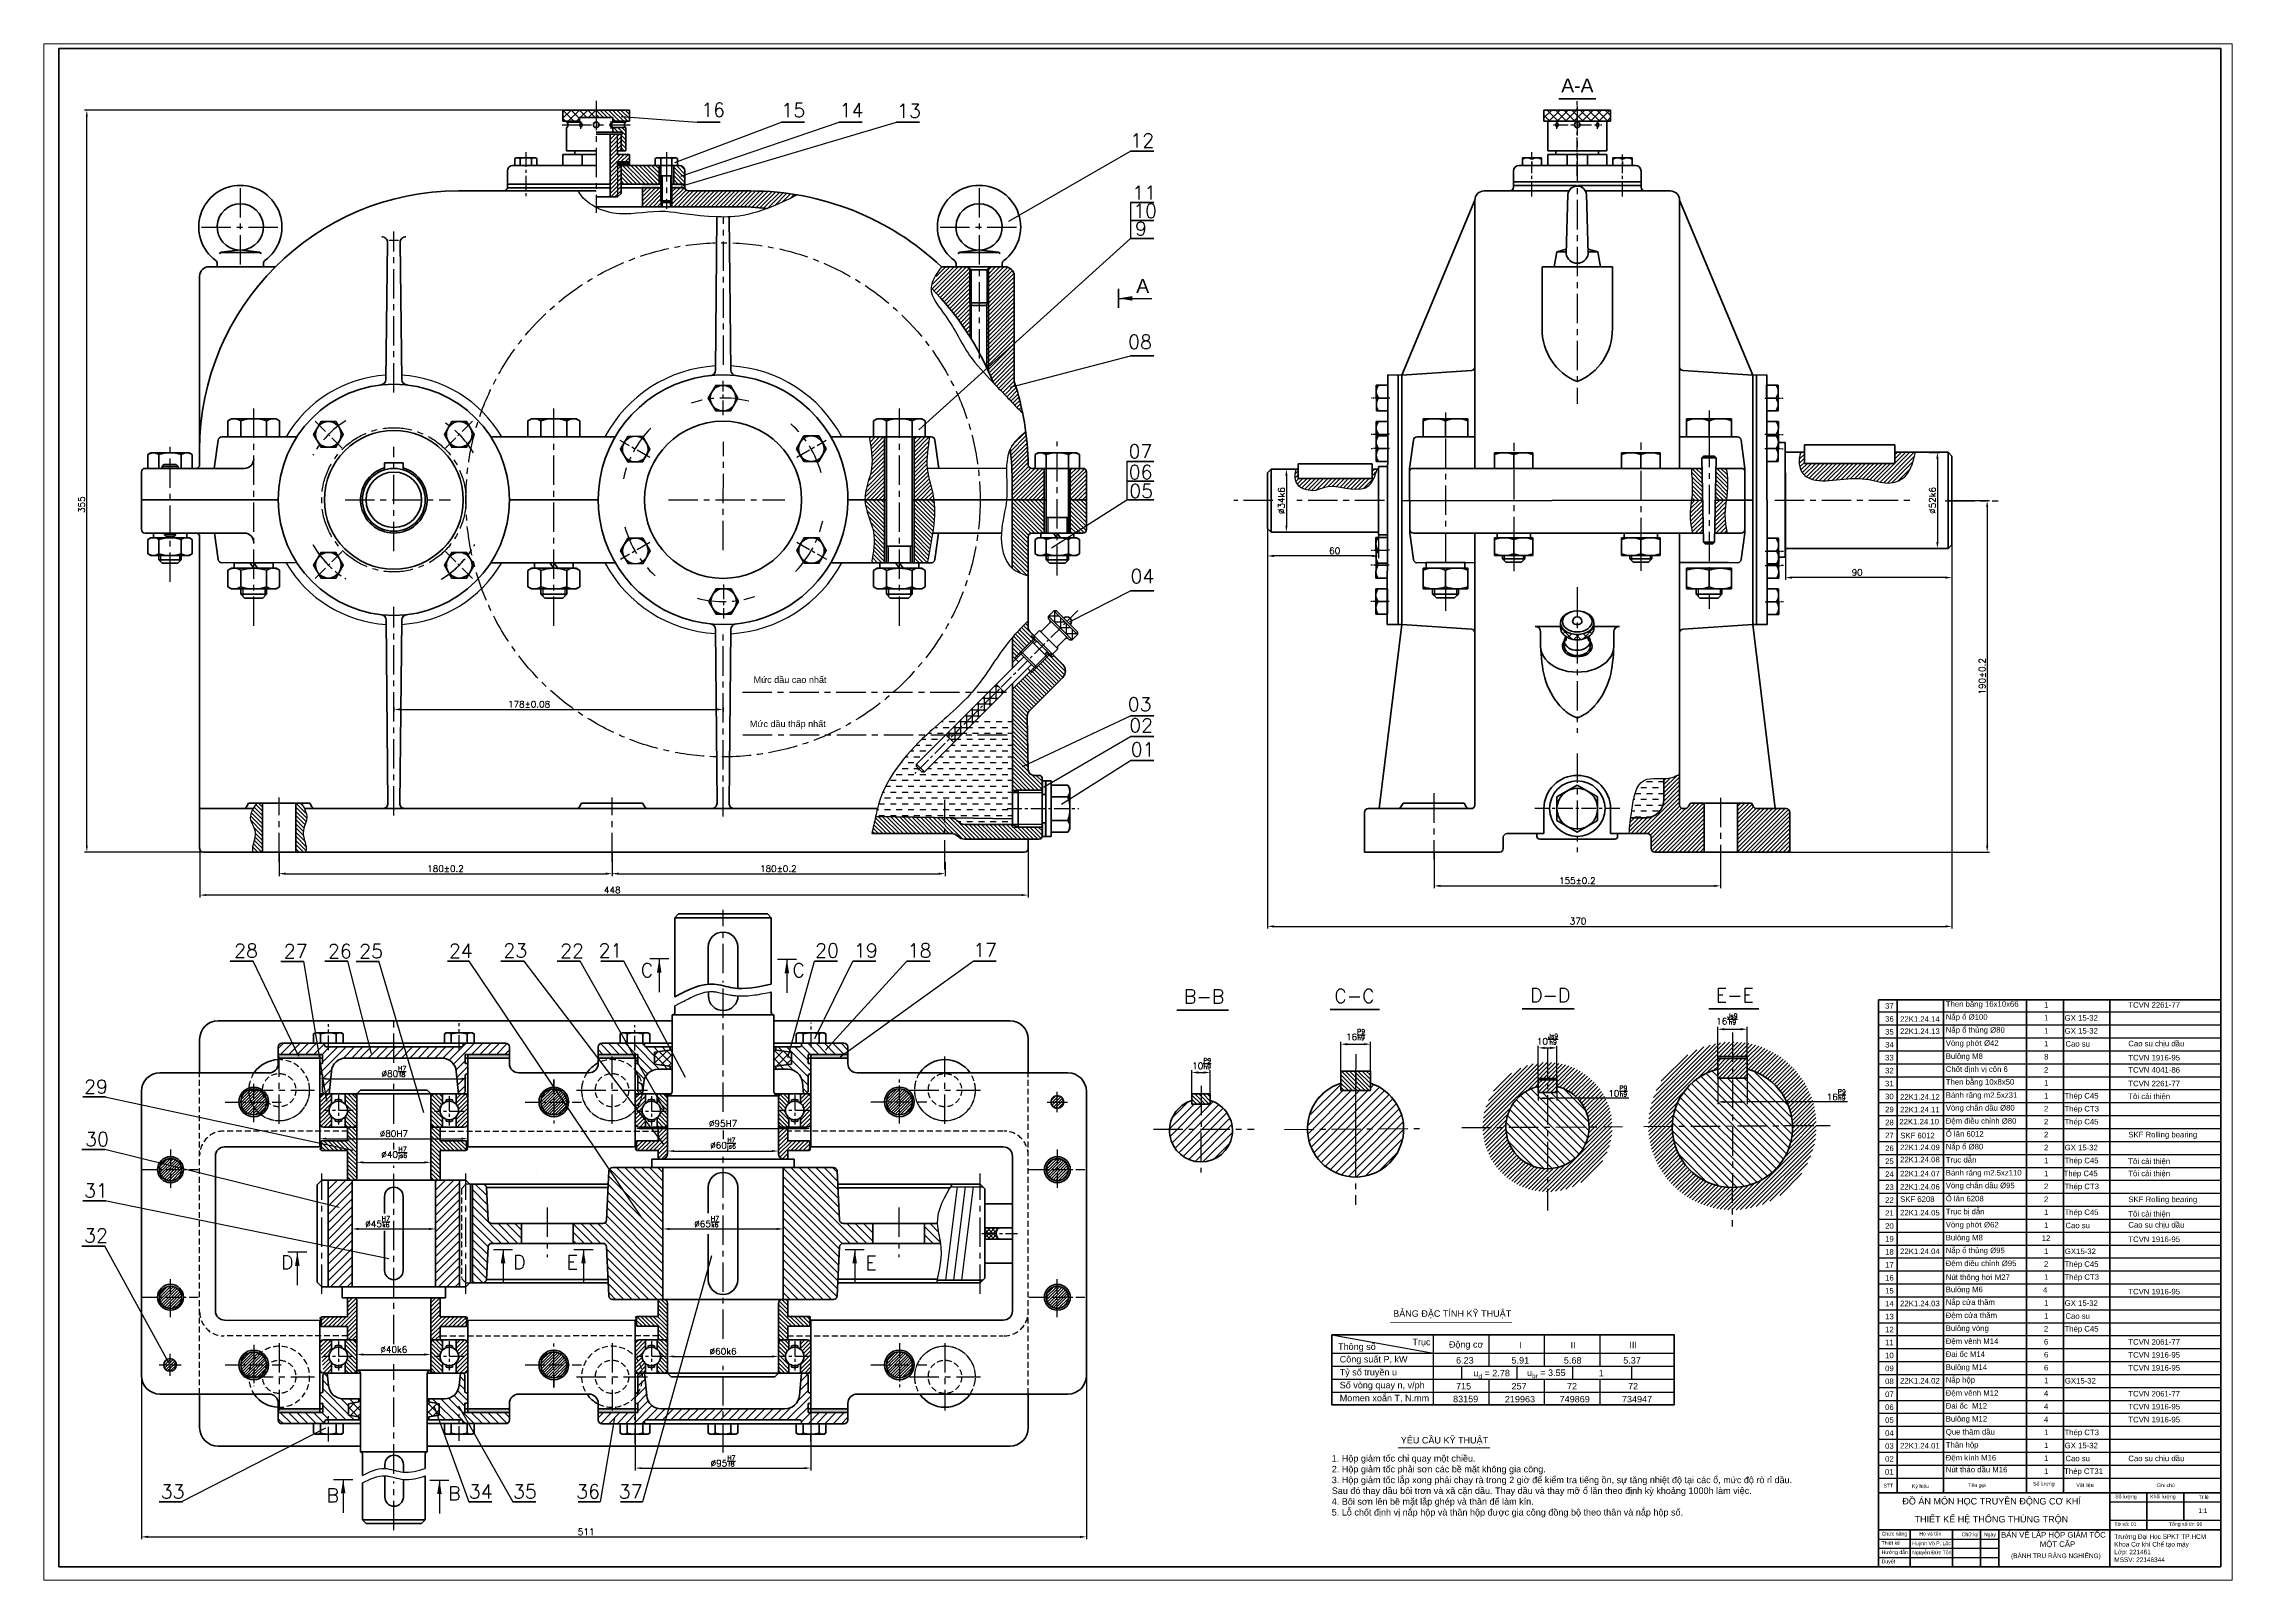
# Paper-space layout 'A0H-BVL' of a CAD drawing. Header units: millimetres. Extents: x 2 to 1185, y 3 to 834.
# The model-space entities are those that its viewports show. They can reach past a viewport. Long polylines and large blocks are cut down to what shows.
import ezdxf

# ---------------------------------------------------------------- set-up
doc = ezdxf.new("R2010")
doc.units = ezdxf.units.MM
doc.header["$LTSCALE"] = 0.5
doc.header["$PDMODE"] = 33
doc.header["$PDSIZE"] = 1
for name, pattern in [('CENTER', [50.8, 31.75, -6.35, 6.35, -6.35]), ('CENTER2', [1.125, 0.75, -0.125, 0.125, -0.125]), ('HIDDEN', [9.525, 6.35, -3.175])]:
    doc.linetypes.add(name, pattern=pattern)
doc.layers.get('0').update_dxf_attribs({"color": 8})
doc.layers.add('BOL', color=7, linetype='Continuous', lineweight=50)
doc.layers.add('BOX', color=5, linetype='Continuous', lineweight=50)
for name, color, linetype in [('CEN', 1, 'CENTER'), ('DIM', 124, 'Continuous'), ('HAT', 3, 'Continuous'), ('HID', 4, 'HIDDEN'), ('SYM', 11, 'Continuous'), ('THIN', 151, 'Continuous'), ('TXT', 244, 'Continuous')]:
    doc.layers.add(name, color=color, linetype=linetype)
doc.layers.add('VP', color=6, linetype='Continuous', plot=False)
doc.styles.add('DIM', font='simplex.shx')
doc.styles.add('TXT', font='arial.ttf')
doc.dimstyles.new('ISO', dxfattribs={"dimscale": 0, "dimtxt": 3.5, "dimasz": 3.5, "dimexe": 1.25, "dimexo": 0, "dimgap": 1, "dimtad": 1, "dimtoh": 1, "dimtxsty": 'DIM', "dimcen": 2.5, "dimadec": 0, "dimazin": 0, "dimtfac": 1, "dimtmove": 0, "dimatfit": 3, "dimfxl": 1, "dimarcsym": 0})
pattern_1 = [(45, (-280.3363, -145.6389), (-0.7857724, 0.7857724), [])]
pattern_2 = [(90, (0, -10), (-3.175, 0), []), (180, (0, -10), (-2e-16, -3.175), [])]
pattern_3 = [(135, (-280.3363, -191.6998), (-1.122532, -1.122532), [])]
pattern_4 = [(135, (-93.5316, 145.3954), (-2.245064, -2.245064), [])]
pattern_5 = [(45, (-299.1592, -191.6998), (-1.122532, 1.122532), [])]

# ---------------------------------------------------------------- blocks, each defined once
blk = doc.blocks.new('*U9')
at = {"layer": 'CEN', "color": 0, "linetype": 'CENTER2', "ltscale": 15, "transparency": 16777216}
for p, q in [((-5.5, 0), (-0.6, 0)), ((0, 0.6), (0, 5.5)), ((0.6, 0), (5.5, 0)), ((0, -5.5), (0, -0.6))]:
    blk.add_line(p, q, dxfattribs=at)
at = {"layer": 'CEN', "color": 0, "linetype": 'Continuous', "ltscale": 15, "transparency": 16777216}
for p, q in [((-0.3, 0), (0.3, 0)), ((0, -0.3), (0, 0.3))]:
    blk.add_line(p, q, dxfattribs=at)
blk = doc.blocks.new('*U10')
at = {"layer": 'CEN', "color": 0, "linetype": 'CENTER2', "ltscale": 15, "transparency": 16777216}
for p, q in [((-5.95, 0), (-0.69, 0)), ((0, 0.69), (0, 5.95)), ((0.69, 0), (5.95, 0)), ((0, -5.95), (0, -0.69))]:
    blk.add_line(p, q, dxfattribs=at)
at = {"layer": 'CEN', "color": 0, "linetype": 'Continuous', "ltscale": 15, "transparency": 16777216}
for p, q in [((-0.345, 0), (0.345, 0)), ((0, -0.345), (0, 0.345))]:
    blk.add_line(p, q, dxfattribs=at)
blk = doc.blocks.new('*U12')
at = {"layer": 'CEN'}
blk.add_arc((1.6, -53.6), 55, 75.3273, 108.1835, dxfattribs=at)
blk = doc.blocks.new('*U13')
at = {"layer": 'CEN', "color": 0, "linetype": 'ByBlock', "lineweight": -2, "transparency": 16777216}
blk.add_blockref('*U12', (556.5, 844.2), dxfattribs=at)
for p, rotation in [((510.9, 816), 60.00000000000001), ((603.7, 818.8), 299.9999999999999), ((512.5, 762.3), 120), ((605.4, 765.1), 240), ((559.7, 736.9), 180)]:
    blk.add_blockref('*U12', p, dxfattribs=dict(at, rotation=rotation))
blk = doc.blocks.new('*D15')
at = {"layer": 'Defpoints', "color": 0, "transparency": 16777216}
for p in [(541.2, 289.2), (531.2, 277.6), (541.2, 277.7)]:
    blk.add_point(p, dxfattribs=at)
at = {"layer": 'DIM', "color": 0, "lineweight": -2, "transparency": 16777216}
for p, q in [((531.2, 277.6), (531.2, 290.5)), ((534.7, 289.2), (537.7, 289.2)), ((541.2, 277.7), (541.2, 290.5))]:
    blk.add_line(p, q, dxfattribs=at)
at = {"layer": 'DIM', "color": 0, "transparency": 16777216}
for points in [[(534.7, 289.8), (534.7, 288.6), (531.2, 289.2)], [(537.7, 289.8), (537.7, 288.6), (541.2, 289.2)]]:
    blk.add_solid(points, dxfattribs=at)
at = {"layer": 'DIM', "color": 0, "transparency": 16777216, "insert": (536.6, 294), "char_height": 3.5, "attachment_point": 5, "style": 'DIM'}
blk.add_mtext('10{\\H0.7x;\\SP9/h9;}', dxfattribs=at)
blk = doc.blocks.new('*D16')
at = {"layer": 'Defpoints', "color": 0, "transparency": 16777216}
for p in [(728.6, 302.5), (718.6, 285.9), (728.6, 285.9)]:
    blk.add_point(p, dxfattribs=at)
at = {"layer": 'DIM', "color": 0, "lineweight": -2, "transparency": 16777216}
for p, q in [((718.6, 285.9), (718.6, 303.7)), ((722.1, 302.5), (725.1, 302.5)), ((728.6, 285.9), (728.6, 303.7))]:
    blk.add_line(p, q, dxfattribs=at)
at = {"layer": 'DIM', "color": 0, "transparency": 16777216}
for points in [[(722.1, 303.1), (722.1, 301.9), (718.6, 302.5)], [(725.1, 303.1), (725.1, 301.9), (728.6, 302.5)]]:
    blk.add_solid(points, dxfattribs=at)
at = {"layer": 'DIM', "color": 0, "transparency": 16777216, "insert": (723.6, 307.2), "char_height": 3.5, "attachment_point": 5, "style": 'DIM'}
blk.add_mtext('10{\\H0.7x;\\SJs9/h9;}', dxfattribs=at)
blk = doc.blocks.new('*D17')
at = {"layer": 'Defpoints', "color": 0, "ltscale": 0.2, "transparency": 16777216}
for p in [(718.6, 285.9), (728.6, 285.9), (728.6, 275.3)]:
    blk.add_point(p, dxfattribs=at)
at = {"layer": 'DIM', "color": 0, "lineweight": -2, "ltscale": 0.2, "transparency": 16777216}
for p, q in [((718.6, 285.9), (718.6, 274)), ((728.6, 285.9), (728.6, 274)), ((722.1, 275.3), (725.1, 275.3)), ((767.5, 275.3), (728.6, 275.3))]:
    blk.add_line(p, q, dxfattribs=at)
at = {"layer": 'DIM', "color": 0, "ltscale": 0.2, "transparency": 16777216}
for points in [[(722.1, 275.9), (722.1, 274.7), (718.6, 275.3)], [(725.1, 275.9), (725.1, 274.7), (728.6, 275.3)]]:
    blk.add_solid(points, dxfattribs=at)
at = {"layer": 'DIM', "color": 0, "ltscale": 0.2, "transparency": 16777216, "insert": (761.6, 279.1), "char_height": 3.5, "attachment_point": 5, "style": 'DIM'}
blk.add_mtext('10{\\H0.7x;\\SP9/h9;}', dxfattribs=at)
blk = doc.blocks.new('_DatumFilled')
at = {"color": 0, "linetype": 'ByBlock'}
blk.add_solid([(0, 0.58), (-1, 0), (0, -0.58)], dxfattribs=at)
blk = doc.blocks.new('*D18')
at = {"layer": 'Defpoints', "color": 0, "ltscale": 0.2, "transparency": 16777216}
for p in [(815.6, 286.1), (831.6, 286.1), (831.6, 273.3)]:
    blk.add_point(p, dxfattribs=at)
at = {"layer": 'DIM', "color": 0, "lineweight": -2, "ltscale": 0.2, "transparency": 16777216}
for p, q in [((815.6, 286.1), (815.6, 272)), ((831.6, 286.1), (831.6, 272)), ((819.1, 273.3), (828.1, 273.3)), ((885.7, 273.3), (831.6, 273.3))]:
    blk.add_line(p, q, dxfattribs=at)
at = {"layer": 'DIM', "color": 0, "ltscale": 0.2, "transparency": 16777216}
for points in [[(819.1, 273.9), (819.1, 272.7), (815.6, 273.3)], [(828.1, 273.9), (828.1, 272.7), (831.6, 273.3)]]:
    blk.add_solid(points, dxfattribs=at)
at = {"layer": 'DIM', "color": 0, "ltscale": 0.2, "transparency": 16777216, "insert": (879.7, 277.1), "char_height": 3.5, "attachment_point": 5, "style": 'DIM'}
blk.add_mtext('16{\\H0.7x;\\SP9/h9;}', dxfattribs=at)
blk = doc.blocks.new('*D19')
at = {"layer": 'Defpoints', "color": 0, "transparency": 16777216}
for p in [(627.8, 304.5), (611.8, 290), (627.8, 290)]:
    blk.add_point(p, dxfattribs=at)
at = {"layer": 'DIM', "color": 0, "lineweight": -2, "transparency": 16777216}
for p, q in [((611.8, 290), (611.8, 305.8)), ((615.3, 304.5), (624.3, 304.5)), ((627.8, 290), (627.8, 305.8))]:
    blk.add_line(p, q, dxfattribs=at)
at = {"layer": 'DIM', "color": 0, "transparency": 16777216}
for points in [[(615.3, 305.1), (615.3, 303.9), (611.8, 304.5)], [(624.3, 305.1), (624.3, 303.9), (627.8, 304.5)]]:
    blk.add_solid(points, dxfattribs=at)
at = {"layer": 'DIM', "color": 0, "transparency": 16777216, "insert": (619.8, 309.6), "char_height": 3.5, "attachment_point": 5, "style": 'DIM'}
blk.add_mtext('16{\\H0.7x;\\SP9/h9;}', dxfattribs=at)
blk = doc.blocks.new('*D20')
at = {"layer": 'Defpoints', "color": 0, "transparency": 16777216}
for p in [(77.3, 203), (122.3, 204.6), (122.3, 203)]:
    blk.add_point(p, dxfattribs=at)
at = {"layer": 'DIM', "color": 0, "lineweight": -2, "transparency": 16777216}
for p, q in [((77.3, 203), (77.3, 205.8)), ((80.8, 204.6), (118.8, 204.6)), ((122.3, 203), (122.3, 205.8))]:
    blk.add_line(p, q, dxfattribs=at)
at = {"layer": 'DIM', "color": 0, "transparency": 16777216}
for points in [[(80.8, 205.2), (80.8, 204), (77.3, 204.6)], [(118.8, 205.2), (118.8, 204), (122.3, 204.6)]]:
    blk.add_solid(points, dxfattribs=at)
at = {"layer": 'DIM', "color": 0, "transparency": 16777216, "insert": (91, 208.5), "char_height": 3.5, "attachment_point": 5, "style": 'DIM'}
blk.add_mtext('%%C45{\\H0.7x;\\SH7/k6;}', dxfattribs=at)
blk = doc.blocks.new('*D21')
at = {"layer": 'Defpoints', "color": 0, "transparency": 16777216}
for p in [(79.8, 133.8), (119.8, 136.7), (119.8, 133.8)]:
    blk.add_point(p, dxfattribs=at)
at = {"layer": 'DIM', "color": 0, "lineweight": -2, "transparency": 16777216}
for p, q in [((79.8, 133.8), (79.8, 137.9)), ((83.3, 136.7), (116.3, 136.7)), ((119.8, 133.8), (119.8, 137.9))]:
    blk.add_line(p, q, dxfattribs=at)
at = {"layer": 'DIM', "color": 0, "transparency": 16777216}
for points in [[(83.3, 137.3), (83.3, 136.1), (79.8, 136.7)], [(116.3, 137.3), (116.3, 136.1), (119.8, 136.7)]]:
    blk.add_solid(points, dxfattribs=at)
at = {"layer": 'DIM', "color": 0, "transparency": 16777216, "insert": (99.8, 139.4), "char_height": 3.5, "attachment_point": 5, "style": 'DIM'}
blk.add_mtext('%%C40k6', dxfattribs=at)
blk = doc.blocks.new('*D22')
at = {"layer": 'Defpoints', "color": 0, "transparency": 16777216}
for p in [(59.8, 263.5), (139.8, 263.5), (139.8, 253.4)]:
    blk.add_point(p, dxfattribs=at)
at = {"layer": 'DIM', "color": 0, "lineweight": -2, "transparency": 16777216}
for p, q in [((59.8, 263.5), (59.8, 252.1)), ((139.8, 263.5), (139.8, 252.1)), ((63.3, 253.4), (136.3, 253.4))]:
    blk.add_line(p, q, dxfattribs=at)
at = {"layer": 'DIM', "color": 0, "transparency": 16777216}
for points in [[(63.3, 254), (63.3, 252.8), (59.8, 253.4)], [(136.3, 254), (136.3, 252.8), (139.8, 253.4)]]:
    blk.add_solid(points, dxfattribs=at)
at = {"layer": 'DIM', "color": 0, "transparency": 16777216, "insert": (99.8, 256.1), "char_height": 3.5, "attachment_point": 5, "style": 'DIM'}
blk.add_mtext('%%C80H7', dxfattribs=at)
blk = doc.blocks.new('*D23')
at = {"layer": 'Defpoints', "color": 0, "transparency": 16777216}
for p in [(59.8, 291.5), (139.8, 291.6), (139.8, 285.8)]:
    blk.add_point(p, dxfattribs=at)
at = {"layer": 'DIM', "color": 0, "lineweight": -2, "transparency": 16777216}
for p, q in [((59.8, 291.5), (59.8, 284.6)), ((63.3, 285.8), (136.3, 285.8)), ((139.8, 291.6), (139.8, 284.6))]:
    blk.add_line(p, q, dxfattribs=at)
at = {"layer": 'DIM', "color": 0, "transparency": 16777216}
for points in [[(63.3, 286.4), (63.3, 285.3), (59.8, 285.8)], [(136.3, 286.4), (136.3, 285.3), (139.8, 285.8)]]:
    blk.add_solid(points, dxfattribs=at)
at = {"layer": 'DIM', "color": 0, "transparency": 16777216, "insert": (99.8, 289.7), "char_height": 3.5, "attachment_point": 5, "style": 'DIM'}
blk.add_mtext('%%C80{\\H0.7x;\\SH7/f8;}', dxfattribs=at)
blk = doc.blocks.new('*D24')
at = {"layer": 'Defpoints', "color": 0, "transparency": 16777216}
for p in [(230.3, 260.7), (325.3, 263.5), (325.3, 258.9)]:
    blk.add_point(p, dxfattribs=at)
at = {"layer": 'DIM', "color": 0, "lineweight": -2, "transparency": 16777216}
for p, q in [((230.3, 260.7), (230.3, 257.6)), ((325.3, 263.5), (325.3, 257.6)), ((233.8, 258.9), (321.8, 258.9))]:
    blk.add_line(p, q, dxfattribs=at)
at = {"layer": 'DIM', "color": 0, "transparency": 16777216}
for points in [[(233.8, 259.5), (233.8, 258.3), (230.3, 258.9)], [(321.8, 259.5), (321.8, 258.3), (325.3, 258.9)]]:
    blk.add_solid(points, dxfattribs=at)
at = {"layer": 'DIM', "color": 0, "transparency": 16777216, "insert": (277.8, 261.6), "char_height": 3.5, "attachment_point": 5, "style": 'DIM'}
blk.add_mtext('%%C95H7', dxfattribs=at)
blk = doc.blocks.new('*D25')
at = {"layer": 'Defpoints', "color": 0, "transparency": 16777216}
for p in [(245.3, 202.2), (310.3, 204.6), (310.3, 202.2)]:
    blk.add_point(p, dxfattribs=at)
at = {"layer": 'DIM', "color": 0, "lineweight": -2, "transparency": 16777216}
for p, q in [((245.3, 202.2), (245.3, 205.8)), ((248.8, 204.6), (306.8, 204.6)), ((310.3, 202.2), (310.3, 205.8))]:
    blk.add_line(p, q, dxfattribs=at)
at = {"layer": 'DIM', "color": 0, "transparency": 16777216}
for points in [[(248.8, 205.2), (248.8, 204), (245.3, 204.6)], [(306.8, 205.2), (306.8, 204), (310.3, 204.6)]]:
    blk.add_solid(points, dxfattribs=at)
at = {"layer": 'DIM', "color": 0, "transparency": 16777216, "insert": (268.9, 208.5), "char_height": 3.5, "attachment_point": 5, "style": 'DIM'}
blk.add_mtext('%%C65{\\H0.7x;\\SH7/k6;}', dxfattribs=at)
blk = doc.blocks.new('*D26')
at = {"layer": 'Defpoints', "color": 0, "transparency": 16777216}
for p in [(247.8, 132.7), (307.8, 135.7), (307.8, 132.7)]:
    blk.add_point(p, dxfattribs=at)
at = {"layer": 'DIM', "color": 0, "lineweight": -2, "transparency": 16777216}
for p, q in [((247.8, 132.7), (247.8, 136.9)), ((251.3, 135.7), (304.3, 135.7)), ((307.8, 132.7), (307.8, 136.9))]:
    blk.add_line(p, q, dxfattribs=at)
at = {"layer": 'DIM', "color": 0, "transparency": 16777216}
for points in [[(251.3, 136.2), (251.3, 135.1), (247.8, 135.7)], [(304.3, 136.2), (304.3, 135.1), (307.8, 135.7)]]:
    blk.add_solid(points, dxfattribs=at)
at = {"layer": 'DIM', "color": 0, "transparency": 16777216, "insert": (277.8, 138.4), "char_height": 3.5, "attachment_point": 5, "style": 'DIM'}
blk.add_mtext('%%C60k6', dxfattribs=at)
blk = doc.blocks.new('*D27')
at = {"layer": 'Defpoints', "color": 0, "transparency": 16777216}
for p in [(230.3, 105.3), (325.3, 105.3), (325.3, 75.3)]:
    blk.add_point(p, dxfattribs=at)
at = {"layer": 'DIM', "color": 0, "lineweight": -2, "transparency": 16777216}
for p, q in [((230.3, 105.3), (230.3, 74)), ((325.3, 105.3), (325.3, 74)), ((233.8, 75.3), (321.8, 75.3))]:
    blk.add_line(p, q, dxfattribs=at)
at = {"layer": 'DIM', "color": 0, "transparency": 16777216}
for points in [[(233.8, 75.8), (233.8, 74.7), (230.3, 75.3)], [(321.8, 75.8), (321.8, 74.7), (325.3, 75.3)]]:
    blk.add_solid(points, dxfattribs=at)
at = {"layer": 'DIM', "color": 0, "transparency": 16777216, "insert": (277.8, 79.1), "char_height": 3.5, "width": 16.766, "attachment_point": 5, "style": 'DIM'}
blk.add_mtext('%%C95{\\Fsimplex|c163;\\H0.7x;\\SH7/f8;}', dxfattribs=at)
blk = doc.blocks.new('*D28')
at = {"layer": 'Defpoints', "color": 0, "transparency": 16777216}
for p in [(-36.7, 125.3), (474.3, 125.3), (474.3, 38.1)]:
    blk.add_point(p, dxfattribs=at)
at = {"layer": 'DIM', "color": 0, "lineweight": -2, "transparency": 16777216}
for p, q in [((-36.7, 125.3), (-36.7, 36.8)), ((474.3, 125.3), (474.3, 36.8)), ((-33.2, 38.1), (470.8, 38.1))]:
    blk.add_line(p, q, dxfattribs=at)
at = {"layer": 'DIM', "color": 0, "transparency": 16777216}
for points in [[(-33.2, 38.7), (-33.2, 37.5), (-36.7, 38.1)], [(470.8, 38.7), (470.8, 37.5), (474.3, 38.1)]]:
    blk.add_solid(points, dxfattribs=at)
at = {"layer": 'DIM', "color": 0, "transparency": 16777216, "insert": (203.8, 40.8), "char_height": 3.5, "attachment_point": 5, "style": 'DIM'}
blk.add_mtext('511', dxfattribs=at)
blk = doc.blocks.new('*D29')
at = {"layer": 'Defpoints', "color": 0, "transparency": 16777216}
for p in [(-66.2, 809.6), (191.2, 809.6), (-3.2, 408.4)]:
    blk.add_point(p, dxfattribs=at)
at = {"layer": 'DIM', "color": 0, "lineweight": -2, "transparency": 16777216}
for p, q in [((191.2, 809.6), (-67.5, 809.6)), ((-66.2, 411.9), (-66.2, 806.1)), ((-3.2, 408.4), (-67.5, 408.4))]:
    blk.add_line(p, q, dxfattribs=at)
at = {"layer": 'DIM', "color": 0, "transparency": 16777216}
for points in [[(-66.8, 806.1), (-65.7, 806.1), (-66.2, 809.6)], [(-66.8, 411.9), (-65.7, 411.9), (-66.2, 408.4)]]:
    blk.add_solid(points, dxfattribs=at)
at = {"layer": 'DIM', "color": 0, "transparency": 16777216, "insert": (-69, 596.2), "char_height": 3.5, "attachment_point": 5, "rotation": 90, "style": 'DIM'}
blk.add_mtext('{\\Fsimplex|c163;355}', dxfattribs=at)
blk = doc.blocks.new('*D32')
at = {"layer": 'Defpoints', "color": 0, "transparency": 16777216}
for p in [(-5.2, 410.4), (442.8, 410.4), (-5.2, 385.1)]:
    blk.add_point(p, dxfattribs=at)
at = {"layer": 'DIM', "color": 0, "lineweight": -2, "transparency": 16777216}
for p, q in [((-5.2, 410.4), (-5.2, 383.9)), ((442.8, 410.4), (442.8, 383.9)), ((439.3, 385.1), (-1.7, 385.1))]:
    blk.add_line(p, q, dxfattribs=at)
at = {"layer": 'DIM', "color": 0, "transparency": 16777216}
for points in [[(-1.7, 385.7), (-1.7, 384.6), (-5.2, 385.1)], [(439.3, 385.7), (439.3, 384.6), (442.8, 385.1)]]:
    blk.add_solid(points, dxfattribs=at)
at = {"layer": 'DIM', "color": 0, "transparency": 16777216, "insert": (217.9, 387.9), "char_height": 3.5, "attachment_point": 5, "style": 'DIM'}
blk.add_mtext('448', dxfattribs=at)
blk = doc.blocks.new('*D34')
at = {"layer": 'Defpoints', "color": 0, "transparency": 16777216}
for p in [(572.2, 583.4), (942.2, 574.6), (942.2, 368.2)]:
    blk.add_point(p, dxfattribs=at)
at = {"layer": 'DIM', "color": 0, "lineweight": -2, "transparency": 16777216}
for p, q in [((572.2, 583.4), (572.2, 367)), ((942.2, 574.6), (942.2, 367)), ((575.7, 368.2), (938.7, 368.2))]:
    blk.add_line(p, q, dxfattribs=at)
at = {"layer": 'DIM', "color": 0, "transparency": 16777216}
for points in [[(575.7, 368.8), (575.7, 367.6), (572.2, 368.2)], [(938.7, 368.8), (938.7, 367.6), (942.2, 368.2)]]:
    blk.add_solid(points, dxfattribs=at)
at = {"layer": 'DIM', "color": 0, "transparency": 16777216, "insert": (740.1, 371), "char_height": 3.5, "attachment_point": 5, "style": 'DIM'}
blk.add_mtext('370', dxfattribs=at)
blk = doc.blocks.new('*D35')
at = {"layer": 'Defpoints', "color": 0, "transparency": 16777216}
for p in [(852.2, 613.4), (942.2, 610.5), (852.2, 556.8)]:
    blk.add_point(p, dxfattribs=at)
at = {"layer": 'DIM', "color": 0, "lineweight": -2, "transparency": 16777216}
for p, q in [((852.2, 613.4), (852.2, 555.6)), ((942.2, 610.5), (942.2, 555.6)), ((938.7, 556.8), (855.7, 556.8))]:
    blk.add_line(p, q, dxfattribs=at)
at = {"layer": 'DIM', "color": 0, "transparency": 16777216}
for points in [[(855.7, 557.4), (855.7, 556.2), (852.2, 556.8)], [(938.7, 557.4), (938.7, 556.2), (942.2, 556.8)]]:
    blk.add_solid(points, dxfattribs=at)
at = {"layer": 'DIM', "color": 0, "transparency": 16777216, "insert": (891, 559.6), "char_height": 3.5, "attachment_point": 5, "style": 'DIM'}
blk.add_mtext('90', dxfattribs=at)
blk = doc.blocks.new('*D36')
at = {"layer": 'Defpoints', "color": 0, "transparency": 16777216}
for p in [(632.2, 615.4), (572.2, 608.6), (572.2, 568.5)]:
    blk.add_point(p, dxfattribs=at)
at = {"layer": 'DIM', "color": 0, "lineweight": -2, "transparency": 16777216}
for p, q in [((632.2, 615.4), (632.2, 567.3)), ((572.2, 608.6), (572.2, 567.3)), ((628.7, 568.5), (575.7, 568.5))]:
    blk.add_line(p, q, dxfattribs=at)
at = {"layer": 'DIM', "color": 0, "transparency": 16777216}
for points in [[(575.7, 569.1), (575.7, 567.9), (572.2, 568.5)], [(628.7, 569.1), (628.7, 567.9), (632.2, 568.5)]]:
    blk.add_solid(points, dxfattribs=at)
at = {"layer": 'DIM', "color": 0, "transparency": 16777216, "insert": (608.5, 571.3), "char_height": 3.5, "attachment_point": 5, "style": 'DIM'}
blk.add_mtext('60', dxfattribs=at)
blk = doc.blocks.new('*D58')
at = {"layer": 'Defpoints', "color": 0, "transparency": 16777216}
for p in [(728.6, 302.5), (718.6, 285.9), (728.6, 285.9)]:
    blk.add_point(p, dxfattribs=at)
at = {"layer": 'DIM', "color": 0, "lineweight": -2, "transparency": 16777216}
for p, q in [((718.6, 285.9), (718.6, 303.7)), ((722.1, 302.5), (725.1, 302.5)), ((728.6, 285.9), (728.6, 303.7))]:
    blk.add_line(p, q, dxfattribs=at)
at = {"layer": 'DIM', "color": 0, "transparency": 16777216}
for points in [[(722.1, 303.1), (722.1, 301.9), (718.6, 302.5)], [(725.1, 303.1), (725.1, 301.9), (728.6, 302.5)]]:
    blk.add_solid(points, dxfattribs=at)
at = {"layer": 'DIM', "color": 0, "transparency": 16777216, "insert": (723.6, 307.2), "char_height": 3.5, "attachment_point": 5, "style": 'DIM'}
blk.add_mtext('10{\\H0.7x;\\SJs9/h9;}', dxfattribs=at)
blk = doc.blocks.new('*D59')
at = {"layer": 'Defpoints', "color": 0, "ltscale": 0.2, "transparency": 16777216}
for p in [(815.6, 286.1), (831.6, 286.1), (831.6, 273.3)]:
    blk.add_point(p, dxfattribs=at)
at = {"layer": 'DIM', "color": 0, "lineweight": -2, "ltscale": 0.2, "transparency": 16777216}
for p, q in [((815.6, 286.1), (815.6, 272)), ((831.6, 286.1), (831.6, 272)), ((819.1, 273.3), (828.1, 273.3)), ((885.7, 273.3), (831.6, 273.3))]:
    blk.add_line(p, q, dxfattribs=at)
at = {"layer": 'DIM', "color": 0, "ltscale": 0.2, "transparency": 16777216}
for points in [[(819.1, 273.9), (819.1, 272.7), (815.6, 273.3)], [(828.1, 273.9), (828.1, 272.7), (831.6, 273.3)]]:
    blk.add_solid(points, dxfattribs=at)
at = {"layer": 'DIM', "color": 0, "ltscale": 0.2, "transparency": 16777216, "insert": (879.7, 277.1), "char_height": 3.5, "attachment_point": 5, "style": 'DIM'}
blk.add_mtext('16{\\H0.7x;\\SP9/h9;}', dxfattribs=at)
blk = doc.blocks.new('*D60')
at = {"layer": 'Defpoints', "color": 0, "transparency": 16777216}
for p in [(1150.3, 344.8), (1102.2, 261.8), (1150.3, 261.8)]:
    blk.add_point(p, dxfattribs=at)
at = {"layer": 'DIM', "color": 0, "lineweight": -2, "transparency": 16777216}
for p, q in [((1150.3, 344.8), (1101, 344.8)), ((1102.2, 341.3), (1102.2, 265.3)), ((1150.3, 261.8), (1101, 261.8))]:
    blk.add_line(p, q, dxfattribs=at)
at = {"layer": 'DIM', "color": 0, "transparency": 16777216}
for points in [[(1101.6, 341.3), (1102.8, 341.3), (1102.2, 344.8)], [(1101.6, 265.3), (1102.8, 265.3), (1102.2, 261.8)]]:
    blk.add_solid(points, dxfattribs=at)
at = {"layer": 'DIM', "color": 0, "transparency": 16777216, "insert": (1099.5, 303.3), "char_height": 3.5, "attachment_point": 5, "rotation": 90, "style": 'DIM'}
blk.add_mtext('%%C83{\\Fsimplex|c163; }', dxfattribs=at)
blk = doc.blocks.new('*D72')
at = {"layer": 'Defpoints', "color": 0, "transparency": 16777216}
for p in [(930, 624.5), (925.8, 572.5), (934.4, 572.5)]:
    blk.add_point(p, dxfattribs=at)
at = {"layer": 'DIM', "color": 0, "lineweight": -2, "transparency": 16777216}
for p, q in [((930, 624.5), (935.7, 624.5)), ((934.4, 621), (934.4, 576)), ((925.8, 572.5), (935.7, 572.5))]:
    blk.add_line(p, q, dxfattribs=at)
at = {"layer": 'DIM', "color": 0, "transparency": 16777216}
for points in [[(933.8, 621), (935, 621), (934.4, 624.5)], [(933.8, 576), (935, 576), (934.4, 572.5)]]:
    blk.add_solid(points, dxfattribs=at)
at = {"layer": 'DIM', "color": 0, "transparency": 16777216, "insert": (931.7, 598.5), "char_height": 3.5, "attachment_point": 5, "rotation": 90, "style": 'DIM'}
blk.add_mtext('%%C52k6', dxfattribs=at)
blk = doc.blocks.new('*D73')
at = {"layer": 'Defpoints', "color": 0, "transparency": 16777216}
for p in [(583.7, 615.4), (582.4, 581.4), (586.3, 581.4)]:
    blk.add_point(p, dxfattribs=at)
at = {"layer": 'DIM', "color": 0, "lineweight": -2, "transparency": 16777216}
for p, q in [((583.7, 615.4), (581.2, 615.4)), ((582.4, 611.9), (582.4, 584.9)), ((586.3, 581.4), (581.2, 581.4))]:
    blk.add_line(p, q, dxfattribs=at)
at = {"layer": 'DIM', "color": 0, "transparency": 16777216}
for points in [[(581.8, 611.9), (583, 611.9), (582.4, 615.4)], [(581.8, 584.9), (583, 584.9), (582.4, 581.4)]]:
    blk.add_solid(points, dxfattribs=at)
at = {"layer": 'DIM', "color": 0, "transparency": 16777216, "insert": (579.7, 598.4), "char_height": 3.5, "attachment_point": 5, "rotation": 90, "style": 'DIM'}
blk.add_mtext('%%C34k6', dxfattribs=at)
blk = doc.blocks.new('*D75')
at = {"layer": 'Defpoints', "color": 0, "transparency": 16777216}
for p in [(831.6, 312.6), (815.6, 297.9), (831.6, 297.9)]:
    blk.add_point(p, dxfattribs=at)
at = {"layer": 'DIM', "color": 0, "lineweight": -2, "transparency": 16777216}
for p, q in [((815.6, 297.9), (815.6, 313.9)), ((819.1, 312.6), (828.1, 312.6)), ((831.6, 297.9), (831.6, 313.9))]:
    blk.add_line(p, q, dxfattribs=at)
at = {"layer": 'DIM', "color": 0, "transparency": 16777216}
for points in [[(819.1, 313.2), (819.1, 312), (815.6, 312.6)], [(828.1, 313.2), (828.1, 312), (831.6, 312.6)]]:
    blk.add_solid(points, dxfattribs=at)
at = {"layer": 'DIM', "color": 0, "transparency": 16777216, "insert": (820.6, 318.1), "char_height": 3.5, "attachment_point": 5, "style": 'DIM'}
blk.add_mtext('16{\\H0.7x;\\SJs9/h9;}', dxfattribs=at)
blk = doc.blocks.new('*D82')
at = {"layer": 'Defpoints', "color": 0, "transparency": 16777216}
for p in [(79.8, 239.1), (119.8, 240.6), (119.8, 239.1)]:
    blk.add_point(p, dxfattribs=at)
at = {"layer": 'DIM', "color": 0, "lineweight": -2, "transparency": 16777216}
for p, q in [((79.8, 239.1), (79.8, 241.9)), ((83.3, 240.6), (116.3, 240.6)), ((119.8, 239.1), (119.8, 241.9))]:
    blk.add_line(p, q, dxfattribs=at)
at = {"layer": 'DIM', "color": 0, "transparency": 16777216}
for points in [[(83.3, 241.2), (83.3, 240), (79.8, 240.6)], [(116.3, 241.2), (116.3, 240), (119.8, 240.6)]]:
    blk.add_solid(points, dxfattribs=at)
at = {"layer": 'DIM', "color": 0, "transparency": 16777216, "insert": (100, 246), "char_height": 3.5, "attachment_point": 5, "style": 'DIM'}
blk.add_mtext('%%C40{\\H0.7x;\\SH7/js6;}', dxfattribs=at)
blk = doc.blocks.new('*D83')
at = {"layer": 'Defpoints', "color": 0, "transparency": 16777216}
for p in [(247.8, 246.7), (307.8, 246.7), (307.8, 246)]:
    blk.add_point(p, dxfattribs=at)
at = {"layer": 'DIM', "color": 0, "lineweight": -2, "transparency": 16777216}
for p, q in [((247.8, 246.7), (247.8, 245.5)), ((251.3, 246.7), (304.3, 246.7)), ((307.8, 246), (307.8, 248))]:
    blk.add_line(p, q, dxfattribs=at)
at = {"layer": 'DIM', "color": 0, "transparency": 16777216}
for points in [[(251.3, 247.3), (251.3, 246.2), (247.8, 246.7)], [(304.3, 247.3), (304.3, 246.2), (307.8, 246.7)]]:
    blk.add_solid(points, dxfattribs=at)
at = {"layer": 'DIM', "color": 0, "transparency": 16777216, "insert": (277.8, 251), "char_height": 3.5, "attachment_point": 5, "style": 'DIM'}
blk.add_mtext('%%C60{\\H0.7x;\\SH7/js6;}', dxfattribs=at)
blk = doc.blocks.new('*U84')
at = {"layer": 'BOL'}
blk.add_lwpolyline([(8, -0.1), (4, 6.8), (-4, 6.8), (-8, -0.1), (-4, -7), (4, -7)], close=True, dxfattribs=at)
blk.add_circle((0, -0.1), 6.93, dxfattribs=at)
at = {"layer": 'CEN', "ltscale": 0.5}
blk.add_line((0, -9.2), (0, 9.2), dxfattribs=at)
blk = doc.blocks.new('*U85')
at = {"layer": 'BOL', "color": 0, "linetype": 'ByBlock', "lineweight": -2, "transparency": 16777216}
blk.add_blockref('*U84', (277.8, 653.9), dxfattribs=at)
for p, rotation in [((230.2, 626.3), 59.99999999999999), ((325.6, 626.5), 300.0000000000001), ((230.3, 571.2), 120), ((325.7, 571.4), 240), ((278.1, 543.8), 180)]:
    blk.add_blockref('*U84', p, dxfattribs=dict(at, rotation=rotation))
blk = doc.blocks.new('*D91')
at = {"layer": 'Defpoints', "color": 0, "transparency": 16777216}
for p in [(99.8, 486.7), (277.8, 486.5), (277.8, 485.5)]:
    blk.add_point(p, dxfattribs=at)
at = {"layer": 'DIM', "color": 0, "lineweight": -2, "transparency": 16777216}
for p, q in [((99.8, 486.7), (99.8, 484.3)), ((103.3, 485.5), (274.3, 485.5)), ((277.8, 486.5), (277.8, 484.3))]:
    blk.add_line(p, q, dxfattribs=at)
at = {"layer": 'DIM', "color": 0, "transparency": 16777216}
for points in [[(103.3, 486.1), (103.3, 484.9), (99.8, 485.5)], [(274.3, 486.1), (274.3, 484.9), (277.8, 485.5)]]:
    blk.add_solid(points, dxfattribs=at)
at = {"layer": 'DIM', "color": 0, "transparency": 16777216, "insert": (172.9, 488.3), "char_height": 3.5, "attachment_point": 5, "style": 'DIM'}
blk.add_mtext('178%%P{\\Fsimplex|c163;0.08}', dxfattribs=at)
blk = doc.blocks.new('*D94')
at = {"layer": 'Defpoints', "color": 0, "transparency": 16777216}
for p in [(37.8, 408.4), (217.8, 402.9), (217.8, 396.7)]:
    blk.add_point(p, dxfattribs=at)
at = {"layer": 'DIM', "color": 0, "lineweight": -2, "transparency": 16777216}
for p, q in [((37.8, 408.4), (37.8, 395.4)), ((217.8, 402.9), (217.8, 395.4)), ((41.3, 396.7), (214.3, 396.7))]:
    blk.add_line(p, q, dxfattribs=at)
at = {"layer": 'DIM', "color": 0, "transparency": 16777216}
for points in [[(41.3, 397.3), (41.3, 396.1), (37.8, 396.7)], [(214.3, 397.3), (214.3, 396.1), (217.8, 396.7)]]:
    blk.add_solid(points, dxfattribs=at)
at = {"layer": 'DIM', "color": 0, "transparency": 16777216, "insert": (127.7, 399.4), "char_height": 3.5, "width": 21.155, "attachment_point": 5, "style": 'DIM'}
blk.add_mtext('180{\\Fsimplex|c163;%%P0.2}', dxfattribs=at)
blk = doc.blocks.new('*D95')
at = {"layer": 'Defpoints', "color": 0, "transparency": 16777216}
for p in [(217.8, 408.4), (397.8, 402.9), (397.8, 396.7)]:
    blk.add_point(p, dxfattribs=at)
at = {"layer": 'DIM', "color": 0, "lineweight": -2, "transparency": 16777216}
for p, q in [((217.8, 408.4), (217.8, 395.4)), ((397.8, 402.9), (397.8, 395.4)), ((221.3, 396.7), (394.3, 396.7))]:
    blk.add_line(p, q, dxfattribs=at)
at = {"layer": 'DIM', "color": 0, "transparency": 16777216}
for points in [[(221.3, 397.3), (221.3, 396.1), (217.8, 396.7)], [(394.3, 397.3), (394.3, 396.1), (397.8, 396.7)]]:
    blk.add_solid(points, dxfattribs=at)
at = {"layer": 'DIM', "color": 0, "transparency": 16777216, "insert": (307.7, 399.4), "char_height": 3.5, "width": 21.155, "attachment_point": 5, "style": 'DIM'}
blk.add_mtext('180{\\Fsimplex|c163;%%P0.2}', dxfattribs=at)
blk = doc.blocks.new('*D98')
at = {"layer": 'Defpoints', "color": 0, "transparency": 16777216}
for p in [(662.2, 408.4), (817.2, 408.4), (817.2, 390.1)]:
    blk.add_point(p, dxfattribs=at)
at = {"layer": 'DIM', "color": 0, "lineweight": -2, "transparency": 16777216}
for p, q in [((662.2, 408.4), (662.2, 388.9)), ((817.2, 408.4), (817.2, 388.9)), ((665.7, 390.1), (813.7, 390.1))]:
    blk.add_line(p, q, dxfattribs=at)
at = {"layer": 'DIM', "color": 0, "transparency": 16777216}
for points in [[(665.7, 390.7), (665.7, 389.5), (662.2, 390.1)], [(813.7, 390.7), (813.7, 389.5), (817.2, 390.1)]]:
    blk.add_solid(points, dxfattribs=at)
at = {"layer": 'DIM', "color": 0, "transparency": 16777216, "insert": (739.7, 392.9), "char_height": 3.5, "width": 21.155, "attachment_point": 5, "style": 'DIM'}
blk.add_mtext('155{\\Fsimplex|c163;%%P0.2}', dxfattribs=at)
blk = doc.blocks.new('*D101')
at = {"layer": 'Defpoints', "color": 0, "transparency": 16777216}
for p in [(940.3, 598.4), (817.2, 408.4), (961.3, 408.4)]:
    blk.add_point(p, dxfattribs=at)
at = {"layer": 'DIM', "color": 0, "lineweight": -2, "transparency": 16777216}
for p, q in [((940.3, 598.4), (962.6, 598.4)), ((961.3, 594.9), (961.3, 411.9)), ((817.2, 408.4), (962.6, 408.4))]:
    blk.add_line(p, q, dxfattribs=at)
at = {"layer": 'DIM', "color": 0, "transparency": 16777216}
for points in [[(960.7, 594.9), (961.9, 594.9), (961.3, 598.4)], [(960.7, 411.9), (961.9, 411.9), (961.3, 408.4)]]:
    blk.add_solid(points, dxfattribs=at)
at = {"layer": 'DIM', "color": 0, "transparency": 16777216, "insert": (958.6, 503.4), "char_height": 3.5, "width": 21.155, "attachment_point": 5, "rotation": 90, "style": 'DIM'}
blk.add_mtext('190{\\Fsimplex|c163;%%P0.2}', dxfattribs=at)
blk = doc.blocks.new('NetCat')
at = {"layer": 'SYM', "const_width": 0.5}
blk.add_lwpolyline([(-3.5, 0), (3.5, 0)], dxfattribs=at)
at = {"layer": 'SYM'}
blk.add_leader([(0, 0), (0, -12)], dimstyle='ISO', override={"dimscale": 1, "dimasz": 5, "dimgap": 0.6255, "dimtad": 0}, dxfattribs=at)

msp = doc.modelspace()

# ---------------------------------------------------------------- hatches: boundary and pattern name
at = {"layer": 'HAT'}
h = msp.add_hatch(dxfattribs=at)
h.set_pattern_fill('ANSI37', color=256)
h.set_pattern_definition([(45, (-280.3363, -191.6998), (-2.245064, 2.245064), []), (135, (-280.3363, -191.6998), (-2.245064, -2.245064), [])])
h.paths.add_polyline_path([(191.164, 809.6), (191.164, 803.6), (200.164, 803.6), (200.164, 805.6), (209.164, 805.6), (209.164, 809.6)])
h = msp.add_hatch(dxfattribs=at)
h.set_pattern_fill('LINE', color=256, scale=0.5, angle=135)
h.set_pattern_definition(pattern_3)
h.paths.add_polyline_path([(223.164, 797.6), (223.164, 796.6), (222.664, 796.6), (222.664, 787.6), (225.164, 787.6), (225.164, 800.1), (218.164, 800.1), (218.164, 797.6)])
h.paths.add_polyline_path([(227.164, 803.6), (227.164, 809.6), (209.164, 809.6), (209.164, 805.6), (218.164, 805.6), (218.164, 803.6)])
h = msp.add_hatch(dxfattribs=at)
h.set_pattern_fill('ANSI37', color=256)
h.set_pattern_definition([(45, (-299.1592, -192.9567), (-2.245064, 2.245064), []), (135, (-299.1592, -192.9567), (-2.245064, -2.245064), [])])
h.paths.add_polyline_path([(739.664, 809.6), (721.664, 809.6), (721.664, 803.6), (739.664, 803.6)])
h.paths.add_polyline_path([(757.664, 809.6), (739.664, 809.6), (739.664, 803.6), (757.664, 803.6)])
h = msp.add_hatch(dxfattribs=at)
h.set_pattern_fill('LINE', color=256, scale=0.5, angle=45)
h.paths.add_polyline_path([(220.664, 796.6), (216.664, 796.6), (216.664, 769.6), (216.664, 762.6), (220.664, 762.6), (220.664, 781.6), (227.164, 781.6), (227.164, 785.6), (220.664, 785.6), (220.664, 787.6)])
h.paths.add_polyline_path([(222.664, 796.6), (220.664, 796.6), (220.664, 787.6), (222.664, 787.6)], flags=17)
h.paths.add_polyline_path([(222.664, 776.6), (222.664, 779.6), (220.664, 779.6), (220.664, 762.6), (222.664, 764.544)], flags=17)
h = msp.add_hatch(color=256, dxfattribs=at)
h.dxf.hatch_style = 1
h.paths.add_polyline_path([(227.164, 779.6), (227.164, 781.6), (220.664, 781.6), (220.664, 779.6)])
h = msp.add_hatch(dxfattribs=at)
h.set_pattern_fill('LINE', color=256, scale=0.5, angle=135)
h.set_pattern_definition(pattern_3)
edge = h.paths.add_edge_path()
edge.add_line((251.164, 769.6), (257.164, 769.6))
edge.add_line((257.164, 769.6), (257.164, 776.6))
edge.add_arc((254.164, 776.6), 3, 0, 90)
edge.add_line((254.164, 779.6), (251.164, 779.6))
edge.add_line((251.164, 779.6), (251.164, 769.6))
h.paths.add_polyline_path([(227.164, 779.6), (222.664, 779.6), (222.664, 776.6), (222.664, 769.6), (234.164, 769.6), (243.164, 769.6), (243.164, 779.6)])
h = msp.add_hatch(color=256, dxfattribs=at)
h.dxf.hatch_style = 1
h.paths.add_polyline_path([(234.164, 769.6), (234.164, 767.6), (243.164, 767.6), (243.164, 769.6)])
h.paths.add_polyline_path([(251.164, 769.6), (251.164, 767.6), (257.164, 767.6), (257.164, 769.6)])
h = msp.add_hatch(dxfattribs=at)
h.set_pattern_fill('LINE', color=256, scale=0.5, angle=45)
h.set_pattern_definition([(45, (-280.3363, -191.6998), (-1.122532, 1.122532), [])])
edge = h.paths.add_edge_path()
edge.add_spline(control_points=[(356.799, 632.857), (357.849, 627.156), (359.957, 615.679), (354.337, 604.433), (354.488, 598.857)], knot_values=[0.02823656, 0.02823656, 0.02823656, 0.02823656, 17.1201967, 34.43494039, 34.43494039, 34.43494039, 34.43494039], degree=3, periodic=0)
edge.add_line((354.488, 598.857), (365.123, 598.857))
edge.add_line((365.123, 598.857), (365.123, 632.857))
edge.add_line((365.123, 632.857), (356.799, 632.857))
edge = h.paths.add_edge_path()
edge.add_spline(control_points=[(391.763, 598.857), (391.761, 598.867), (390.951, 604.576), (388.8, 610.159), (388.205, 615.853), (388.203, 615.874)], knot_values=[17.05571399, 17.05571399, 17.05571399, 17.05571399, 17.08429161, 34.37733085, 34.44181356, 34.44181356, 34.44181356, 34.44181356], degree=3, periodic=0)
edge.add_spline(control_points=[(388.203, 615.874), (387.625, 621.459), (388.535, 627.158), (389.447, 632.857)], knot_values=[0.02814143, 0.02814143, 0.02814143, 0.02814143, 17.05571399, 17.05571399, 17.05571399, 17.05571399], degree=3, periodic=0)
edge.add_line((389.447, 632.857), (381.123, 632.857))
edge.add_line((381.123, 632.857), (381.123, 598.857))
edge.add_line((381.123, 598.857), (391.763, 598.857))
edge = h.paths.add_edge_path()
edge.add_spline(control_points=[(441.281, 637.007), (440.701, 636.41), (440.121, 635.814), (439.55, 635.214)], knot_values=[0, 0, 0, 0, 2.39285119, 2.39285119, 2.39285119, 2.39285119], degree=3, periodic=0)
edge.add_spline(control_points=[(439.55, 635.214), (439.354, 635.008), (439.159, 634.802), (438.965, 634.596)], knot_values=[2.39285119, 2.39285119, 2.39285119, 2.39285119, 3.21312242, 3.21312242, 3.21312242, 3.21312242], degree=3, periodic=0)
edge.add_spline(control_points=[(438.965, 634.596), (438.805, 634.425), (438.646, 634.254), (438.488, 634.082)], knot_values=[3.21312242, 3.21312242, 3.21312242, 3.21312242, 3.89230875, 3.89230875, 3.89230875, 3.89230875], degree=3, periodic=0)
edge.add_spline(control_points=[(438.488, 634.082), (437.982, 633.533), (437.487, 632.98), (437.01, 632.42)], knot_values=[3.89230875, 3.89230875, 3.89230875, 3.89230875, 6.0659223, 6.0659223, 6.0659223, 6.0659223], degree=3, periodic=0)
edge.add_spline(control_points=[(437.01, 632.42), (436.735, 632.097), (436.466, 631.773), (436.205, 631.445)], knot_values=[6.0659223, 6.0659223, 6.0659223, 6.0659223, 7.31911996, 7.31911996, 7.31911996, 7.31911996], degree=3, periodic=0)
edge.add_spline(control_points=[(436.205, 631.445), (436.056, 631.259), (435.909, 631.072), (435.765, 630.884)], knot_values=[7.31911996, 7.31911996, 7.31911996, 7.31911996, 8.03280606, 8.03280606, 8.03280606, 8.03280606], degree=3, periodic=0)
edge.add_spline(control_points=[(435.765, 630.884), (435.729, 630.837), (435.693, 630.79), (435.658, 630.744)], knot_values=[8.03280606, 8.03280606, 8.03280606, 8.03280606, 8.21002506, 8.21002506, 8.21002506, 8.21002506], degree=3, periodic=0)
edge.add_spline(control_points=[(435.658, 630.744), (435.383, 630.381), (435.118, 630.016), (434.865, 629.646)], knot_values=[8.21002506, 8.21002506, 8.21002506, 8.21002506, 9.58147334, 9.58147334, 9.58147334, 9.58147334], degree=3, periodic=0)
edge.add_spline(control_points=[(434.865, 629.646), (434.865, 629.646), (434.865, 629.646), (434.865, 629.646)], knot_values=[9.58147334, 9.58147334, 9.58147334, 9.58147334, 9.58147474, 9.58147474, 9.58147474, 9.58147474], degree=3, periodic=0)
edge.add_spline(control_points=[(434.865, 629.646), (434.692, 629.394), (434.525, 629.141), (434.363, 628.885)], knot_values=[9.58147474, 9.58147474, 9.58147474, 9.58147474, 10.5148551, 10.5148551, 10.5148551, 10.5148551], degree=3, periodic=0)
edge.add_spline(control_points=[(434.363, 628.885), (434.237, 628.685), (434.113, 628.484), (433.994, 628.281)], knot_values=[10.5148551, 10.5148551, 10.5148551, 10.5148551, 11.24592848, 11.24592848, 11.24592848, 11.24592848], degree=3, periodic=0)
edge.add_spline(control_points=[(433.994, 628.281), (433.981, 628.259), (433.968, 628.237), (433.955, 628.215)], knot_values=[11.24592848, 11.24592848, 11.24592848, 11.24592848, 11.32522703, 11.32522703, 11.32522703, 11.32522703], degree=3, periodic=0)
edge.add_spline(control_points=[(433.955, 628.215), (433.722, 627.815), (433.503, 627.41), (433.3, 626.999)], knot_values=[11.32522703, 11.32522703, 11.32522703, 11.32522703, 12.76721291, 12.76721291, 12.76721291, 12.76721291], degree=3, periodic=0)
edge.add_spline(control_points=[(433.3, 626.999), (433.235, 626.866), (433.148, 626.684), (433.065, 626.501), (433.043, 626.452)], knot_values=[12.76721291, 12.76721291, 12.76721291, 12.76721291, 13.23246402, 13.40178651, 13.40178651, 13.40178651, 13.40178651], degree=3, periodic=0)
edge.add_spline(control_points=[(433.043, 626.452), (433.024, 626.41), (433.005, 626.368), (432.986, 626.326)], knot_values=[13.40178651, 13.40178651, 13.40178651, 13.40178651, 13.54713378, 13.54713378, 13.54713378, 13.54713378], degree=3, periodic=0)
edge.add_arc((284.191, 607.357), 150, 0, 7.265103, ccw=False)
edge.add_line((434.191, 607.357), (434.191, 598.857))
edge.add_line((434.191, 598.857), (451.487, 598.857))
edge.add_line((451.487, 598.857), (451.487, 615.857))
edge.add_line((451.487, 615.857), (446.529, 615.857))
edge.add_line((446.529, 615.857), (444.765, 615.858))
edge.add_arc((444.766, 617.858), 2, 180.754103, 269.983661, ccw=False)
edge.add_arc((292.779, 615.857), 150, 0.754103, 8.105621)
edge = h.paths.add_edge_path()
edge.add_line((421.238, 705.347), (420.488, 704.597))
edge.add_line((420.488, 704.597), (420.433, 670.11))
edge.add_arc((284.191, 607.357), 150, 23.863629, 24.7306, ccw=False)
edge.add_line((421.367, 668.041), (421.238, 705.347))
edge = h.paths.add_edge_path()
edge.add_spline(control_points=[(395.847, 724.839), (393.793, 721.153), (391.739, 717.468), (390.257, 713.423)], knot_values=[0, 0, 0, 0, 12.71090104, 12.71090104, 12.71090104, 12.71090104], degree=3, periodic=0)
edge.add_arc((284.191, 607.357), 150, 32.060894, 45, ccw=False)
edge.add_line((411.313, 686.98), (411.238, 705.347))
edge.add_line((411.238, 705.347), (411.238, 705.347))
edge.add_line((411.238, 705.347), (411.238, 705.347))
edge.add_line((411.238, 705.347), (411.238, 723.257))
edge.add_line((411.238, 723.257), (409.652, 724.843))
edge.add_line((409.652, 724.843), (395.847, 724.839))
edge = h.paths.add_edge_path()
edge.add_spline(control_points=[(423.769, 662.292), (424.999, 661.254), (426.198, 660.17), (427.371, 659.051)], knot_values=[79.08232692, 79.08232692, 79.08232692, 79.08232692, 83.98908427, 83.98908427, 83.98908427, 83.98908427], degree=3, periodic=0)
edge.add_spline(control_points=[(427.371, 659.051), (428.701, 657.782), (429.998, 656.468), (431.273, 655.121)], knot_values=[83.98908427, 83.98908427, 83.98908427, 83.98908427, 89.54694874, 89.54694874, 89.54694874, 89.54694874], degree=3, periodic=0)
edge.add_spline(control_points=[(431.273, 655.121), (432.799, 653.51), (434.293, 651.853), (435.772, 650.174)], knot_values=[89.54694874, 89.54694874, 89.54694874, 89.54694874, 96.19706783, 96.19706783, 96.19706783, 96.19706783], degree=3, periodic=0)
edge.add_spline(control_points=[(435.772, 650.174), (437.129, 648.633), (438.474, 647.073), (439.818, 645.514)], knot_values=[96.19706783, 96.19706783, 96.19706783, 96.19706783, 102.30105961, 102.30105961, 102.30105961, 102.30105961], degree=3, periodic=0)
edge.add_arc((292.779, 615.857), 150, 11.403051, 18.258803)
edge.add_line((435.227, 662.854), (435.245, 719.849))
edge.add_arc((430.245, 719.85), 5, 359.982212, 450.019644)
edge.add_line((430.243, 724.85), (422.829, 724.848))
edge.add_line((422.829, 724.848), (421.238, 723.257))
edge.add_line((421.238, 723.257), (421.238, 705.372))
edge.add_line((421.238, 705.372), (421.367, 668.041))
edge.add_arc((284.191, 607.357), 150, 21.483636, 23.863629, ccw=False)
edge = h.paths.add_edge_path()
edge.add_line((411.988, 704.597), (411.238, 705.347))
edge.add_line((411.238, 705.347), (411.313, 686.98))
edge.add_arc((284.191, 607.357), 150, 31.570539, 32.060894, ccw=False)
edge.add_line((411.99, 685.889), (411.988, 704.597))
edge = h.paths.add_edge_path()
edge.add_arc((292.779, 615.857), 150, 80.361547, 90)
edge.add_line((292.779, 765.857), (259.164, 765.857))
edge.add_arc((259.164, 767.857), 2, 187.378443, 270, ccw=False)
edge.add_line((257.181, 767.6), (250.164, 767.6))
edge.add_line((250.164, 767.6), (250.164, 760.6))
edge.add_line((250.164, 760.6), (250.164, 757.357))
edge.add_line((250.164, 757.357), (284.191, 757.357))
edge.add_arc((284.191, 607.357), 150, 83.313527, 90, ccw=False)
edge.add_spline(control_points=[(301.656, 756.337), (302.386, 756.61), (303.132, 756.899), (303.895, 757.204)], knot_values=[2.71544132, 2.71544132, 2.71544132, 2.71544132, 3.17546957, 3.17546957, 3.17546957, 3.17546957], degree=3, periodic=0)
edge.add_spline(control_points=[(303.895, 757.204), (305.803, 757.967), (307.819, 758.834), (309.955, 759.818)], knot_values=[1.56594833, 1.56594833, 1.56594833, 1.56594833, 2.71544132, 2.71544132, 2.71544132, 2.71544132], degree=3, periodic=0)
edge.add_spline(control_points=[(309.955, 759.818), (312.435, 760.96), (315.075, 762.26), (317.894, 763.74)], knot_values=[0.2315767, 0.2315767, 0.2315767, 0.2315767, 1.56594833, 1.56594833, 1.56594833, 1.56594833], degree=3, periodic=0)
h.paths.add_polyline_path([(250.164, 760.6), (249.464, 759.9), (249.464, 757.357), (250.164, 757.357)])
h.paths.add_polyline_path([(244.864, 759.9), (244.164, 760.6), (244.164, 757.357), (244.864, 757.357)])
h.paths.add_polyline_path([(244.164, 760.6), (244.164, 767.6), (234.164, 767.6), (234.164, 757.357), (244.164, 757.357)])
edge = h.paths.add_edge_path()
edge.add_arc((472.279, 613.857), 2, 0, 90)
edge.add_line((472.279, 615.857), (470.529, 615.857))
edge.add_line((470.529, 615.857), (465.529, 615.857))
edge.add_line((465.529, 615.857), (465.529, 598.857))
edge.add_line((465.529, 598.857), (474.279, 598.857))
edge.add_line((474.279, 598.857), (474.279, 613.857))
h = msp.add_hatch(dxfattribs=at)
h.set_pattern_fill('LINE', color=256, scale=0.5, angle=45)
h.set_pattern_definition([(45, (0.125, -10.0003), (-1.122532, 1.122532), [])])
edge = h.paths.add_edge_path()
edge.add_spline(control_points=[(587.416, 615.368), (585.682, 607.708), (598.374, 600.825), (603.439, 610.3), (626.129, 600.381), (630.412, 611.886), (631.51, 615.368)], knot_values=[0.7345503, 0.7345503, 0.7345503, 0.7345503, 9.41993705, 32.62268629, 57.39417707, 67.20343668, 67.20343668, 67.20343668, 67.20343668], degree=3, periodic=0)
edge.add_line((631.51, 615.368), (628.762, 615.368))
edge.add_line((628.762, 615.368), (628.762, 610.368))
edge.add_line((628.762, 610.368), (588.762, 610.368))
edge.add_line((588.762, 610.368), (588.762, 615.368))
edge.add_line((588.762, 615.368), (587.416, 615.368))
h = msp.add_hatch(dxfattribs=at)
h.set_pattern_fill('LINE', color=256, scale=0.5, angle=135)
h.set_pattern_definition([(135, (-299.1592, -191.6998), (-1.122532, -1.122532), [])])
edge = h.paths.add_edge_path()
edge.add_spline(control_points=[(820.969, 607.376), (820.97, 607.582), (820.97, 608.978), (820.882, 610.372), (820.774, 611.559)], knot_values=[4.33027239, 4.33027239, 4.33027239, 4.33027239, 4.94984292, 8.52557601, 8.52557601, 8.52557601, 8.52557601], degree=3, periodic=0)
edge.add_spline(control_points=[(820.774, 611.559), (820.642, 612.997), (820.461, 614.434), (820.279, 615.87)], knot_values=[0, 0, 0, 0, 4.33027239, 4.33027239, 4.33027239, 4.33027239], degree=3, periodic=0)
edge.add_line((820.279, 615.87), (814.704, 615.869))
edge.add_line((814.704, 615.869), (814.364, 598.857))
edge.add_line((814.364, 598.857), (820.242, 598.857))
edge.add_spline(control_points=[(820.242, 598.857), (820.409, 600.211), (820.577, 601.566), (820.709, 602.92)], knot_values=[12.98639298, 12.98639298, 12.98639298, 12.98639298, 17.05114017, 17.05114017, 17.05114017, 17.05114017], degree=3, periodic=0)
edge.add_spline(control_points=[(820.709, 602.92), (820.855, 604.406), (820.957, 605.892), (820.969, 607.376)], knot_values=[8.52557601, 8.52557601, 8.52557601, 8.52557601, 12.98639298, 12.98639298, 12.98639298, 12.98639298], degree=3, periodic=0)
edge = h.paths.add_edge_path()
edge.add_line((807.106, 615.868), (801.202, 615.867))
edge.add_spline(control_points=[(801.202, 615.867), (801.601, 611.867), (802.165, 606.203), (801.608, 600.524), (801.428, 598.857)], knot_values=[0, 0, 0, 0, 12.02460668, 17.02673552, 17.02673552, 17.02673552, 17.02673552], degree=3, periodic=0)
edge.add_line((801.428, 598.857), (807.446, 598.857))
edge.add_line((807.446, 598.857), (807.106, 615.868))
h = msp.add_hatch(dxfattribs=at)
h.set_pattern_fill('LINE', color=256, scale=0.5, angle=45)
h.set_pattern_definition([(45, (-0.125, -10.0003), (-1.122532, 1.122532), [])])
edge = h.paths.add_edge_path()
edge.add_spline(control_points=[(860.454, 624.528), (858.884, 619.955), (861.655, 604.99), (897.853, 615.101), (908.037, 603.198), (920.148, 613.952), (922.6, 624.528)], knot_values=[3.94220808, 3.94220808, 3.94220808, 3.94220808, 16.26045433, 47.93638113, 89.96380696, 102.77007043, 102.77007043, 102.77007043, 102.77007043], degree=3, periodic=0)
edge.add_line((922.6, 624.528), (911.454, 624.528))
edge.add_line((911.454, 624.528), (911.454, 618.528))
edge.add_line((911.454, 618.528), (862.454, 618.528))
edge.add_line((862.454, 618.528), (862.454, 624.528))
edge.add_line((862.454, 624.528), (860.454, 624.528))
h = msp.add_hatch(dxfattribs=at)
h.set_pattern_fill('LINE', color=256, scale=0.5, angle=135)
h.set_pattern_definition([(135, (0, -10), (-1.122532, -1.122532), [])])
edge = h.paths.add_edge_path()
edge.add_line((365.123, 598.857), (354.488, 598.857))
edge.add_spline(control_points=[(354.488, 598.857), (354.663, 593.101), (361.212, 582.11), (359.067, 570.484), (358.029, 564.857)], knot_values=[34.44003345, 34.44003345, 34.44003345, 34.44003345, 52.31537515, 69.08165358, 69.08165358, 69.08165358, 69.08165358], degree=3, periodic=0)
edge.add_line((358.029, 564.857), (365.123, 564.857))
edge.add_line((365.123, 564.857), (365.123, 598.857))
edge = h.paths.add_edge_path()
edge.add_spline(control_points=[(388.202, 564.857), (389.309, 570.401), (391.54, 581.577), (392.57, 593.163), (391.763, 598.857)], knot_values=[34.43199704, 34.43199704, 34.43199704, 34.43199704, 51.4347584, 68.71148223, 68.71148223, 68.71148223, 68.71148223], degree=3, periodic=0)
edge.add_line((391.763, 598.857), (381.123, 598.857))
edge.add_line((381.123, 598.857), (381.123, 564.857))
edge.add_line((381.123, 564.857), (385.173, 564.857))
edge.add_line((385.173, 564.857), (388.202, 564.857))
edge = h.paths.add_edge_path()
edge.add_line((451.487, 598.857), (434.19, 598.857))
edge.add_line((434.19, 598.857), (434.19, 561.849))
edge.add_spline(control_points=[(434.19, 561.849), (436.525, 559.886), (439.652, 558.796), (442.779, 557.705)], knot_values=[0, 0, 0, 0, 9.53685768, 9.53685768, 9.53685768, 9.53685768], degree=3, periodic=0)
edge.add_line((442.779, 557.705), (442.779, 578.857))
edge.add_arc((444.779, 578.857), 2, 90, 180, ccw=False)
edge.add_line((444.779, 580.857), (445.033, 580.857))
edge.add_line((445.033, 580.857), (445.287, 580.857))
edge.add_line((445.287, 580.857), (451.487, 580.857))
edge.add_line((451.487, 580.857), (451.487, 598.857))
h.paths.add_polyline_path([(474.279, 598.857), (465.529, 598.857), (465.529, 580.857), (469.079, 580.857), (471.687, 580.857), (472.279, 580.857, 0.41421356), (474.279, 582.857)])
edge = h.paths.add_edge_path()
edge.add_line((444.62, 522.469), (446.034, 523.884))
edge.add_line((446.034, 523.884), (444.638, 525.279))
edge.add_line((444.638, 525.279), (445.346, 525.987))
edge.add_line((445.346, 525.987), (443.882, 527.45))
edge.add_arc((446.089, 529.918), 3.31, 181.066634, 228.197021, ccw=False)
edge.add_line((442.779, 529.857), (442.779, 533.421))
edge.add_spline(control_points=[(442.779, 533.421), (439.862, 530.508), (436.946, 527.595), (434.264, 524.473)], knot_values=[0, 0, 0, 0, 12.35174434, 12.35174434, 12.35174434, 12.35174434], degree=3, periodic=0)
edge.add_line((434.264, 524.473), (434.277, 510.854))
edge.add_line((434.277, 510.854), (436.064, 512.641))
edge.add_line((436.064, 512.641), (435.427, 513.277))
edge.add_line((435.427, 513.277), (438.963, 516.813))
edge.add_line((438.963, 516.813), (444.62, 522.469))
h.paths.add_polyline_path([(446.67, 523.247), (446.034, 523.884), (444.62, 522.469), (445.256, 521.833)])
h.paths.add_polyline_path([(438.963, 515.54), (438.963, 516.813), (435.427, 513.277), (436.064, 512.641)], flags=17)
h.paths.add_polyline_path([(454.519, 515.398), (453.883, 516.035), (452.468, 514.621), (453.105, 513.984)])
h.paths.add_polyline_path([(447.448, 508.327), (446.175, 508.327), (443.983, 506.135), (444.62, 505.499)], flags=17)
h.paths.add_polyline_path([(437.279, 441.857), (434.279, 441.857), (434.279, 440.357)])
h.paths.add_polyline_path([(434.279, 423.357), (434.279, 421.857), (437.279, 421.857)], flags=17)
edge = h.paths.add_edge_path()
edge.add_line((397.779, 426.954), (360.278, 427.565))
edge.add_spline(control_points=[(360.278, 427.565), (359.63, 424.486), (358.933, 421.422), (358.235, 418.357)], knot_values=[0, 0, 0, 0, 9.43223792, 9.43223792, 9.43223792, 9.43223792], degree=3, periodic=0)
edge.add_line((358.235, 418.357), (397.779, 418.357))
edge.add_line((397.779, 418.357), (397.779, 426.954))
h.paths.add_polyline_path([(442.306, 481.503, -0.20362038), (443.77, 485.129), (461.451, 502.81, 0.41420428), (461.451, 509.881), (456.631, 514.701), (455.923, 513.994), (454.519, 515.398), (453.105, 513.984), (447.448, 508.327), (444.62, 505.499), (443.983, 506.135), (434.279, 496.431), (434.279, 494.857), (434.279, 481.981), (434.279, 471.857), (434.279, 441.857), (437.279, 441.857), (450.279, 441.857), (450.279, 448.357, 0.41421356), (448.779, 449.857), (445.825, 449.857, -0.4089224), (442.825, 452.803)])
edge = h.paths.add_edge_path()
edge.add_line((28.779, 434.857), (25.735, 434.857))
edge.add_spline(control_points=[(25.735, 434.857), (25.024, 433.858), (24.312, 432.859), (23.714, 431.857)], knot_values=[0, 0, 0, 0, 3.29711939, 3.29711939, 3.29711939, 3.29711939], degree=3, periodic=0)
edge.add_spline(control_points=[(23.714, 431.857), (22.719, 430.192), (21.02, 426.029), (27.141, 418.45), (22.677, 411.982), (23.481, 408.456), (23.503, 408.357)], knot_values=[3.29711939, 3.29711939, 3.29711939, 3.29711939, 8.77700863, 16.94219111, 27.47197845, 27.77591637, 27.77591637, 27.77591637, 27.77591637], degree=3, periodic=0)
edge.add_line((23.503, 408.357), (28.779, 408.357))
edge.add_line((28.779, 408.357), (28.779, 434.857))
edge = h.paths.add_edge_path()
edge.add_spline(control_points=[(52.024, 408.357), (52.057, 408.456), (53.204, 411.892), (48.693, 418.346), (53.623, 426.009), (52.264, 430.19), (51.473, 431.857)], knot_values=[3.19316912, 3.19316912, 3.19316912, 3.19316912, 3.50519059, 14.03497793, 22.00847594, 27.32409861, 27.32409861, 27.32409861, 27.32409861], degree=3, periodic=0)
edge.add_spline(control_points=[(51.473, 431.857), (50.999, 432.858), (50.435, 433.858), (49.871, 434.857)], knot_values=[0, 0, 0, 0, 3.19316912, 3.19316912, 3.19316912, 3.19316912], degree=3, periodic=0)
edge.add_line((49.871, 434.857), (46.779, 434.857))
edge.add_line((46.779, 434.857), (46.779, 408.357))
edge.add_line((46.779, 408.357), (52.024, 408.357))
h.paths.add_polyline_path([(450.279, 421.857), (437.279, 421.857), (434.279, 421.857), (434.279, 423.357), (408.402, 423.357, -0.19891237), (404.866, 424.822), (404.209, 425.478, 0.16315926), (401.364, 426.895), (397.779, 426.954), (397.779, 418.357), (401.26, 418.357, -0.20395679), (404.863, 416.823, 0.19897922), (408.404, 415.357), (448.779, 415.357, 0.41421356), (450.279, 416.857)])
h = msp.add_hatch(dxfattribs=at)
h.set_pattern_fill('LINE', color=256, scale=0.5, angle=45)
h.set_pattern_definition(pattern_5)
edge = h.paths.add_edge_path()
edge.add_line((807.446, 598.857), (801.428, 598.857))
edge.add_spline(control_points=[(801.428, 598.857), (801.043, 595.311), (800.254, 589.279), (801.447, 583.318), (801.939, 580.857)], knot_values=[17.02673552, 17.02673552, 17.02673552, 17.02673552, 27.66520768, 35.14879667, 35.14879667, 35.14879667, 35.14879667], degree=3, periodic=0)
edge.add_line((801.939, 580.857), (807.806, 580.857))
edge.add_line((807.806, 580.857), (807.446, 598.857))
edge = h.paths.add_edge_path()
edge.add_spline(control_points=[(820.734, 580.857), (820.248, 583.326), (819.073, 589.29), (819.806, 595.319), (820.242, 598.857)], knot_values=[17.05114017, 17.05114017, 17.05114017, 17.05114017, 24.55584938, 35.17652543, 35.17652543, 35.17652543, 35.17652543], degree=3, periodic=0)
edge.add_line((820.242, 598.857), (814.364, 598.857))
edge.add_line((814.364, 598.857), (814.004, 580.857))
edge.add_line((814.004, 580.857), (820.734, 580.857))
h = msp.add_hatch(dxfattribs=at)
h.set_pattern_fill('ANSI37', color=256, angle=45)
h.set_pattern_definition(pattern_2)
h.paths.add_polyline_path([(466.54, 523.177), (469.368, 526.005), (456.64, 538.733), (453.812, 535.904)])
h = msp.add_hatch(dxfattribs=at)
h.set_pattern_fill('ANSI37', color=256)
h.set_pattern_definition([(45, (-131.3236, -49.571), (-2.245064, 2.245064), []), (135, (-131.3236, -49.571), (-2.245064, -2.245064), [])])
edge = h.paths.add_edge_path()
edge.add_ellipse((739.664, 532.369), major_axis=(9, 0), ratio=0.70710678, start_angle=180, end_angle=270, ccw=False)
edge.add_line((730.664, 532.369), (730.664, 529.54))
edge.add_ellipse((739.664, 529.54), major_axis=(9, 0), ratio=0.70710678, start_angle=180, end_angle=227.166572)
edge.add_ellipse((739.664, 529.54), major_axis=(9, 0), ratio=0.70710678, start_angle=227.166572, end_angle=228.713177)
edge.add_ellipse((739.664, 529.54), major_axis=(9, 0), ratio=0.70710678, start_angle=228.713177, end_angle=270)
edge.add_line((739.664, 523.177), (739.664, 526.005))
edge = h.paths.add_edge_path()
edge.add_ellipse((739.664, 529.54), major_axis=(9, 0), ratio=0.70710678, start_angle=312.833428, end_angle=360)
edge.add_line((748.664, 529.54), (748.664, 532.369))
edge.add_ellipse((739.664, 532.369), major_axis=(9, 0), ratio=0.70710678, start_angle=270, end_angle=360, ccw=False)
edge.add_line((739.664, 526.005), (739.664, 523.177))
edge.add_ellipse((739.664, 529.54), major_axis=(9, 0), ratio=0.70710678, start_angle=270, end_angle=311.286823)
edge.add_ellipse((739.664, 529.54), major_axis=(9, 0), ratio=0.70710678, start_angle=311.286823, end_angle=312.833428)
h = msp.add_hatch(dxfattribs=at)
h.set_pattern_fill('ANSI37', color=256, angle=45)
h.set_pattern_definition(pattern_2)
h.paths.add_polyline_path([(398.25, 471.857), (402.493, 467.614), (412.431, 477.553), (429.735, 494.857), (425.493, 499.1)])
h = msp.add_hatch(dxfattribs=at)
h.set_pattern_fill('DASH', color=256)
h.set_pattern_definition([(0, (0, -10), (3.175, 3.175), [3.175, -3.175])])
edge = h.paths.add_edge_path()
edge.add_line((434.279, 443.357), (434.279, 471.857))
edge.add_line((434.279, 471.857), (406.735, 471.857))
edge.add_line((406.735, 471.857), (386.637, 451.759))
edge.add_line((386.637, 451.759), (385.223, 451.759))
edge.add_line((385.223, 451.759), (382.394, 454.587))
edge.add_line((382.394, 454.587), (382.394, 456.001))
edge.add_line((382.394, 456.001), (398.25, 471.857))
edge.add_line((398.25, 471.857), (387.946, 471.857))
edge.add_spline(control_points=[(387.946, 471.857), (375.954, 460.682), (365.056, 447.393), (361.222, 431.857)], knot_values=[0, 0, 0, 0, 48.10584653, 48.10584653, 48.10584653, 48.10584653], degree=3, periodic=0)
edge.add_spline(control_points=[(361.222, 431.857), (360.872, 430.438), (360.58, 429), (360.278, 427.565)], knot_values=[0, 0, 0, 0, 4.39416865, 4.39416865, 4.39416865, 4.39416865], degree=3, periodic=0)
edge.add_line((360.278, 427.565), (434.279, 426.358))
edge.add_line((434.279, 426.358), (434.279, 440.357))
edge.add_line((434.279, 440.357), (434.279, 441.857))
edge.add_line((434.279, 441.857), (434.279, 443.357))
h.paths.add_polyline_path([(434.279, 424.857), (434.279, 426.358), (401.364, 426.895, -0.16315926), (404.209, 425.478), (404.866, 424.822, 0.19891237), (408.402, 423.357), (434.279, 423.357)])
h.paths.add_polyline_path([(434.279, 481.981), (416.859, 481.981), (412.431, 477.553), (406.735, 471.857), (434.279, 471.857)])
edge = h.paths.add_edge_path()
edge.add_line((408.374, 481.981), (399.343, 481.981))
edge.add_spline(control_points=[(399.343, 481.981), (395.57, 478.654), (391.704, 475.36), (387.946, 471.857)], knot_values=[67.67013636, 67.67013636, 67.67013636, 67.67013636, 82.74644794, 82.74644794, 82.74644794, 82.74644794], degree=3, periodic=0)
edge.add_line((387.946, 471.857), (398.25, 471.857))
edge.add_line((398.25, 471.857), (408.374, 481.981))
h = msp.add_hatch(dxfattribs=at)
h.set_pattern_fill('LINE', color=256, scale=0.5, angle=45)
h.set_pattern_definition(pattern_5)
edge = h.paths.add_edge_path()
edge.add_arc((797.014, 433.857), 2, 180, 270, ccw=False)
edge.add_line((795.014, 433.857), (795.014, 450.537))
edge.add_spline(control_points=[(795.014, 450.537), (793.7, 449.853), (791.105, 448.504), (788.048, 448.226), (786.514, 448.187)], knot_values=[41.13469129, 41.13469129, 41.13469129, 41.13469129, 45.5684965, 49.88579477, 49.88579477, 49.88579477, 49.88579477], degree=3, periodic=0)
edge.add_line((786.514, 448.187), (786.514, 436.857))
edge.add_arc((776.514, 436.857), 10, 270.000044, 359.99982, ccw=False)
edge.add_line((776.514, 426.857), (768.609, 426.857))
edge.add_spline(control_points=[(768.609, 426.857), (768.247, 423.892), (767.956, 421.124), (767.664, 418.357)], knot_values=[0, 0, 0, 0, 8.77782004, 8.77782004, 8.77782004, 8.77782004], degree=3, periodic=0)
edge.add_line((767.664, 418.357), (777.664, 418.357))
edge.add_arc((777.664, 416.357), 2, 0, 90, ccw=False)
edge.add_line((779.664, 416.357), (779.664, 410.357))
edge.add_arc((781.664, 410.357), 2, 180, 270)
edge.add_line((781.664, 408.357), (808.332, 408.357))
edge.add_line((808.332, 408.357), (808.332, 434.857))
edge.add_line((808.332, 434.857), (800.832, 434.857))
edge.add_line((800.832, 434.857), (799.678, 432.857))
edge.add_arc((797.946, 433.857), 2, 270, 330, ccw=False)
edge.add_line((797.946, 431.857), (797.014, 431.857))
h.paths.add_polyline_path([(854.664, 408.357), (854.664, 429.857, 0.41421356), (852.664, 431.857), (836.719, 431.857, -0.26794919), (834.987, 432.857), (833.832, 434.857), (826.332, 434.857), (826.332, 408.357)])
h = msp.add_hatch(color=256, dxfattribs=at)
h.dxf.hatch_style = 1
h.paths.add_polyline_path([(452.279, 446.839), (450.279, 446.839), (450.279, 439.571), (452.279, 439.571)])
h.paths.add_polyline_path([(452.279, 424.143), (450.279, 424.143), (450.279, 416.839), (452.279, 416.839)])
h = msp.add_hatch(dxfattribs=at)
h.set_pattern_fill('DASH', color=256)
h.set_pattern_definition([(0, (-299.1592, -191.6998), (3.175, 3.175), [3.175, -3.175])])
edge = h.paths.add_edge_path()
edge.add_spline(control_points=[(786.514, 448.187), (782.623, 448.089), (772.103, 449.479), (769.732, 435.637), (768.772, 428.189), (768.609, 426.857)], knot_values=[8.77782608, 8.77782608, 8.77782608, 8.77782608, 19.73139504, 37.19278321, 41.13469129, 41.13469129, 41.13469129, 41.13469129], degree=3, periodic=0)
edge.add_line((768.609, 426.857), (776.514, 426.857))
edge.add_arc((776.514, 436.857), 10, 270, 359.99982)
edge.add_line((786.514, 436.857), (786.514, 448.187))
h = msp.add_hatch(dxfattribs=at)
h.set_pattern_fill('LINE', color=256, angle=45)
h.paths.add_polyline_path([(45.079, 305.003), (39.279, 305.003, 0.41421356), (37.279, 303.003), (37.279, 299.003), (47.967, 299.003)])
h.paths.add_polyline_path([(58.414, 305.003), (56.918, 305.003), (45.079, 305.003), (47.967, 299.003), (59.399, 299.003)])
h.paths.add_polyline_path([(63.279, 303.003, -0.41421356), (62.279, 304.003), (62.279, 305.003), (58.414, 305.003), (59.399, 299.003), (61.279, 299.003), (61.279, 295.003), (61.279, 294.003), (60.221, 294.003), (61.2, 288.043), (61.279, 288.003), (61.279, 287.558), (62.906, 277.653), (64.779, 277.653), (65.994, 289.799, -0.38531359), (73.954, 297.003), (99.779, 297.003), (99.779, 303.003)])
h.paths.add_polyline_path([(60.221, 294.003), (59.779, 294.003), (59.779, 289.003), (59.779, 288.753), (61.2, 288.043)], flags=17)
h.paths.add_polyline_path([(61.279, 287.558), (61.279, 278.653), (62.279, 277.653), (62.906, 277.653)], flags=17)
h.paths.add_polyline_path([(162.279, 303.003, 0.41421356), (160.279, 305.003), (137.279, 305.003), (137.279, 304.003, -0.41421356), (136.279, 303.003), (105.481, 303.003), (107.258, 297.003), (125.604, 297.003, -0.38531359), (133.565, 289.799), (134.779, 277.653), (137.279, 277.653), (138.279, 278.653), (138.279, 288.003), (139.779, 288.753), (139.779, 294.003), (138.279, 294.003), (138.279, 295.003), (138.279, 299.003), (162.279, 299.003)])
h.paths.add_polyline_path([(105.481, 303.003), (99.779, 303.003), (99.779, 297.003), (107.258, 297.003)])
h = msp.add_hatch(color=256, dxfattribs=at)
h.dxf.hatch_style = 1
h.paths.add_polyline_path([(59.779, 299.003), (37.279, 299.003), (37.279, 297.003), (59.779, 297.003)])
h.paths.add_polyline_path([(162.279, 299.003), (139.779, 299.003), (139.779, 297.003), (162.279, 297.003)])
h = msp.add_hatch(dxfattribs=at)
h.set_pattern_fill('LINE', color=256, angle=135)
edge = h.paths.add_edge_path()
edge.add_line((225.709, 305.003), (222.642, 305.003))
edge.add_line((222.642, 305.003), (212.279, 305.003))
edge.add_arc((212.279, 303.003), 2, 90, 180)
edge.add_line((210.279, 303.003), (210.279, 299.003))
edge.add_line((210.279, 299.003), (229.106, 299.003))
edge.add_line((229.106, 299.003), (225.709, 305.003))
edge = h.paths.add_edge_path()
edge.add_line((240.779, 300.253), (249.279, 301.372))
edge.add_line((249.279, 301.372), (249.279, 303.003))
edge.add_line((249.279, 303.003), (236.279, 303.003))
edge.add_arc((236.279, 304.003), 1, 180, 270, ccw=False)
edge.add_line((235.279, 304.003), (235.279, 305.003))
edge.add_line((235.279, 305.003), (225.709, 305.003))
edge.add_line((225.709, 305.003), (229.106, 299.003))
edge.add_line((229.106, 299.003), (230.279, 299.003))
edge.add_line((230.279, 299.003), (231.779, 299.003))
edge.add_line((231.779, 299.003), (231.779, 295.003))
edge.add_line((231.779, 295.003), (231.779, 294.282))
edge.add_line((231.779, 294.282), (235.913, 286.981))
edge.add_arc((242.854, 283.003), 8, 90, 150.182721, ccw=False)
edge.add_line((242.854, 291.003), (249.279, 291.003))
edge.add_line((249.279, 291.003), (249.279, 292.635))
edge.add_line((249.279, 292.635), (240.779, 293.753))
edge.add_line((240.779, 293.753), (240.779, 297.003))
edge.add_line((240.779, 297.003), (240.779, 300.253))
edge = h.paths.add_edge_path()
edge.add_line((231.779, 294.282), (231.779, 294.003))
edge.add_line((231.779, 294.003), (230.279, 294.003))
edge.add_line((230.279, 294.003), (230.279, 290.603))
edge.add_arc((217.779, 279.833), 16.5, 0, 40.749054, ccw=False)
edge.add_line((234.279, 279.833), (234.497, 279.833))
edge.add_line((234.497, 279.833), (234.894, 283.799))
edge.add_arc((242.854, 283.003), 8, 150.182721, 174.289407, ccw=False)
edge.add_line((235.913, 286.981), (231.779, 294.282))
edge = h.paths.add_edge_path(flags=17)
edge.add_line((230.279, 290.603), (230.279, 290.078))
edge.add_line((230.279, 290.078), (230.279, 288.753))
edge.add_line((230.279, 288.753), (231.779, 288.003))
edge.add_line((231.779, 288.003), (231.779, 279.833))
edge.add_line((231.779, 279.833), (234.279, 279.833))
edge.add_arc((217.779, 279.833), 16.5, 0, 40.749054)
edge = h.paths.add_edge_path()
edge.add_line((234.279, 279.833), (231.779, 279.833))
edge.add_line((231.779, 279.833), (231.779, 278.653))
edge.add_line((231.779, 278.653), (232.779, 277.653))
edge.add_line((232.779, 277.653), (234.135, 277.653))
edge.add_arc((217.779, 279.833), 16.5, 352.40933, 360)
edge = h.paths.add_edge_path()
edge.add_line((234.497, 279.833), (234.279, 279.833))
edge.add_arc((217.779, 279.833), 16.5, -7.59067, 0, ccw=False)
edge.add_line((234.135, 277.653), (234.279, 277.653))
edge.add_line((234.279, 277.653), (234.497, 279.833))
edge = h.paths.add_edge_path()
edge.add_line((325.279, 294.003), (323.779, 294.003))
edge.add_line((323.779, 294.003), (323.779, 295.003))
edge.add_line((323.779, 295.003), (323.779, 299.003))
edge.add_line((323.779, 299.003), (325.279, 299.003))
edge.add_line((325.279, 299.003), (342.963, 299.003))
edge.add_line((342.963, 299.003), (345.279, 300.671))
edge.add_line((345.279, 300.671), (345.279, 303.003))
edge.add_arc((343.279, 303.003), 2, 0, 90)
edge.add_line((343.279, 305.003), (320.279, 305.003))
edge.add_line((320.279, 305.003), (320.279, 304.003))
edge.add_arc((319.279, 304.003), 1, -90, 0, ccw=False)
edge.add_line((319.279, 303.003), (314.354, 303.003))
edge.add_line((314.354, 303.003), (313.649, 300.468))
edge.add_line((313.649, 300.468), (314.779, 300.253))
edge.add_line((314.779, 300.253), (314.779, 297.003))
edge.add_line((314.779, 297.003), (314.779, 293.753))
edge.add_line((314.779, 293.753), (306.279, 292.635))
edge.add_line((306.279, 292.635), (306.279, 291.003))
edge.add_line((306.279, 291.003), (312.704, 291.003))
edge.add_arc((312.704, 283.003), 8, 5.710593, 90, ccw=False)
edge.add_line((320.665, 283.799), (321.279, 277.653))
edge.add_line((321.279, 277.653), (322.779, 277.653))
edge.add_line((322.779, 277.653), (323.779, 278.653))
edge.add_line((323.779, 278.653), (323.779, 288.003))
edge.add_line((323.779, 288.003), (325.279, 288.753))
edge.add_line((325.279, 288.753), (325.279, 294.003))
h.paths.add_polyline_path([(314.354, 303.003), (306.279, 303.003), (306.279, 301.372), (313.649, 300.468)], flags=17)
h.paths.add_polyline_path([(345.279, 300.671), (342.963, 299.003), (345.279, 299.003)], flags=0)
h = msp.add_hatch(color=256, dxfattribs=at)
h.dxf.hatch_style = 1
h.paths.add_polyline_path([(230.279, 299.003), (210.279, 299.003), (210.279, 297.003), (230.279, 297.003)])
h.paths.add_polyline_path([(345.279, 299.003), (325.279, 299.003), (325.279, 297.003), (345.279, 297.003)])
h = msp.add_hatch(dxfattribs=at)
h.set_pattern_fill('ANSI37', color=256)
h.set_pattern_definition([(45, (0.5, 0), (-2.245064, 2.245064), []), (135, (0.5, 0), (-2.245064, -2.245064), [])])
h.paths.add_polyline_path([(314.779, 293.753), (314.779, 297.003), (314.779, 300.253), (305.279, 301.503), (305.279, 292.503)])
h.paths.add_polyline_path([(250.279, 292.503), (250.279, 301.503), (240.779, 300.253), (240.779, 297.003), (240.779, 293.753)])
h = msp.add_hatch(dxfattribs=at)
h.set_pattern_fill('LINE', color=256, scale=0.5, angle=45)
h.paths.add_polyline_path([(815.601, 291.005), (815.614, 297.848), (823.597, 297.863), (823.607, 305.701, 0.41458471), (778.135, 260.286, 0.00152069), (778.136, 260.01), (791.047, 260.088, -0.33849391)])
h.paths.add_polyline_path([(823.607, 305.701), (823.597, 297.863), (831.592, 297.878), (831.592, 290.977, -0.33414448), (856.026, 260.484), (868.963, 260.562, 0.4120625)])
h.paths.add_polyline_path([(868.964, 260.286, 0.00152069), (868.963, 260.562), (856.026, 260.484, -0.42350891), (823.507, 226.99), (823.492, 214.871, 0.41458471)])
h.paths.add_polyline_path([(823.507, 226.99, -0.41930693), (791.047, 260.088), (778.136, 260.01, 0.4120625), (823.492, 214.871)])
h = msp.add_hatch(dxfattribs=at)
h.set_pattern_fill('LINE', color=256, scale=0.5, angle=45)
h.paths.add_polyline_path([(823.596, 296.705), (815.611, 296.705), (815.592, 286.132), (823.582, 286.117)])
h.paths.add_polyline_path([(831.592, 296.705), (823.596, 296.705), (823.582, 286.117), (831.592, 286.102)])
h = msp.add_hatch(dxfattribs=at)
h.set_pattern_fill('LINE', color=256, scale=0.5, angle=135)
h.set_pattern_definition([(135, (-16.4191, 0.2446), (-1.122532, -1.122532), [])])
h.paths.add_polyline_path([(619.845, 289.967), (611.857, 289.952), (611.837, 279.409), (619.831, 279.394)])
h.paths.add_polyline_path([(627.817, 289.982), (619.857, 289.967), (619.837, 279.394), (627.837, 279.379)])
h = msp.add_hatch(dxfattribs=at)
h.set_pattern_fill('LINE', color=256, scale=0.5, angle=45)
h.paths.add_polyline_path([(723.583, 294.665), (723.574, 285.942), (728.563, 285.951), (728.571, 281.608, -0.34792251), (746.041, 259.815), (758.534, 259.891, 0.41212849)])
h.paths.add_polyline_path([(718.583, 281.624), (718.591, 285.932), (723.574, 285.942), (723.583, 294.665, 0.4145186), (688.559, 259.678, 0.00152069), (688.56, 259.465), (701.042, 259.541, -0.3522365)])
h.paths.add_polyline_path([(758.534, 259.678, 0.00152069), (758.534, 259.891), (746.041, 259.815, -0.41623907), (723.523, 237.178), (723.51, 224.69, 0.4145186)])
h.paths.add_polyline_path([(723.523, 237.178, -0.41219095), (701.042, 259.541), (688.56, 259.465, 0.41212849), (723.51, 224.69)])
h = msp.add_hatch(dxfattribs=at)
h.set_pattern_fill('LINE', color=256, angle=135)
h.set_pattern_definition(pattern_4)
h.paths.add_polyline_path([(723.577, 278.414), (718.577, 278.423), (718.583, 281.624, 0.3522365), (701.042, 259.541), (723.542, 259.678)])
h.paths.add_polyline_path([(728.571, 281.608), (728.577, 278.404), (723.577, 278.414), (723.542, 259.678), (746.041, 259.815, 0.34792251)])
h.paths.add_polyline_path([(746.041, 259.815), (723.542, 259.678), (723.5, 237.178, 0.41654697)])
h.paths.add_polyline_path([(723.542, 259.678), (701.042, 259.541, 0.41188399), (723.5, 237.178)])
h.paths.add_polyline_path([(823.592, 286.117), (815.592, 286.132), (815.601, 291.005, 0.33849391), (791.047, 260.088), (823.543, 260.286)])
h.paths.add_polyline_path([(831.592, 290.977), (831.592, 286.102), (823.592, 286.117), (823.543, 260.286), (856.026, 260.484, 0.33414448)])
h.paths.add_polyline_path([(856.026, 260.484), (823.543, 260.286), (823.481, 226.99, 0.42375176)])
h.paths.add_polyline_path([(823.543, 260.286), (791.047, 260.088, 0.41906485), (823.481, 226.99)])
h = msp.add_hatch(dxfattribs=at)
h.set_pattern_fill('LINE', color=256, angle=135)
h.set_pattern_definition(pattern_4)
h.paths.add_polyline_path([(723.577, 278.414), (718.577, 278.423), (718.583, 281.624, 0.3522365), (701.042, 259.541), (723.542, 259.678)])
h.paths.add_polyline_path([(728.571, 281.608), (728.577, 278.404), (723.577, 278.414), (723.542, 259.678), (746.041, 259.815, 0.34792251)])
h.paths.add_polyline_path([(746.041, 259.815), (723.542, 259.678), (723.5, 237.178, 0.41654697)])
h.paths.add_polyline_path([(723.542, 259.678), (701.042, 259.541, 0.41188399), (723.5, 237.178)])
h.paths.add_polyline_path([(823.592, 286.117), (815.592, 286.132), (815.601, 291.005, 0.33849391), (791.047, 260.088), (823.543, 260.286)])
h.paths.add_polyline_path([(831.592, 290.977), (831.592, 286.102), (823.592, 286.117), (823.543, 260.286), (856.026, 260.484, 0.33414448)])
h.paths.add_polyline_path([(856.026, 260.484), (823.543, 260.286), (823.481, 226.99, 0.42375176)])
h.paths.add_polyline_path([(823.543, 260.286), (791.047, 260.088, 0.41906485), (823.481, 226.99)])
h = msp.add_hatch(dxfattribs=at)
h.set_pattern_fill('LINE', color=256, scale=0.5, angle=45)
h.paths.add_polyline_path([(723.573, 285.283), (718.59, 285.273), (718.577, 278.423), (723.566, 278.414)])
h.paths.add_polyline_path([(728.564, 285.292), (723.573, 285.283), (723.566, 278.414), (728.577, 278.404)])
h = msp.add_hatch(dxfattribs=at)
h.set_pattern_fill('LINE', color=256, scale=0.35, angle=45)
h.set_pattern_definition(pattern_1)
edge = h.paths.add_edge_path()
edge.add_arc((458.529, 273.225), 3.45, 0, 360)
edge = h.paths.add_edge_path()
edge.add_arc((-21.211, 131.082), 3.45, 0, 360)
h = msp.add_hatch(dxfattribs=at)
h.set_pattern_fill('LINE', color=256, scale=0.35, angle=45)
h.set_pattern_definition(pattern_1)
edge = h.paths.add_edge_path()
edge.add_arc((24.018, 273.253), 7, 0, 360)
edge = h.paths.add_edge_path()
edge.add_arc((186.279, 273.253), 7, 0, 360)
edge = h.paths.add_edge_path()
edge.add_arc((373.123, 273.282), 7, 0, 360)
edge = h.paths.add_edge_path()
edge.add_arc((373.123, 131.082), 7, 0, 360)
edge = h.paths.add_edge_path()
edge.add_arc((186.279, 131.053), 7, 0, 360)
edge = h.paths.add_edge_path()
edge.add_arc((24.018, 131.053), 7, 0, 360)
h = msp.add_hatch(dxfattribs=at)
h.set_pattern_fill('LINE', color=256, scale=0.5, angle=45)
h.paths.add_polyline_path([(139.779, 275.653, 0.41421356), (137.779, 277.653), (133.479, 277.653), (133.479, 272.016, -0.18655149), (134.779, 268.653, -0.18655149), (133.479, 265.29), (133.479, 259.653), (137.779, 259.653, 0.41421356), (139.779, 261.653)])
h.paths.add_polyline_path([(64.779, 268.653, -0.18655149), (66.079, 272.016), (66.079, 277.653), (61.779, 277.653, 0.41421356), (59.779, 275.653), (59.779, 261.653, 0.41421356), (61.779, 259.653), (66.079, 259.653), (66.079, 265.29, -0.18655149)])
h = msp.add_hatch(dxfattribs=at)
h.set_pattern_fill('LINE', color=256, scale=0.5, angle=135)
h.paths.add_polyline_path([(126.079, 272.016), (126.079, 277.653), (121.779, 277.653, 0.41421356), (119.779, 275.653), (119.779, 261.653, 0.41421356), (121.779, 259.653), (126.079, 259.653), (126.079, 265.29, -0.18655149), (124.779, 268.653, -0.18655149)])
h.paths.add_polyline_path([(79.779, 275.653, 0.41421356), (77.779, 277.653), (73.479, 277.653), (73.479, 272.016, -0.18655149), (74.779, 268.653, -0.18655149), (73.479, 265.29), (73.479, 259.653), (77.779, 259.653, 0.41421356), (79.779, 261.653)])
h = msp.add_hatch(dxfattribs=at)
h.set_pattern_fill('LINE', color=256, scale=0.5, angle=45)
h.paths.add_polyline_path([(325.279, 275.653, 0.41421356), (323.279, 277.653), (319.629, 277.653), (319.629, 272.576, -0.22941573), (321.529, 268.653, -0.22941573), (319.629, 264.73), (319.629, 259.653), (323.279, 259.653, 0.41421356), (325.279, 261.653)])
h.paths.add_polyline_path([(230.929, 269.866, -0.01566791), (230.279, 269.063), (230.279, 261.653, 0.41421356), (232.279, 259.653), (235.929, 259.653), (235.929, 263.316)])
h.paths.add_polyline_path([(235.929, 272.576), (235.929, 277.653), (234.135, 277.653, -0.12973472), (230.929, 269.866), (235.929, 263.316), (235.929, 264.73, -0.22941573), (234.029, 268.653, -0.22941573)])
h.paths.add_polyline_path([(234.135, 277.653), (232.279, 277.653, 0.41421356), (230.279, 275.653), (230.279, 270.718), (230.929, 269.866, 0.12973472)])
h = msp.add_hatch(dxfattribs=at)
h.set_pattern_fill('LINE', color=256, scale=0.5, angle=135)
h.paths.add_polyline_path([(313.429, 272.576), (313.429, 277.653), (309.779, 277.653, 0.41421356), (307.779, 275.653), (307.779, 261.653, 0.41421356), (309.779, 259.653), (313.429, 259.653), (313.429, 264.73, -0.22941573), (311.529, 268.653, -0.22941573)])
h.paths.add_polyline_path([(247.779, 275.653, 0.41421395), (245.779, 277.653), (242.129, 277.653), (242.129, 272.576, -0.22941573), (244.029, 268.653, -0.22941573), (242.129, 264.73), (242.129, 259.653), (245.779, 259.653, 0.41421317), (247.779, 261.653)])
h = msp.add_hatch(dxfattribs=at)
h.set_pattern_fill('LINE', color=256, angle=45)
h.paths.add_polyline_path([(536.239, 272.006), (531.243, 272.016), (531.247, 274.085, 0.86107794), (536.193, 240.828)])
h.paths.add_polyline_path([(541.239, 274.069), (541.243, 271.997), (536.239, 272.006), (536.193, 240.828, 0.8608503)])
h = msp.add_hatch(dxfattribs=at)
h.set_pattern_fill('LINE', color=256, scale=0.5, angle=135)
h.paths.add_polyline_path([(536.247, 277.649), (531.254, 277.64), (531.243, 272.016), (536.239, 272.006)])
h.paths.add_polyline_path([(541.232, 277.658), (536.247, 277.649), (536.239, 272.006), (541.243, 271.997)])
h = msp.add_hatch(dxfattribs=at)
h.set_pattern_fill('LINE', color=256, angle=45)
h.set_pattern_definition([(45, (-16.419, 0.2446), (-2.245064, 2.245064), [])])
h.paths.add_polyline_path([(619.837, 279.394), (619.831, 279.394), (619.804, 258.681), (645.798, 258.839, 0.3232743), (627.83, 283.409), (627.837, 279.379), (619.837, 279.394), (619.799, 258.681), (619.804, 258.681), (619.831, 279.394), (611.837, 279.409), (611.845, 283.434, 0.3275067), (593.799, 258.522), (619.799, 258.681)])
h.paths.add_polyline_path([(619.799, 258.681), (593.799, 258.522, 0.41188399), (619.75, 232.681)])
h.paths.add_polyline_path([(645.798, 258.839), (619.804, 258.681), (619.77, 232.681, 0.41632233)])
h = msp.add_hatch(dxfattribs=at)
h.set_pattern_fill('LINE', color=256, scale=0.5, angle=135)
h.paths.add_polyline_path([(79.779, 259.653), (74.779, 259.653), (74.779, 252.305), (60.779, 252.305), (59.779, 251.638), (60.779, 251.003), (59.779, 250.337), (60.779, 249.702), (59.779, 249.003), (60.779, 248.305), (59.779, 247.67), (60.779, 247.003), (74.779, 247.003), (74.779, 231.003), (78.779, 231.003, 0.41421356), (79.779, 232.003)])
h.paths.add_polyline_path([(138.779, 249.702), (139.779, 250.337), (138.779, 251.003), (139.779, 251.638), (138.779, 252.305), (124.779, 252.305), (124.779, 259.653), (119.779, 259.653), (119.779, 232.003, 0.41421356), (120.779, 231.003), (124.779, 231.003), (124.779, 247.003), (138.779, 247.003), (139.779, 247.67), (138.779, 248.305), (139.779, 249.003)])
h = msp.add_hatch(dxfattribs=at)
h.set_pattern_fill('LINE', color=256, scale=0.5, angle=45)
h.paths.add_polyline_path([(247.779, 259.653), (242.779, 259.653), (242.779, 252.305), (231.279, 252.305), (230.279, 251.638), (231.279, 251.003), (230.279, 250.337), (231.279, 249.702), (230.279, 249.003), (231.279, 248.305), (230.279, 247.67), (231.279, 247.003), (242.779, 247.003), (242.779, 242.353), (244.779, 242.353, 0.41577963), (247.779, 245.369)])
h.paths.add_polyline_path([(325.279, 250.337), (324.279, 251.003), (325.279, 251.638), (324.279, 252.305), (312.779, 252.305), (312.779, 259.653), (307.779, 259.653), (307.779, 245.353, 0.41421356), (310.779, 242.353), (312.779, 242.353), (312.779, 247.003), (324.279, 247.003), (325.279, 247.67), (324.279, 248.305), (325.279, 249.003), (324.279, 249.702)])
h = msp.add_hatch(dxfattribs=at)
h.set_pattern_fill('LINE', color=256, scale=0.35, angle=45)
h.set_pattern_definition(pattern_1)
edge = h.paths.add_edge_path()
edge.add_arc((458.529, 236.656), 6, 0, 360)
edge = h.paths.add_edge_path()
edge.add_arc((458.529, 167.65), 6, 0, 360)
edge = h.paths.add_edge_path()
edge.add_arc((-20.971, 236.656), 6, 0, 360)
edge = h.paths.add_edge_path()
edge.add_arc((-20.971, 167.664), 6, 0, 360)
h = msp.add_hatch(dxfattribs=at)
h.set_pattern_fill('LINE', color=256, angle=135)
edge = h.paths.add_edge_path()
edge.add_line((245.279, 237.853), (218.089, 237.853))
edge.add_arc((218.089, 235.853), 2, 90, 177.165889)
edge.add_line((216.091, 235.952), (214.777, 209.394))
edge.add_arc((212.779, 209.493), 2, 270, 357.165889, ccw=False)
edge.add_line((212.779, 207.493), (196.76, 207.493))
edge.add_line((196.76, 207.493), (196.76, 196.813))
edge.add_line((196.76, 196.813), (212.779, 196.813))
edge.add_arc((212.779, 194.813), 2, 2.834111, 90, ccw=False)
edge.add_line((214.777, 194.912), (216.091, 168.354))
edge.add_arc((218.089, 168.453), 2, 182.834111, 270)
edge.add_line((218.089, 166.453), (245.279, 166.453))
edge.add_line((245.279, 166.453), (245.279, 237.853))
edge = h.paths.add_edge_path()
edge.add_line((168.76, 207.493), (152.74, 207.493))
edge.add_arc((152.74, 209.493), 2, 182.834111, 270, ccw=False)
edge.add_line((150.742, 209.394), (149.873, 226.952))
edge.add_arc((147.876, 226.853), 2, 2.834111, 90)
edge.add_line((147.876, 228.853), (142.279, 228.853))
edge.add_line((142.279, 228.853), (142.279, 175.453))
edge.add_line((142.279, 175.453), (147.876, 175.453))
edge.add_arc((147.876, 177.453), 2, 270, 357.165889)
edge.add_line((149.873, 177.354), (150.742, 194.912))
edge.add_arc((152.74, 194.813), 2, 90, 177.165889, ccw=False)
edge.add_line((152.74, 196.813), (168.76, 196.813))
edge.add_line((168.76, 196.813), (168.76, 207.493))
edge = h.paths.add_edge_path()
edge.add_line((358.799, 207.493), (342.779, 207.493))
edge.add_arc((342.779, 209.493), 2, 182.834111, 270, ccw=False)
edge.add_line((340.782, 209.394), (339.467, 235.952))
edge.add_arc((337.469, 235.853), 2, 2.834111, 90)
edge.add_line((337.469, 237.853), (310.279, 237.853))
edge.add_line((310.279, 237.853), (310.279, 166.453))
edge.add_line((310.279, 166.453), (337.469, 166.453))
edge.add_arc((337.469, 168.453), 2, 270, 357.165889)
edge.add_line((339.467, 168.354), (340.782, 194.912))
edge.add_arc((342.779, 194.813), 2, 90, 177.165889, ccw=False)
edge.add_line((342.779, 196.813), (358.799, 196.813))
edge.add_line((358.799, 196.813), (358.799, 207.493))
edge = h.paths.add_edge_path()
edge.add_spline(control_points=[(395.347, 196.813), (394.857, 200.403), (393.717, 203.993), (393.582, 207.493)], knot_values=[0, 0, 0, 0, 10.82475078, 10.82475078, 10.82475078, 10.82475078], degree=3, periodic=0)
edge.add_line((393.582, 207.493), (386.799, 207.493))
edge.add_line((386.799, 207.493), (386.799, 196.813))
edge.add_line((386.799, 196.813), (395.347, 196.813))
h = msp.add_hatch(dxfattribs=at)
h.set_pattern_fill('LINE', color=256, angle=45)
h.paths.add_polyline_path([(77.279, 231.003), (64.279, 231.003), (64.279, 195.071), (77.279, 192.414)])
h.paths.add_polyline_path([(77.279, 192.414), (64.279, 195.071), (64.279, 173.303), (77.279, 173.303)])
h.paths.add_polyline_path([(135.279, 231.003), (122.279, 231.003), (122.279, 173.303), (135.279, 173.303)])
h = msp.add_hatch(dxfattribs=at)
h.set_pattern_fill('ANSI37', color=256, scale=0.5)
h.set_pattern_definition([(45, (-112.7602, -56.182), (-1.122532, 1.122532), []), (135, (-112.7602, -56.182), (-1.122532, -1.122532), [])])
edge = h.paths.add_edge_path()
edge.add_ellipse((427.213, 202.153), major_axis=(0, 3), ratio=0.57357644, start_angle=0, end_angle=90, ccw=False)
edge.add_line((427.213, 205.153), (419.279, 205.153))
edge.add_line((419.279, 205.153), (419.279, 202.153))
edge.add_line((419.279, 202.153), (425.493, 202.153))
edge = h.paths.add_edge_path()
edge.add_ellipse((427.213, 202.153), major_axis=(0, 3), ratio=0.57357644, start_angle=90, end_angle=180, ccw=False)
edge.add_line((425.493, 202.153), (419.279, 202.153))
edge.add_line((419.279, 202.153), (419.279, 199.153))
edge.add_line((419.279, 199.153), (427.213, 199.153))
h = msp.add_hatch(dxfattribs=at)
h.set_pattern_fill('LINE', color=256, scale=0.5, angle=45)
h.paths.add_polyline_path([(124.779, 151.779), (138.779, 151.779), (139.763, 152.434), (139.763, 152.456), (138.779, 153.08), (139.76, 153.734), (139.76, 153.759), (138.779, 154.381), (139.758, 155.065), (139.758, 155.095), (138.779, 155.779), (139.779, 156.413), (138.779, 157.08), (124.779, 157.08), (124.779, 167.303), (120.779, 167.303, 0.41421356), (119.779, 166.303), (119.779, 144.653), (124.779, 144.653)])
h.paths.add_polyline_path([(74.779, 157.08), (60.779, 157.08), (59.779, 156.413), (60.779, 155.779), (59.784, 155.133), (60.779, 154.381), (59.784, 153.75), (59.784, 153.744), (60.779, 153.08), (59.783, 152.448), (59.783, 152.443), (60.779, 151.779), (74.779, 151.779), (74.779, 144.653), (79.779, 144.653), (79.779, 166.303, 0.41421356), (78.779, 167.303), (74.779, 167.303)])
h = msp.add_hatch(dxfattribs=at)
h.set_pattern_fill('LINE', color=256, scale=0.5, angle=135)
h.paths.add_polyline_path([(325.279, 155.303), (324.279, 156.002), (325.279, 156.637), (324.279, 157.303), (312.779, 157.303), (312.779, 166.453), (309.779, 166.453, 0.41421356), (307.779, 164.453), (307.779, 144.653), (312.779, 144.653), (312.779, 152.002), (324.279, 152.002), (325.279, 152.669), (324.279, 153.303), (325.279, 153.97), (324.279, 154.605)])
h.paths.add_polyline_path([(247.779, 164.453, 0.41421356), (245.779, 166.453), (242.779, 166.453), (242.779, 157.303), (231.279, 157.303), (230.279, 156.637), (231.279, 156.002), (230.279, 155.303), (231.279, 154.605), (230.31, 153.99), (230.31, 153.949), (231.279, 153.303), (230.307, 152.686), (230.306, 152.65), (231.279, 152.002), (242.779, 152.002), (242.779, 144.653), (247.779, 144.653)])
h = msp.add_hatch(dxfattribs=at)
h.set_pattern_fill('LINE', color=256, scale=0.5, angle=45)
h.paths.add_polyline_path([(139.779, 142.653, 0.41421356), (137.779, 144.653), (133.479, 144.653), (133.479, 139.016, -0.18655149), (134.779, 135.653, -0.18655149), (133.479, 132.29), (133.479, 126.654), (137.779, 126.654, 0.41428115), (139.779, 128.654)])
edge = h.paths.add_edge_path()
edge.add_line((61.779, 144.653), (66.079, 144.653))
edge.add_line((66.079, 144.653), (66.079, 139.016))
edge.add_arc((69.779, 135.653), 5, 137.731416, 222.268584)
edge.add_line((66.079, 132.29), (66.079, 126.653))
edge.add_line((81.749, 126.65), (61.779, 126.653))
edge.add_arc((61.779, 128.653), 2, 180, 269.99088)
edge.add_line((59.779, 143.653), (59.779, 127.653))
edge.add_arc((61.779, 142.653), 2, 90, 180)
h = msp.add_hatch(dxfattribs=at)
h.set_pattern_fill('LINE', color=256, scale=0.5, angle=135)
h.paths.add_polyline_path([(126.079, 139.016), (126.079, 144.653), (121.779, 144.653, 0.41421356), (119.779, 142.653), (119.779, 128.657, 0.41414598), (121.779, 126.657), (126.079, 126.656), (126.079, 132.29, -0.18655149), (124.779, 135.653, -0.18655149)])
h.paths.add_polyline_path([(79.779, 142.653, 0.41421356), (77.779, 144.653), (73.479, 144.653), (73.479, 139.016, -0.18655149), (74.779, 135.653, -0.18655149), (73.479, 132.29), (73.479, 126.651), (77.779, 126.651, 0.41426018), (79.779, 128.651)])
h = msp.add_hatch(dxfattribs=at)
h.set_pattern_fill('LINE', color=256, scale=0.5, angle=45)
h.paths.add_polyline_path([(325.279, 142.653, 0.41421356), (323.279, 144.653), (319.629, 144.653), (319.629, 139.576, -0.22941573), (321.529, 135.653, -0.22941573), (319.629, 131.73), (319.629, 126.653), (323.279, 126.653, 0.41421356), (325.279, 128.653)])
h.paths.add_polyline_path([(235.929, 144.653), (232.279, 144.653, 0.41421356), (230.279, 142.653), (230.279, 135.258, -0.14590932), (234.136, 126.653), (235.929, 126.653), (235.929, 131.73, -0.22941573), (234.029, 135.653, -0.22941573), (235.929, 139.576)])
h.paths.add_polyline_path([(230.279, 135.258), (230.279, 128.653, 0.41421356), (232.279, 126.653), (234.136, 126.653, 0.14590932)], flags=17)
h = msp.add_hatch(dxfattribs=at)
h.set_pattern_fill('LINE', color=256, scale=0.5, angle=135)
h.paths.add_polyline_path([(313.429, 139.576), (313.429, 144.653), (309.779, 144.653, 0.41421356), (307.779, 142.653), (307.779, 128.653, 0.41421356), (309.779, 126.653), (313.429, 126.653), (313.429, 131.73, -0.22941573), (311.529, 135.653, -0.22941573)])
h.paths.add_polyline_path([(247.779, 142.653, 0.41421356), (245.779, 144.653), (242.129, 144.653), (242.129, 139.576, -0.22941573), (244.029, 135.653, -0.22941573), (242.129, 131.73), (242.129, 126.653), (245.779, 126.653, 0.41421356), (247.779, 128.653)])
h = msp.add_hatch(dxfattribs=at)
h.set_pattern_fill('LINE', color=256, angle=135)
h.paths.add_polyline_path([(127.146, 112.717), (118.779, 112.717), (118.779, 111.037), (124.279, 110.047), (124.279, 107.017), (124.279, 103.987), (123.27, 103.805), (124.177, 101.317), (136.279, 101.317, -0.41421356), (137.279, 100.317), (137.279, 99.317), (160.279, 99.317, 0.41421356), (162.279, 101.317), (162.279, 105.317), (139.738, 105.317), (138.238, 105.317), (138.238, 109.317), (138.238, 110.317), (139.738, 110.317), (139.738, 115.567), (138.238, 116.317), (138.238, 125.667), (137.251, 126.654), (135.779, 126.654), (135.106, 119.921, -0.38531359)])
h.paths.add_polyline_path([(64.452, 119.921), (63.779, 126.653), (62.32, 126.653), (61.32, 125.653), (61.32, 116.303), (59.779, 115.553), (59.779, 110.303), (61.32, 110.303), (61.32, 109.303), (61.32, 105.317), (37.279, 105.317), (37.279, 101.317, 0.41421356), (39.279, 99.317), (62.279, 99.317), (62.279, 100.317, -0.41421356), (63.279, 101.317), (80.779, 101.317), (80.779, 102.997), (75.279, 103.987), (75.279, 107.017), (75.279, 110.047), (80.779, 111.037), (80.779, 112.717), (72.413, 112.717, -0.38531359)])
h = msp.add_hatch(dxfattribs=at)
h.set_pattern_fill('LINE', color=256, angle=45)
h.paths.add_polyline_path([(236.494, 114.507), (235.496, 124.487), (234.279, 124.487, -0.17969892), (230.279, 113.717), (230.279, 110.303), (231.779, 110.303), (231.779, 109.303), (231.779, 105.303), (230.279, 105.303), (230.148, 105.303), (230.148, 99.303), (235.279, 99.303), (235.279, 100.303, -0.41421356), (236.279, 101.303), (246.574, 101.303), (248.255, 107.303), (244.454, 107.303, -0.38531359)])
h.paths.add_polyline_path([(234.279, 124.487), (231.779, 124.487), (231.779, 116.303), (230.279, 115.553), (230.279, 113.717, 0.17969892)], flags=17)
h.paths.add_polyline_path([(234.136, 126.653), (232.779, 126.653), (231.779, 125.653), (231.779, 124.487), (234.279, 124.487, 0.03292628)])
h.paths.add_polyline_path([(235.279, 126.653), (234.136, 126.653, -0.03292628), (234.279, 124.487), (235.496, 124.487)])
h.paths.add_polyline_path([(277.779, 107.303), (248.255, 107.303), (246.574, 101.303), (277.779, 101.303)])
h.paths.add_polyline_path([(325.392, 105.303), (325.279, 105.303), (323.779, 105.303), (323.779, 109.303), (323.779, 110.303), (325.279, 110.303), (325.279, 115.553), (323.779, 116.303), (323.779, 125.653), (322.779, 126.653), (320.279, 126.653), (319.065, 114.507, -0.38531359), (311.104, 107.303), (277.779, 107.303), (277.779, 101.303), (319.279, 101.303, -0.41421356), (320.279, 100.303), (320.279, 99.303), (325.392, 99.303)])
h.paths.add_polyline_path([(345.279, 105.303), (325.392, 105.303), (325.392, 99.303), (343.279, 99.303, 0.41421356), (345.279, 101.303)])
h.paths.add_polyline_path([(230.148, 105.303), (210.279, 105.303), (210.279, 101.303, 0.41421356), (212.279, 99.303), (230.148, 99.303)])
h = msp.add_hatch(color=256, dxfattribs=at)
h.dxf.hatch_style = 1
h.paths.add_polyline_path([(37.279, 107.317), (37.279, 105.317), (59.779, 105.317), (59.779, 107.317)])
h.paths.add_polyline_path([(162.279, 105.317), (162.279, 107.317), (139.738, 107.317), (139.738, 105.317)])
h = msp.add_hatch(dxfattribs=at)
h.set_pattern_fill('ANSI37', color=256)
h.set_pattern_definition([(45, (-0.5, 0), (-2.245064, 2.245064), []), (135, (-0.5, 0), (-2.245064, -2.245064), [])])
h.paths.add_polyline_path([(117.779, 102.817), (124.279, 103.987), (124.279, 107.017), (124.279, 110.047), (117.779, 111.217)])
h.paths.add_polyline_path([(81.779, 102.817), (81.779, 111.217), (75.279, 110.047), (75.279, 107.017), (75.279, 103.987)])
h = msp.add_hatch(color=256, dxfattribs=at)
h.dxf.hatch_style = 1
h.paths.add_polyline_path([(230.279, 105.303), (210.279, 105.303), (210.279, 107.303), (230.279, 107.303)])
h.paths.add_polyline_path([(345.279, 105.303), (325.279, 105.303), (325.279, 107.303), (345.279, 107.303)])

# ---------------------------------------------------------------- linework, layer by layer
at = {"layer": 'BOL'}
for p, q in [((191.164, 809.6), (227.164, 809.6)), ((191.164, 809.6), (191.164, 803.6)), ((218.164, 805.6), (200.164, 805.6)), ((200.164, 805.6), (200.164, 803.1)), ((218.164, 803.1), (218.164, 805.6)), ((227.164, 803.6), (227.164, 809.6)), ((721.664, 809.6), (757.664, 809.6)), ((721.664, 809.6), (721.664, 803.6)), ((757.664, 809.6), (757.664, 803.6)), ((191.164, 803.6), (200.164, 803.6)), ((193.164, 803.1), (193.164, 803.6)), ((200.164, 803.1), (193.164, 803.1)), ((193.164, 800.1), (193.164, 787.6)), ((209.164, 797.6), (223.164, 797.6)), ((223.164, 796.6), (209.164, 796.6)), ((216.664, 796.6), (216.664, 769.6)), ((218.164, 803.6), (227.164, 803.6)), ((218.164, 803.1), (225.164, 803.1)), ((218.164, 797.6), (218.164, 800.1)), ((218.164, 800.1), (225.164, 800.1)), ((222.664, 796.6), (222.664, 787.6)), ((223.164, 797.6), (223.164, 796.6)), ((225.164, 803.1), (225.164, 803.6)), ((225.164, 787.6), (225.164, 800.1)), ((721.664, 803.6), (757.664, 803.6)), ((723.664, 803.6), (723.664, 787.6)), ((755.664, 803.6), (755.664, 787.6)), ((165.164, 783.324), (165.99, 783.8)), ((165.164, 783.324), (165.164, 779.6)), ((176.339, 783.8), (165.99, 783.8)), ((168.164, 779.6), (168.164, 783.324)), ((174.164, 779.6), (174.164, 783.324)), ((177.164, 783.324), (176.339, 783.8)), ((177.164, 779.6), (177.164, 783.324)), ((209.164, 785.6), (191.164, 785.6)), ((191.164, 785.6), (191.164, 779.6)), ((209.164, 787.6), (193.164, 787.6)), ((197.664, 787.6), (197.664, 785.6)), ((201.664, 785.6), (201.664, 779.6)), ((220.664, 787.6), (225.164, 787.6)), ((220.664, 787.6), (220.664, 785.6)), ((220.664, 785.6), (227.164, 785.6)), ((220.664, 781.6), (220.664, 779.6)), ((220.664, 781.6), (227.164, 781.6)), ((227.164, 785.6), (227.164, 779.6)), ((241.164, 783.324), (241.99, 783.8)), ((241.164, 779.6), (241.164, 783.324)), ((241.99, 783.8), (252.339, 783.8)), ((244.164, 779.6), (244.164, 783.324)), ((250.164, 779.6), (250.164, 783.324)), ((253.164, 783.324), (252.339, 783.8)), ((253.164, 783.324), (253.164, 779.6)), ((709.969, 779.6), (709.969, 783.8)), ((709.969, 783.8), (720.359, 783.8)), ((715.164, 781.739), (715.164, 779.6)), ((720.359, 779.6), (720.359, 783.8)), ((723.664, 787.6), (755.664, 787.6)), ((723.664, 779.6), (723.664, 785.6)), ((723.664, 785.6), (755.664, 785.6)), ((728.164, 787.6), (728.164, 785.6)), ((734.164, 785.6), (734.164, 779.6)), ((745.164, 785.6), (745.164, 779.6)), ((751.164, 787.6), (751.164, 785.6)), ((755.664, 779.6), (755.664, 785.6)), ((758.969, 779.6), (758.969, 783.8)), ((769.359, 783.8), (758.969, 783.8)), ((764.164, 781.739), (764.164, 779.6)), ((769.359, 779.6), (769.359, 783.8)), ((161.164, 776.6), (161.164, 767.6)), ((161.164, 769.6), (184.164, 769.6)), ((191.164, 779.6), (164.164, 779.6)), ((184.164, 769.6), (216.664, 769.6)), ((191.164, 779.6), (209.164, 779.6)), ((216.664, 769.6), (216.664, 762.6)), ((227.164, 779.6), (220.664, 779.6)), ((222.664, 779.6), (222.664, 776.6)), ((222.664, 776.6), (222.664, 764.544)), ((222.664, 769.6), (234.164, 769.6)), ((254.164, 779.6), (227.164, 779.6)), ((244.164, 769.6), (234.164, 769.6)), ((243.164, 779.6), (243.164, 769.6)), ((244.164, 779.6), (244.164, 760.6)), ((244.164, 774.05), (250.164, 774.05)), ((250.164, 779.6), (250.164, 760.6)), ((250.164, 769.6), (257.164, 769.6)), ((251.164, 779.6), (251.164, 769.6)), ((257.164, 776.6), (257.164, 767.857)), ((705.164, 776.6), (705.164, 767.857)), ((705.164, 770.857), (774.164, 770.857)), ((708.164, 779.6), (771.164, 779.6)), ((774.164, 776.6), (774.164, 767.857)), ((134.779, 765.857), (209.164, 765.857)), ((184.164, 767.6), (161.164, 767.6)), ((184.164, 767.6), (216.664, 767.6)), ((208.384, 757.357), (284.191, 757.357)), ((209.164, 762.6), (220.664, 762.6)), ((222.664, 767.6), (234.164, 767.6)), ((234.164, 767.6), (234.164, 757.357)), ((234.164, 767.6), (244.164, 767.6)), ((250.164, 760.6), (244.164, 760.6)), ((244.164, 760.6), (245.064, 759.7)), ((244.864, 759.9), (244.864, 757.357)), ((249.264, 759.7), (245.064, 759.7)), ((250.164, 760.6), (249.264, 759.7)), ((249.464, 759.9), (249.464, 757.357)), ((250.164, 767.6), (257.164, 767.6)), ((292.779, 765.857), (259.164, 765.857)), ((644.826, 666.33), (684.314, 760.857)), ((684.314, 760.857), (684.314, 615.866)), ((689.314, 765.857), (734.996, 765.857)), ((705.164, 768.857), (739.229, 768.857)), ((739.956, 768.857), (774.164, 768.857)), ((744.189, 765.857), (790.014, 765.857)), ((795.014, 760.857), (795.014, 615.866)), ((834.503, 666.33), (795.014, 760.857)), ((273.706, 668.91), (274.453, 751.869)), ((282.039, 668.918), (281.139, 751.812)), ((95.998, 708.047), (96.324, 738.034)), ((103.56, 708.047), (103.235, 738.034)), ((411.238, 723.257), (409.652, 724.843)), ((421.238, 723.257), (422.825, 724.843)), ((720.658, 724.85), (758.658, 724.85)), ((720.664, 691.425), (720.664, 724.85)), ((720.664, 724.85), (758.664, 724.85)), ((758.664, 691.425), (758.664, 724.85)), ((-5.221, 617.857), (-5.221, 719.84)), ((435.245, 719.849), (435.227, 662.854)), ((95.52, 663.918), (95.998, 708.047)), ((104.039, 663.918), (103.56, 708.047)), ((411.988, 704.597), (411.99, 685.889)), ((420.488, 704.597), (420.433, 670.11)), ((637.256, 666.347), (637.244, 660.785)), ((644.826, 666.33), (637.256, 666.347)), ((642.826, 666.334), (642.826, 531.385)), ((644.826, 666.33), (682.422, 668.733)), ((644.826, 666.33), (644.826, 531.385)), ((834.503, 666.33), (796.907, 668.733)), ((834.503, 666.33), (842.073, 666.347)), ((834.503, 666.33), (834.503, 531.385)), ((836.502, 666.334), (836.503, 531.385)), ((842.073, 666.347), (842.378, 531.384)), ((637.259, 660.776), (630.99, 660.79)), ((630.99, 660.79), (631.053, 646.953)), ((632.194, 653.875), (637.244, 653.896)), ((637.259, 660.776), (637.228, 646.939)), ((637.244, 660.785), (637.244, 646.929)), ((842.069, 660.776), (848.338, 660.79)), ((842.069, 660.776), (842.101, 646.939)), ((842.085, 660.785), (842.085, 646.929)), ((847.135, 653.875), (842.085, 653.896)), ((848.338, 660.79), (848.276, 646.953)), ((10.018, 641.545), (11.945, 642.657)), ((10.018, 641.545), (10.018, 632.857)), ((36.092, 642.657), (11.945, 642.657)), ((17.018, 641.545), (17.018, 632.857)), ((31.018, 632.857), (31.018, 641.545)), ((38.018, 641.545), (36.092, 642.657)), ((38.018, 632.857), (38.018, 641.545)), ((172.279, 641.545), (174.206, 642.657)), ((172.279, 641.545), (172.279, 632.857)), ((198.352, 642.657), (174.206, 642.657)), ((179.279, 641.545), (179.279, 632.857)), ((193.279, 632.857), (193.279, 641.545)), ((200.279, 641.545), (198.352, 642.657)), ((200.279, 632.857), (200.279, 641.545)), ((359.123, 641.573), (361.05, 642.685)), ((359.123, 641.573), (359.123, 632.885)), ((385.196, 642.685), (361.05, 642.685)), ((366.123, 641.573), (366.123, 632.885)), ((380.123, 632.885), (380.123, 641.573)), ((387.123, 641.573), (385.196, 642.685)), ((387.123, 632.885), (387.123, 641.573)), ((637.199, 641.141), (630.93, 641.155)), ((630.93, 641.155), (630.965, 633.436)), ((631.053, 646.953), (637.228, 646.939)), ((637.212, 646.929), (636.951, 531.384)), ((637.199, 641.141), (637.168, 627.304)), ((637.183, 641.15), (637.183, 627.294)), ((656.298, 642.685), (680.547, 642.685)), ((656.298, 642.685), (656.298, 632.885)), ((668.423, 641.573), (668.423, 632.885)), ((680.547, 642.685), (680.547, 632.885)), ((823.03, 642.685), (798.782, 642.685)), ((798.782, 642.685), (798.782, 632.885)), ((810.906, 641.573), (810.906, 632.885)), ((823.03, 642.685), (823.03, 632.885)), ((848.276, 646.953), (842.101, 646.939)), ((842.129, 641.141), (848.399, 641.155)), ((842.129, 641.141), (842.161, 627.304)), ((842.145, 641.15), (842.145, 627.294)), ((848.399, 641.155), (848.364, 633.436)), ((6.779, 632.857), (47.348, 632.875)), ((10.018, 632.857), (6.779, 632.857)), ((152.222, 632.857), (219.468, 632.857)), ((387.123, 632.885), (336.075, 632.884)), ((365.123, 632.885), (365.123, 564.885)), ((366.123, 632.885), (366.123, 564.885)), ((380.123, 632.885), (380.123, 564.885)), ((381.123, 632.885), (381.123, 564.857)), ((387.123, 632.885), (390.362, 632.872)), ((637.182, 633.422), (630.913, 633.436)), ((630.913, 633.436), (630.975, 619.599)), ((632.134, 634.24), (637.184, 634.261)), ((637.182, 633.422), (637.15, 619.585)), ((637.166, 633.431), (637.166, 619.575)), ((656.298, 632.885), (653.059, 632.872)), ((680.547, 632.885), (656.298, 632.885)), ((680.547, 632.885), (684.314, 632.885)), ((798.782, 632.885), (795.014, 632.885)), ((798.782, 632.885), (823.03, 632.885)), ((823.03, 632.885), (826.269, 632.872)), ((847.195, 634.24), (842.145, 634.261)), ((842.147, 633.422), (848.416, 633.436)), ((842.147, 633.422), (842.178, 619.585)), ((842.163, 633.431), (842.163, 619.575)), ((848.416, 633.436), (848.353, 619.599)), ((852.155, 629.845), (848.402, 629.824)), ((852.155, 567.845), (852.155, 629.845)), ((-33.211, 615.857), (-34.721, 615.857)), ((-33.211, 623.304), (-31.56, 624.257)), ((-33.211, 615.857), (-33.211, 623.304)), ((-33.211, 615.857), (-9.211, 615.857)), ((-10.863, 624.257), (-31.56, 624.257)), ((-27.211, 615.857), (-27.211, 623.304)), ((-25.511, 616.857), (-24.511, 617.857)), ((-25.511, 616.857), (-16.911, 616.857)), ((-25.511, 616.857), (-25.475, 615.857)), ((-25.475, 615.857), (-16.947, 615.857)), ((-24.511, 617.857), (-17.911, 617.857)), ((-16.911, 616.857), (-17.911, 617.857)), ((-16.911, 616.857), (-16.947, 615.857)), ((-15.211, 615.857), (-15.211, 623.304)), ((-9.211, 623.304), (-10.863, 624.257)), ((-9.211, 615.857), (-9.211, 623.304)), ((-9.211, 615.857), (-7.221, 615.857)), ((-7.221, 615.857), (19.018, 615.857)), ((-5.221, 617.857), (-5.221, 625.857)), ((94.779, 618.907), (104.779, 618.907)), ((94.779, 618.907), (94.779, 615.105)), ((104.779, 615.105), (104.779, 618.907)), ((388.203, 615.874), (431.1, 615.862)), ((446.529, 615.857), (444.765, 615.858)), ((446.529, 623.304), (448.181, 624.257)), ((446.529, 615.857), (446.529, 623.304)), ((470.529, 615.857), (446.529, 615.857)), ((468.878, 624.257), (448.181, 624.257)), ((451.487, 580.857), (451.487, 615.857)), ((452.529, 580.857), (452.529, 623.304)), ((464.529, 580.857), (464.529, 623.304)), ((465.529, 580.857), (465.529, 615.857)), ((470.529, 623.304), (468.878, 624.257)), ((470.529, 615.857), (470.529, 623.304)), ((470.529, 615.857), (472.279, 615.857)), ((572.151, 613.368), (574.151, 615.368)), ((574.151, 615.368), (574.151, 581.368)), ((574.151, 615.368), (588.762, 615.368)), ((628.762, 615.368), (632.151, 615.368)), ((630.975, 619.599), (637.15, 619.585)), ((632.116, 626.521), (637.166, 626.542)), ((632.151, 616.907), (632.151, 579.907)), ((637.103, 616.907), (632.151, 616.907)), ((648.974, 615.872), (649.11, 580.857)), ((739.664, 615.857), (650.982, 615.872)), ((664.627, 615.869), (650.982, 615.872)), ((705.312, 624.257), (694.919, 624.257)), ((694.919, 624.257), (694.919, 615.857)), ((705.312, 624.257), (694.919, 624.257)), ((694.919, 624.257), (694.919, 615.857)), ((715.704, 615.857), (694.919, 615.857)), ((715.704, 615.857), (694.919, 615.857)), ((715.704, 624.257), (705.312, 624.257)), ((715.704, 624.257), (705.312, 624.257)), ((705.312, 623.304), (705.312, 615.857)), ((705.312, 623.304), (705.312, 615.857)), ((715.704, 615.857), (715.704, 624.257)), ((715.704, 615.857), (715.704, 624.257)), ((739.664, 615.857), (807.108, 615.868)), ((763.625, 615.857), (763.625, 624.257)), ((763.625, 624.257), (774.017, 624.257)), ((763.625, 615.857), (784.409, 615.857)), ((774.017, 624.257), (784.409, 624.257)), ((774.017, 623.304), (774.017, 615.857)), ((784.409, 624.257), (784.409, 615.857)), ((806.994, 621.482), (807.994, 622.482)), ((806.994, 621.482), (807.904, 575.982)), ((806.994, 621.482), (814.814, 621.482)), ((806.996, 621.482), (807.996, 622.482)), ((806.996, 621.482), (807.906, 575.982)), ((806.996, 621.482), (814.816, 621.482)), ((807.994, 622.482), (813.814, 622.482)), ((807.996, 622.482), (813.816, 622.482)), ((814.814, 621.482), (813.814, 622.482)), ((814.816, 621.482), (813.816, 622.482)), ((814.814, 621.482), (813.904, 575.982)), ((814.816, 621.482), (813.906, 575.982)), ((814.702, 615.869), (828.347, 615.872)), ((830.355, 615.872), (830.219, 580.857)), ((847.212, 626.521), (842.163, 626.542)), ((848.353, 619.599), (842.178, 619.585)), ((862.454, 624.528), (852.155, 624.528)), ((852.155, 624.528), (852.155, 572.528)), ((940.155, 624.528), (911.454, 624.528)), ((940.155, 624.528), (940.155, 572.528)), ((940.155, 624.528), (942.155, 622.528)), ((942.155, 598.528), (942.155, 622.528)), ((-36.721, 613.857), (-36.721, 582.857)), ((434.191, 607.357), (434.19, 561.849)), ((474.279, 582.857), (474.279, 613.857)), ((572.151, 613.368), (572.151, 583.368)), ((-36.721, 598.857), (37.279, 598.857)), ((162.279, 598.857), (210.279, 598.857)), ((345.279, 598.857), (366.123, 598.857)), ((380.123, 598.857), (452.529, 598.857)), ((464.529, 598.857), (474.279, 598.857)), ((644.826, 598.369), (807.449, 598.732)), ((814.359, 598.732), (814.361, 598.732)), ((814.361, 598.732), (834.503, 598.732)), ((942.155, 574.528), (942.155, 598.528)), ((-34.411, 580.857), (-34.721, 580.857)), ((-8.011, 580.857), (-34.411, 580.857)), ((-24.247, 580.857), (-24.211, 579.857)), ((-24.247, 580.857), (-18.175, 580.857)), ((-24.211, 579.857), (-18.211, 579.857)), ((-24.211, 579.857), (-23.211, 578.857)), ((-18.211, 579.857), (-19.211, 578.857)), ((-18.175, 580.857), (-18.211, 579.857)), ((-8.011, 580.857), (-7.221, 580.857)), ((2.832, 580.857), (-7.221, 580.857)), ((2.832, 580.857), (19.018, 580.857)), ((391.12, 580.857), (428.281, 580.857)), ((445.287, 580.857), (444.779, 580.857)), ((444.779, 580.857), (445.033, 580.857)), ((471.687, 580.857), (445.287, 580.857)), ((464.529, 589.257), (452.529, 589.257)), ((458.18, 578.357), (456.429, 580.857)), ((458.529, 582.056), (458.529, 582.057)), ((460.28, 578.357), (458.529, 580.857)), ((472.279, 580.857), (469.937, 580.857)), ((572.151, 583.368), (574.151, 581.368)), ((574.151, 581.368), (632.151, 581.368)), ((637.103, 579.907), (632.151, 579.907)), ((739.664, 580.857), (651.102, 580.857)), ((665.327, 580.857), (651.102, 580.857)), ((684.314, 580.857), (684.314, 433.857)), ((714.912, 580.857), (695.712, 580.857)), ((714.912, 580.857), (695.712, 580.857)), ((739.664, 580.857), (807.809, 580.857)), ((764.417, 580.857), (783.617, 580.857)), ((795.014, 580.857), (795.014, 433.857)), ((814.001, 580.857), (828.227, 580.857)), ((-33.211, 577.404), (-31.56, 578.357)), ((-33.211, 569.711), (-33.211, 577.404)), ((-33.211, 569.711), (-31.56, 568.757)), ((-23.411, 578.357), (-31.56, 578.357)), ((-27.211, 568.757), (-31.56, 568.757)), ((-27.211, 569.711), (-27.211, 577.404)), ((-15.211, 568.757), (-27.211, 568.757)), ((-27.211, 566.357), (-27.211, 568.757)), ((-23.211, 578.857), (-19.211, 578.857)), ((-10.863, 578.357), (-19.011, 578.357)), ((-15.211, 569.711), (-15.211, 577.404)), ((-10.863, 568.757), (-15.211, 568.757)), ((-15.211, 568.757), (-15.211, 566.357)), ((-9.211, 577.404), (-10.863, 578.357)), ((-9.211, 569.711), (-10.863, 568.757)), ((-9.211, 577.404), (-9.211, 569.711)), ((-5.221, 410.357), (-5.221, 578.857)), ((366.123, 573.785), (380.123, 573.785)), ((442.779, 529.857), (442.779, 578.857)), ((446.487, 577.404), (448.139, 578.357)), ((446.487, 569.711), (446.487, 577.404)), ((446.487, 569.711), (448.139, 568.757)), ((468.836, 578.357), (448.139, 578.357)), ((452.487, 568.757), (448.139, 568.757)), ((452.487, 569.711), (452.487, 577.404)), ((464.487, 568.757), (452.487, 568.757)), ((452.487, 566.357), (452.487, 568.757)), ((464.487, 569.711), (464.487, 577.404)), ((468.836, 568.757), (464.487, 568.757)), ((464.487, 568.757), (464.487, 566.357)), ((470.487, 577.404), (468.836, 578.357)), ((470.487, 569.711), (468.836, 568.757)), ((470.487, 577.404), (470.487, 569.711)), ((637.057, 578.422), (630.788, 578.436)), ((630.788, 578.436), (630.851, 564.599)), ((631.992, 571.521), (637.042, 571.542)), ((637.057, 578.422), (637.026, 564.585)), ((637.042, 578.431), (637.042, 564.575)), ((694.919, 577.404), (694.919, 578.357)), ((715.704, 578.357), (694.919, 578.357)), ((694.919, 577.404), (694.919, 578.357)), ((715.704, 578.357), (694.919, 578.357)), ((694.919, 577.404), (694.919, 568.757)), ((694.919, 577.404), (694.919, 568.757)), ((705.312, 568.757), (694.919, 568.757)), ((705.312, 568.757), (694.919, 568.757)), ((699.312, 568.757), (699.312, 566.957)), ((699.312, 568.757), (699.312, 566.957)), ((705.312, 577.404), (705.312, 569.711)), ((705.312, 577.404), (705.312, 569.711)), ((715.704, 568.757), (705.312, 568.757)), ((715.704, 568.757), (705.312, 568.757)), ((711.312, 566.957), (711.312, 568.757)), ((711.312, 566.957), (711.312, 568.757)), ((715.704, 577.404), (715.704, 578.357)), ((715.704, 577.404), (715.704, 578.357)), ((715.704, 568.757), (715.704, 577.404)), ((715.704, 568.757), (715.704, 577.404)), ((763.625, 577.404), (763.625, 578.357)), ((763.625, 578.357), (784.409, 578.357)), ((763.625, 568.757), (763.625, 577.404)), ((763.625, 568.757), (774.017, 568.757)), ((768.017, 566.957), (768.017, 568.757)), ((774.017, 577.404), (774.017, 569.711)), ((774.017, 568.757), (784.409, 568.757)), ((780.017, 568.757), (780.017, 566.957)), ((784.409, 577.404), (784.409, 578.357)), ((784.409, 577.404), (784.409, 568.757)), ((807.904, 575.982), (813.904, 575.982)), ((807.904, 575.982), (808.904, 574.982)), ((807.906, 575.982), (813.906, 575.982)), ((807.906, 575.982), (808.906, 574.982)), ((808.904, 574.982), (812.904, 574.982)), ((808.906, 574.982), (812.906, 574.982)), ((813.904, 575.982), (812.904, 574.982)), ((813.906, 575.982), (812.906, 574.982)), ((842.317, 564.189), (842.255, 578.045)), ((848.446, 578.049), (842.271, 578.035)), ((842.302, 564.198), (842.271, 578.035)), ((842.334, 556.47), (842.272, 570.326)), ((847.336, 571.122), (842.286, 571.078)), ((842.319, 556.479), (842.288, 570.316)), ((848.571, 564.212), (848.446, 578.049)), ((940.155, 572.528), (852.155, 572.528)), ((942.155, 574.528), (940.155, 572.528)), ((-25.411, 564.557), (-27.211, 566.357)), ((-15.211, 566.357), (-27.211, 566.357)), ((-17.011, 564.557), (-25.411, 564.557)), ((-15.211, 566.357), (-17.011, 564.557)), ((6.779, 564.857), (47.296, 564.919)), ((10.018, 560.745), (11.945, 561.857)), ((11.945, 561.857), (36.092, 561.857)), ((17.018, 560.745), (17.018, 551.77)), ((24.019, 561.857), (21.918, 564.857)), ((26.119, 561.857), (24.018, 564.857)), ((31.018, 560.745), (31.018, 551.77)), ((38.018, 560.745), (36.092, 561.857)), ((152.222, 564.857), (219.468, 564.857)), ((172.279, 560.718), (174.206, 561.831)), ((174.206, 561.831), (198.352, 561.831)), ((179.279, 560.718), (179.279, 551.743)), ((186.298, 561.831), (184.179, 564.857)), ((188.398, 561.831), (186.279, 564.857)), ((193.279, 560.718), (193.279, 551.743)), ((200.279, 560.718), (198.352, 561.831)), ((336.091, 564.857), (390.605, 564.857)), ((359.123, 560.718), (361.05, 561.831)), ((361.05, 561.831), (385.196, 561.831)), ((366.123, 560.718), (366.123, 551.743)), ((373.123, 561.831), (371.043, 564.857)), ((375.262, 561.831), (373.123, 564.857)), ((380.123, 560.718), (380.123, 551.743)), ((387.123, 560.718), (385.196, 561.831)), ((454.287, 564.557), (452.487, 566.357)), ((464.487, 566.357), (452.487, 566.357)), ((462.687, 564.557), (454.287, 564.557)), ((464.487, 566.357), (462.687, 564.557)), ((630.739, 556.531), (630.851, 564.599)), ((637.008, 556.574), (630.739, 556.531)), ((630.851, 564.599), (637.026, 564.585)), ((631.912, 563.452), (637.023, 563.453)), ((684.314, 565.031), (652.816, 564.857)), ((656.298, 561.917), (680.547, 561.917)), ((656.298, 561.917), (656.298, 550.717)), ((668.423, 560.805), (668.423, 551.83)), ((680.547, 561.917), (680.547, 550.717)), ((699.312, 566.957), (711.312, 566.957)), ((699.312, 566.957), (701.112, 565.157)), ((699.312, 566.957), (711.312, 566.957)), ((699.312, 566.957), (701.112, 565.157)), ((709.512, 565.157), (701.112, 565.157)), ((709.512, 565.157), (701.112, 565.157)), ((711.312, 566.957), (709.512, 565.157)), ((711.312, 566.957), (709.512, 565.157)), ((780.017, 566.957), (768.017, 566.957)), ((768.017, 566.957), (769.817, 565.157)), ((769.817, 565.157), (778.217, 565.157)), ((780.017, 566.957), (778.217, 565.157)), ((821.406, 564.885), (795.014, 564.885)), ((798.782, 561.859), (798.782, 550.659)), ((823.03, 561.831), (798.782, 561.831)), ((810.906, 560.747), (810.906, 551.771)), ((821.406, 564.885), (826.513, 564.857)), ((823.03, 561.859), (823.03, 550.659)), ((842.302, 564.198), (848.571, 564.212)), ((847.353, 563.403), (842.303, 563.359)), ((842.319, 556.479), (848.588, 556.493)), ((848.588, 556.493), (848.518, 564.212)), ((852.155, 567.845), (848.538, 567.809)), ((10.018, 551.77), (11.945, 550.657)), ((17.018, 550.657), (17.018, 547.857)), ((17.018, 547.857), (31.018, 547.857)), ((17.018, 547.857), (19.118, 545.757)), ((19.118, 545.757), (28.918, 545.757)), ((31.018, 547.857), (28.918, 545.757)), ((31.018, 547.857), (31.018, 550.657)), ((38.018, 551.77), (36.092, 550.657)), ((172.279, 551.743), (174.206, 550.631)), ((179.279, 550.631), (179.279, 547.831)), ((179.279, 547.831), (193.279, 547.831)), ((179.279, 547.831), (181.379, 545.731)), ((181.379, 545.731), (191.179, 545.731)), ((193.279, 547.831), (191.179, 545.731)), ((193.279, 547.831), (193.279, 550.631)), ((200.279, 551.743), (198.352, 550.631)), ((359.123, 551.743), (361.05, 550.631)), ((366.123, 550.631), (366.123, 547.831)), ((366.123, 547.831), (380.123, 547.831)), ((366.123, 547.831), (368.223, 545.731)), ((368.223, 545.731), (378.023, 545.731)), ((380.123, 547.831), (378.023, 545.731)), ((380.123, 547.831), (380.123, 550.631)), ((387.123, 551.743), (385.196, 550.631)), ((637.01, 550.785), (630.741, 550.799)), ((630.741, 550.799), (630.804, 536.962)), ((637.01, 550.785), (636.979, 536.948)), ((636.995, 550.795), (636.995, 536.939)), ((656.298, 550.717), (680.547, 550.717)), ((661.423, 550.717), (661.423, 547.917)), ((661.423, 547.917), (675.423, 547.917)), ((661.423, 547.917), (663.523, 545.817)), ((663.523, 545.817), (673.323, 545.817)), ((675.423, 547.917), (673.323, 545.817)), ((675.423, 547.917), (675.423, 550.717)), ((823.03, 550.659), (798.782, 550.659)), ((803.906, 547.859), (803.906, 550.659)), ((817.906, 547.859), (803.906, 547.859)), ((803.906, 547.859), (806.006, 545.759)), ((815.806, 545.759), (806.006, 545.759)), ((817.906, 547.859), (815.806, 545.759)), ((817.906, 550.659), (817.906, 547.859)), ((842.362, 536.835), (842.3, 550.691)), ((848.491, 550.695), (842.316, 550.681)), ((842.346, 536.844), (842.316, 550.681)), ((848.615, 536.858), (848.491, 550.695)), ((95.706, 533.804), (96.597, 434.884)), ((104.039, 533.796), (102.966, 434.89)), ((630.804, 536.962), (636.979, 536.948)), ((631.945, 543.884), (636.995, 543.905)), ((847.381, 543.768), (842.331, 543.724)), ((842.346, 536.844), (848.615, 536.858)), ((273.706, 528.804), (274.552, 434.863)), ((282.039, 528.796), (281.02, 434.857)), ((434.264, 524.473), (434.279, 507.886)), ((443.621, 527.712), (446.034, 525.298)), ((445.345, 525.986), (444.638, 525.279)), ((446.034, 525.298), (456.631, 514.701)), ((448.305, 521.612), (446.796, 523.118)), ((632.582, 431.884), (644.826, 531.385)), ((644.826, 531.385), (636.951, 531.385)), ((644.826, 531.385), (682.422, 528.982)), ((716.862, 530.418), (730.664, 530.418)), ((719.862, 519.641), (719.862, 527.418)), ((730.664, 529.54), (730.664, 532.369)), ((732.664, 519.641), (732.664, 522.472)), ((733.726, 523.327), (733.726, 524.759)), ((745.603, 523.327), (745.603, 524.759)), ((746.664, 519.641), (746.664, 522.472)), ((748.664, 529.54), (748.664, 532.369)), ((748.664, 530.418), (762.467, 530.418)), ((759.467, 519.641), (759.467, 527.418)), ((834.503, 531.385), (796.907, 528.982)), ((846.746, 431.884), (834.503, 531.385)), ((834.503, 531.385), (842.378, 531.385)), ((436.064, 512.641), (434.277, 510.854)), ((452.251, 517.672), (453.76, 516.166)), ((456.631, 514.701), (455.923, 513.994)), ((456.631, 514.701), (461.451, 509.881)), ((443.983, 506.135), (434.279, 496.431)), ((434.279, 499.401), (434.279, 494.857)), ((434.279, 494.857), (434.279, 481.981)), ((394.153, 481.276), (394.153, 481.276)), ((434.279, 481.981), (434.279, 471.857)), ((442.825, 452.803), (442.306, 481.503)), ((434.279, 471.857), (434.279, 440.357)), ((448.779, 449.857), (445.825, 449.857)), ((437.279, 441.857), (434.279, 440.357)), ((434.279, 441.857), (434.279, 440.357)), ((434.279, 440.357), (434.279, 438.857)), ((434.279, 438.857), (434.279, 424.857)), ((437.279, 441.857), (437.279, 421.857)), ((450.279, 439.571), (452.279, 439.571)), ((786.514, 448.187), (786.514, 436.857)), ((-5.221, 431.857), (23.714, 431.857)), ((21.279, 434.857), (20.124, 432.857)), ((21.279, 434.857), (54.279, 434.857)), ((28.779, 434.857), (28.779, 408.357)), ((46.779, 434.857), (46.779, 408.357)), ((51.442, 431.857), (361.222, 431.857)), ((54.279, 434.857), (55.434, 432.857)), ((201.279, 434.857), (200.124, 432.857)), ((201.279, 434.857), (234.279, 434.857)), ((234.279, 434.857), (235.434, 432.857)), ((434.279, 426.358), (360.278, 427.565)), ((624.664, 429.857), (624.664, 408.357)), ((682.314, 431.857), (626.664, 431.857)), ((645.485, 434.857), (644.33, 432.857)), ((645.485, 434.857), (678.485, 434.857)), ((678.485, 434.857), (679.639, 432.857)), ((721.664, 431.857), (721.664, 418.357)), ((757.664, 431.857), (757.664, 418.357)), ((768.609, 426.857), (776.514, 426.857)), ((797.014, 431.857), (797.946, 431.857)), ((800.832, 434.857), (799.678, 432.857)), ((800.832, 434.857), (833.832, 434.857)), ((808.332, 434.857), (808.332, 408.357)), ((826.332, 434.857), (826.332, 408.357)), ((833.832, 434.857), (834.987, 432.857)), ((836.719, 431.857), (852.664, 431.857)), ((854.664, 408.357), (854.664, 429.857)), ((404.866, 424.822), (404.209, 425.478)), ((434.279, 424.857), (434.279, 423.357)), ((434.279, 423.357), (434.279, 421.857)), ((442.779, 410.357), (442.779, 415.357)), ((450.279, 424.143), (452.279, 424.143)), ((450.279, 416.857), (450.279, 416.857)), ((699.664, 416.357), (699.664, 410.357)), ((701.664, 418.357), (721.664, 418.357)), ((717.839, 418.357), (717.839, 416.857)), ((719.339, 415.357), (759.989, 415.357)), ((757.664, 418.357), (777.664, 418.357)), ((761.489, 418.357), (761.489, 416.857)), ((779.664, 416.357), (779.664, 410.357)), ((-3.221, 408.357), (440.779, 408.357)), ((624.664, 408.357), (697.664, 408.357)), ((781.664, 408.357), (854.664, 408.357)), ((251.779, 372.911), (253.779, 374.911)), ((251.779, 372.911), (303.779, 372.911)), ((251.779, 330.158), (251.779, 372.911)), ((277.779, 374.911), (253.779, 374.911)), ((301.779, 374.911), (277.779, 374.911)), ((301.779, 374.911), (303.779, 372.911)), ((303.779, 336.932), (303.779, 372.911)), ((269.779, 346.424), (269.779, 357.132)), ((285.779, 347.399), (285.779, 357.132)), ((269.779, 336.923), (269.779, 348.612)), ((285.779, 334.665), (285.779, 349.665)), ((251.779, 330.158), (251.779, 332.404)), ((269.865, 330.649), (269.865, 332.898)), ((303.779, 321.803), (303.779, 332.766)), ((250.279, 320.303), (305.279, 320.303)), ((250.279, 320.303), (250.279, 279.153)), ((251.779, 321.803), (251.779, 325.303)), ((305.279, 320.303), (305.279, 279.153)), ((250.279, 317.153), (4.779, 317.153)), ((56.424, 310.059), (57.452, 310.652)), ((56.424, 310.059), (56.424, 306.815)), ((71.395, 310.652), (57.452, 310.652)), ((60.16, 305.003), (60.16, 310.059)), ((71.395, 310.652), (68.687, 310.652)), ((68.687, 305.003), (68.687, 310.059)), ((72.424, 310.059), (71.395, 310.652)), ((72.424, 310.059), (72.424, 306.815)), ((127.135, 310.059), (128.163, 310.652)), ((127.135, 310.059), (127.135, 306.815)), ((128.163, 310.652), (142.106, 310.652)), ((128.163, 310.652), (130.871, 310.652)), ((130.871, 305.003), (130.871, 310.059)), ((139.398, 305.003), (139.398, 310.059)), ((143.135, 310.059), (142.106, 310.652)), ((143.135, 310.059), (143.135, 306.815)), ((222.148, 310.059), (223.176, 310.652)), ((222.148, 310.059), (222.148, 306.815)), ((223.176, 310.652), (237.119, 310.652)), ((223.176, 310.652), (225.884, 310.652)), ((225.884, 305.003), (225.884, 310.059)), ((234.411, 305.003), (234.411, 310.059)), ((238.148, 310.059), (237.119, 310.652)), ((238.148, 310.059), (238.148, 306.815)), ((432.779, 317.153), (305.279, 317.153)), ((317.411, 310.059), (318.439, 310.652)), ((317.411, 310.059), (317.411, 306.815)), ((332.382, 310.652), (318.439, 310.652)), ((321.147, 305.003), (321.147, 310.059)), ((332.382, 310.652), (329.674, 310.652)), ((329.674, 305.003), (329.674, 310.059)), ((333.411, 310.059), (332.382, 310.652)), ((333.411, 310.059), (333.411, 306.815)), ((-5.221, 307.153), (-5.221, 289.003)), ((37.279, 303.003), (37.279, 297.003)), ((61.279, 299.003), (37.279, 299.003)), ((37.279, 297.003), (61.279, 297.003)), ((37.279, 297.003), (37.286, 294.014)), ((39.279, 305.003), (160.279, 305.003)), ((56.424, 306.815), (56.424, 305.003)), ((72.424, 305.003), (56.424, 305.003)), ((59.779, 299.003), (59.779, 295.003)), ((59.779, 297.003), (59.779, 260.653)), ((61.279, 295.003), (61.279, 299.003)), ((62.279, 305.003), (62.279, 304.003)), ((63.279, 303.003), (99.779, 303.003)), ((72.424, 306.815), (72.424, 305.003)), ((73.954, 297.003), (99.779, 297.003)), ((136.279, 303.003), (99.779, 303.003)), ((125.604, 297.003), (99.779, 297.003)), ((127.135, 306.815), (127.135, 305.003)), ((127.135, 305.003), (143.135, 305.003)), ((137.279, 305.003), (137.279, 304.003)), ((138.279, 299.003), (162.279, 299.003)), ((138.279, 295.003), (138.279, 299.003)), ((138.279, 297.003), (162.279, 297.003)), ((139.779, 299.003), (139.779, 260.653)), ((143.135, 306.815), (143.135, 305.003)), ((162.279, 303.003), (162.279, 297.003)), ((162.279, 297.003), (162.279, 294.003)), ((210.279, 297.003), (210.279, 303.003)), ((230.279, 299.003), (210.279, 299.003)), ((210.279, 297.003), (210.279, 294.003)), ((230.279, 297.003), (210.279, 297.003)), ((212.279, 305.003), (250.279, 305.003)), ((222.148, 306.815), (222.148, 305.003)), ((222.148, 305.003), (238.148, 305.003)), ((230.279, 276.653), (230.279, 299.003)), ((230.279, 299.003), (231.779, 299.003)), ((230.279, 297.003), (231.779, 297.003)), ((231.779, 295.003), (231.779, 299.003)), ((235.279, 305.003), (235.279, 304.003)), ((235.279, 304.003), (235.279, 304.003)), ((236.279, 303.003), (250.279, 303.003)), ((238.148, 306.815), (238.148, 305.003)), ((240.779, 300.253), (250.279, 301.503)), ((240.779, 297.003), (240.779, 300.253)), ((240.779, 297.003), (240.779, 293.753)), ((249.279, 301.372), (249.279, 303.003)), ((250.279, 301.503), (250.279, 292.503)), ((343.279, 305.003), (305.279, 305.003)), ((319.279, 303.003), (305.279, 303.003)), ((305.279, 301.503), (305.279, 292.503)), ((314.779, 300.253), (305.279, 301.503)), ((306.279, 301.372), (306.279, 303.003)), ((314.779, 297.003), (314.779, 300.253)), ((314.779, 297.003), (314.779, 293.753)), ((317.411, 306.815), (317.411, 305.003)), ((333.411, 305.003), (317.411, 305.003)), ((320.279, 305.003), (320.279, 304.003)), ((320.279, 304.003), (320.279, 304.003)), ((323.779, 295.003), (323.779, 299.003)), ((325.279, 299.003), (323.779, 299.003)), ((325.279, 297.003), (323.779, 297.003)), ((325.279, 299.003), (345.279, 299.003)), ((325.279, 276.653), (325.279, 299.003)), ((325.279, 297.003), (345.279, 297.003)), ((333.411, 306.815), (333.411, 305.003)), ((345.279, 297.003), (345.279, 303.003)), ((345.279, 297.003), (345.279, 294.003)), ((442.779, 289.003), (442.779, 307.153)), ((442.779, 289.003), (442.779, 296.603)), ((815.592, 297.848), (831.592, 297.878)), ((815.592, 297.848), (831.592, 297.878)), ((815.614, 297.848), (815.592, 286.132)), ((815.614, 297.848), (815.592, 286.132)), ((815.611, 296.705), (831.592, 296.705)), ((815.611, 296.705), (831.592, 296.705)), ((831.592, 297.878), (831.592, 286.102)), ((831.592, 297.878), (831.592, 286.102)), ((32.286, 289.003), (-26.721, 289.003)), ((59.779, 294.003), (61.279, 294.003)), ((59.779, 294.003), (59.779, 289.003)), ((59.779, 288.753), (61.279, 288.003)), ((61.279, 295.003), (61.279, 294.003)), ((61.279, 288.003), (61.279, 278.653)), ((65.994, 289.799), (64.779, 277.653)), ((133.565, 289.799), (134.779, 277.653)), ((138.279, 295.003), (138.279, 294.003)), ((139.779, 294.003), (138.279, 294.003)), ((139.779, 288.753), (138.279, 288.003)), ((138.279, 288.003), (138.279, 278.653)), ((167.279, 289.003), (205.279, 289.003)), ((230.279, 294.003), (231.779, 294.003)), ((230.279, 288.753), (231.779, 288.003)), ((231.779, 295.003), (231.779, 294.003)), ((231.779, 288.003), (231.779, 278.653)), ((240.779, 293.753), (250.279, 292.503)), ((250.279, 291.003), (242.854, 291.003)), ((249.279, 292.635), (249.279, 291.003)), ((314.779, 293.753), (305.279, 292.503)), ((305.279, 291.003), (312.704, 291.003)), ((306.279, 292.635), (306.279, 291.003)), ((323.779, 295.003), (323.779, 294.003)), ((325.279, 294.003), (323.779, 294.003)), ((325.279, 288.753), (323.779, 288.003)), ((323.779, 288.003), (323.779, 278.653)), ((464.279, 289.003), (350.279, 289.003)), ((611.837, 289.952), (627.837, 289.982)), ((611.857, 289.952), (611.837, 279.409)), ((627.817, 289.982), (627.837, 279.379)), ((718.577, 285.932), (728.577, 285.951)), ((718.577, 285.932), (728.577, 285.951)), ((718.591, 285.932), (718.577, 278.423)), ((718.591, 285.932), (718.577, 278.423)), ((718.59, 285.273), (728.564, 285.292)), ((718.59, 285.273), (728.564, 285.292)), ((728.563, 285.951), (728.577, 278.404)), ((728.563, 285.951), (728.577, 278.404)), ((815.592, 286.132), (831.592, 286.102)), ((815.592, 286.132), (831.592, 286.102)), ((-36.721, 279.003), (-36.721, 125.303)), ((59.779, 277.653), (139.779, 277.653)), ((62.279, 277.653), (61.279, 278.653)), ((66.079, 277.653), (66.079, 272.016)), ((66.079, 277.653), (66.079, 272.016)), ((68.09, 274.387), (68.105, 273.365)), ((71.468, 274.387), (71.453, 273.365)), ((73.479, 277.653), (73.479, 272.016)), ((73.479, 277.653), (73.479, 272.016)), ((79.779, 277.653), (81.779, 279.653)), ((79.779, 277.653), (79.779, 259.653)), ((79.779, 277.653), (79.779, 232.003)), ((79.779, 277.653), (79.779, 277.653)), ((81.779, 279.653), (117.779, 279.653)), ((117.779, 279.653), (119.779, 277.653)), ((119.779, 277.653), (119.779, 259.653)), ((119.779, 277.653), (119.779, 232.003)), ((119.779, 277.653), (119.779, 277.653)), ((126.079, 277.653), (126.079, 272.016)), ((126.079, 277.653), (126.079, 272.016)), ((128.09, 274.387), (128.105, 273.365)), ((131.468, 274.387), (131.453, 273.365)), ((133.479, 277.653), (133.479, 272.016)), ((133.479, 277.653), (133.479, 272.016)), ((137.279, 277.653), (138.279, 278.653)), ((139.779, 276.653), (139.779, 260.653)), ((249.779, 277.653), (230.279, 277.653)), ((230.279, 276.653), (230.279, 260.653)), ((232.779, 277.653), (231.779, 278.653)), ((234.894, 283.799), (234.279, 277.653)), ((235.929, 277.653), (235.929, 272.576)), ((237.34, 274.387), (237.355, 273.365)), ((240.718, 274.387), (240.703, 273.365)), ((242.129, 277.653), (242.129, 272.576)), ((247.779, 277.653), (247.779, 245.337)), ((247.779, 276.653), (307.779, 276.653)), ((305.779, 277.653), (325.279, 277.653)), ((307.779, 277.653), (307.779, 245.353)), ((307.779, 276.653), (307.779, 276.653)), ((313.429, 277.653), (313.429, 272.576)), ((314.84, 274.387), (314.855, 273.365)), ((318.218, 274.387), (318.203, 273.365)), ((319.629, 277.653), (319.629, 272.576)), ((320.665, 283.799), (321.279, 277.653)), ((322.779, 277.653), (323.779, 278.653)), ((325.279, 276.653), (325.279, 260.653)), ((474.279, 125.303), (474.279, 279.003)), ((531.243, 277.64), (541.243, 277.658)), ((531.254, 277.64), (531.243, 272.016)), ((541.232, 277.658), (541.243, 271.997)), ((611.837, 279.409), (627.837, 279.379)), ((718.577, 278.423), (728.577, 278.404)), ((718.577, 278.423), (728.577, 278.404)), ((59.779, 260.653), (59.779, 249.003)), ((66.079, 265.29), (66.079, 259.653)), ((66.079, 265.29), (66.079, 259.653)), ((68.09, 262.919), (68.105, 263.942)), ((71.468, 262.919), (71.453, 263.942)), ((73.479, 265.29), (73.479, 259.653)), ((73.479, 265.29), (73.479, 259.653)), ((126.079, 265.29), (126.079, 259.653)), ((126.079, 265.29), (126.079, 259.653)), ((128.09, 262.919), (128.105, 263.942)), ((131.468, 262.919), (131.453, 263.942)), ((133.479, 265.29), (133.479, 259.653)), ((133.479, 265.29), (133.479, 259.653)), ((139.779, 260.653), (139.779, 249.003)), ((230.279, 260.653), (230.279, 249.003)), ((235.929, 264.73), (235.929, 259.653)), ((237.34, 262.919), (237.355, 263.942)), ((240.718, 262.919), (240.703, 263.942)), ((242.129, 264.73), (242.129, 259.653)), ((313.429, 264.73), (313.429, 259.653)), ((314.84, 262.919), (314.855, 263.942)), ((318.218, 262.919), (318.203, 263.942)), ((319.629, 264.73), (319.629, 259.653)), ((325.279, 260.653), (325.279, 249.003)), ((531.243, 272.016), (541.243, 271.997)), ((59.779, 249.003), (8.279, 249.003)), ((60.779, 252.305), (59.779, 251.638)), ((59.779, 251.638), (60.779, 251.003)), ((60.779, 251.003), (59.779, 250.337)), ((59.779, 250.337), (60.779, 249.702)), ((60.779, 249.702), (59.779, 249.003)), ((60.779, 248.305), (59.779, 249.003)), ((60.779, 252.305), (74.779, 252.305)), ((79.779, 259.653), (61.779, 259.653)), ((74.779, 259.653), (74.779, 252.305)), ((137.779, 259.653), (119.779, 259.653)), ((137.779, 259.653), (119.779, 259.653)), ((124.779, 259.653), (124.779, 252.305)), ((138.779, 252.305), (124.779, 252.305)), ((138.779, 252.305), (139.779, 251.638)), ((139.779, 251.638), (138.779, 251.003)), ((138.779, 251.003), (139.779, 250.337)), ((139.779, 250.337), (138.779, 249.702)), ((138.779, 249.702), (139.779, 249.003)), ((138.779, 248.305), (139.779, 249.003)), ((230.279, 249.003), (139.779, 249.003)), ((231.279, 252.305), (230.279, 251.638)), ((230.279, 251.638), (231.279, 251.003)), ((231.279, 251.003), (230.279, 250.337)), ((230.279, 250.337), (231.279, 249.702)), ((231.279, 249.702), (230.279, 249.003)), ((231.279, 248.305), (230.279, 249.003)), ((231.279, 252.305), (242.779, 252.305)), ((247.779, 259.653), (232.279, 259.653)), ((242.779, 259.653), (242.779, 252.305)), ((307.779, 259.653), (323.279, 259.653)), ((312.779, 259.653), (312.779, 252.305)), ((324.279, 252.305), (312.779, 252.305)), ((324.279, 252.305), (325.279, 251.638)), ((325.279, 251.638), (324.279, 251.003)), ((324.279, 251.003), (325.279, 250.337)), ((325.279, 250.337), (324.279, 249.702)), ((324.279, 249.702), (325.279, 249.003)), ((324.279, 248.305), (325.279, 249.003)), ((429.279, 249.003), (325.279, 249.003)), ((3.279, 244.003), (3.279, 160.317)), ((59.779, 247.67), (60.779, 248.305)), ((60.779, 247.003), (59.779, 247.67)), ((60.779, 247.003), (74.779, 247.003)), ((74.779, 247.003), (74.779, 231.003)), ((124.779, 247.003), (124.779, 231.003)), ((138.779, 247.003), (124.779, 247.003)), ((139.779, 247.67), (138.779, 248.305)), ((138.779, 247.003), (139.779, 247.67)), ((218.089, 237.853), (337.469, 237.853)), ((230.279, 247.67), (231.279, 248.305)), ((231.279, 247.003), (230.279, 247.67)), ((231.279, 247.003), (242.779, 247.003)), ((239.279, 242.353), (239.279, 237.853)), ((239.279, 242.353), (316.279, 242.353)), ((242.779, 247.003), (242.779, 242.353)), ((245.279, 237.853), (245.279, 166.453)), ((310.279, 237.853), (310.279, 166.453)), ((312.779, 247.003), (312.779, 242.353)), ((324.279, 247.003), (312.779, 247.003)), ((316.279, 242.353), (316.279, 237.853)), ((325.279, 247.67), (324.279, 248.305)), ((324.279, 247.003), (325.279, 247.67)), ((434.279, 160.303), (434.279, 244.003)), ((58.279, 228.503), (60.779, 231.003)), ((58.279, 228.503), (58.279, 175.803)), ((138.779, 231.003), (60.779, 231.003)), ((64.279, 231.003), (64.279, 173.303)), ((77.279, 231.003), (77.279, 173.303)), ((122.279, 231.003), (122.279, 173.303)), ((135.279, 173.303), (135.279, 231.003)), ((141.279, 228.503), (138.779, 231.003)), ((215.74, 228.853), (140.929, 228.853)), ((141.279, 175.803), (141.279, 228.503)), ((142.279, 228.853), (142.279, 175.453)), ((149.774, 226.952), (215.646, 226.952)), ((150.742, 209.394), (149.873, 226.952)), ((214.777, 209.394), (216.091, 235.952)), ((269.779, 213.165), (269.779, 227.153)), ((285.779, 177.153), (285.779, 227.153)), ((340.782, 209.394), (339.467, 235.952)), ((416.779, 228.853), (339.818, 228.853)), ((339.818, 226.853), (400.483, 226.853)), ((418.378, 227.255), (400.841, 227.454)), ((419.279, 226.353), (416.779, 228.853)), ((419.279, 177.953), (419.279, 226.353)), ((94.779, 212.874), (94.779, 222.153)), ((104.779, 182.153), (104.779, 222.153)), ((419.279, 218.153), (434.279, 218.153)), ((94.779, 182.153), (94.779, 203.594)), ((212.779, 207.493), (152.74, 207.493)), ((168.76, 207.493), (168.76, 196.813)), ((196.76, 207.493), (196.76, 196.813)), ((269.779, 177.153), (269.779, 201.717)), ((342.779, 207.493), (393.582, 207.493)), ((358.799, 207.493), (358.799, 196.813)), ((386.799, 207.493), (386.799, 196.813)), ((150.742, 194.912), (149.873, 177.354)), ((152.74, 196.813), (212.779, 196.813)), ((214.777, 194.912), (216.091, 168.354)), ((340.782, 194.912), (339.467, 168.354)), ((395.347, 196.813), (342.779, 196.813)), ((416.779, 175.453), (419.279, 177.953)), ((419.279, 186.153), (434.279, 186.153)), ((58.279, 175.803), (60.779, 173.303)), ((60.779, 173.303), (138.779, 173.303)), ((71.779, 167.303), (71.779, 173.303)), ((71.779, 167.303), (127.779, 167.303)), ((74.779, 157.08), (74.779, 167.303)), ((79.779, 144.653), (79.779, 166.303)), ((119.779, 144.653), (119.779, 166.303)), ((124.779, 157.08), (124.779, 167.303)), ((127.779, 167.303), (127.779, 173.303)), ((138.779, 173.303), (141.279, 175.803)), ((140.929, 175.453), (215.74, 175.453)), ((149.873, 177.354), (215.646, 177.354)), ((218.089, 166.453), (337.469, 166.453)), ((242.779, 157.303), (242.779, 166.453)), ((312.779, 157.303), (312.779, 166.453)), ((339.818, 175.453), (416.779, 175.453)), ((339.917, 177.453), (393.585, 177.453)), ((393.475, 176.953), (418.279, 176.953)), ((59.784, 155.133), (8.276, 155.317)), ((60.779, 157.08), (59.779, 156.413)), ((59.779, 156.413), (60.779, 155.779)), ((59.779, 143.653), (59.784, 155.133)), ((59.779, 153.747), (60.779, 154.381)), ((60.779, 155.779), (59.784, 155.133)), ((60.779, 154.381), (59.784, 155.133)), ((60.779, 157.08), (74.779, 157.08)), ((138.779, 157.08), (124.779, 157.08)), ((138.779, 157.08), (139.779, 156.413)), ((139.779, 156.413), (138.779, 155.779)), ((138.779, 155.779), (139.779, 155.08)), ((138.779, 154.381), (139.779, 155.08)), ((139.779, 153.747), (138.779, 154.381)), ((230.314, 155.279), (139.739, 155.108)), ((139.779, 143.653), (139.758, 155.108)), ((139.779, 155.08), (139.758, 155.08)), ((231.279, 157.303), (230.279, 156.637)), ((230.279, 156.637), (231.279, 156.002)), ((231.279, 156.002), (230.279, 155.303)), ((231.279, 154.605), (230.279, 155.303)), ((230.279, 143.653), (230.314, 155.279)), ((230.279, 153.97), (231.279, 154.605)), ((231.279, 153.303), (230.279, 153.97)), ((231.279, 157.303), (242.779, 157.303)), ((247.779, 164.453), (247.779, 126.653)), ((307.779, 164.453), (307.779, 126.653)), ((324.279, 157.303), (312.779, 157.303)), ((324.279, 157.303), (325.279, 156.637)), ((325.279, 156.637), (324.279, 156.002)), ((324.279, 156.002), (325.279, 155.303)), ((324.279, 154.605), (325.279, 155.303)), ((325.279, 153.97), (324.279, 154.605)), ((324.279, 153.303), (325.279, 153.97)), ((325.279, 155.303), (429.279, 155.303)), ((325.279, 143.653), (325.279, 155.303)), ((60.779, 153.08), (59.779, 153.747)), ((59.779, 152.445), (60.779, 153.08)), ((60.779, 151.779), (59.779, 152.445)), ((59.779, 143.653), (59.779, 127.653)), ((60.779, 151.779), (74.779, 151.779)), ((61.779, 144.653), (79.779, 144.653)), ((61.779, 144.653), (66.079, 144.653)), ((66.079, 144.653), (66.079, 139.016)), ((73.479, 144.653), (73.479, 139.016)), ((74.779, 144.653), (74.779, 151.779)), ((79.779, 144.653), (79.779, 126.653)), ((119.779, 144.653), (119.779, 126.653)), ((119.779, 144.653), (137.779, 144.653)), ((124.779, 144.653), (124.779, 151.779)), ((138.779, 151.779), (124.779, 151.779)), ((126.079, 144.653), (126.079, 139.016)), ((126.079, 144.653), (126.079, 139.016)), ((133.479, 144.653), (133.479, 139.016)), ((133.479, 144.653), (133.479, 139.016)), ((138.779, 153.08), (139.779, 153.747)), ((139.779, 152.445), (138.779, 153.08)), ((138.779, 151.779), (139.779, 152.445)), ((139.779, 143.653), (139.779, 127.653)), ((230.279, 152.669), (231.279, 153.303)), ((231.279, 152.002), (230.279, 152.669)), ((230.279, 143.653), (230.279, 127.653)), ((231.279, 152.002), (242.779, 152.002)), ((247.779, 144.653), (232.279, 144.653)), ((235.929, 144.653), (235.929, 139.576)), ((242.129, 144.653), (242.129, 139.576)), ((242.779, 144.653), (242.779, 152.002)), ((307.779, 144.653), (323.279, 144.653)), ((312.779, 144.653), (312.779, 152.002)), ((324.279, 152.002), (312.779, 152.002)), ((313.429, 144.653), (313.429, 139.576)), ((319.629, 144.653), (319.629, 139.576)), ((325.279, 152.669), (324.279, 153.303)), ((324.279, 152.002), (325.279, 152.669)), ((325.279, 143.653), (325.279, 127.653)), ((66.079, 132.29), (66.079, 126.653)), ((68.09, 141.387), (68.105, 140.365)), ((68.09, 129.919), (68.105, 130.942)), ((71.468, 141.387), (71.453, 140.365)), ((71.468, 129.919), (71.453, 130.942)), ((73.479, 132.29), (73.479, 126.653)), ((126.079, 132.29), (126.079, 126.653)), ((126.079, 132.29), (126.079, 126.653)), ((128.09, 141.387), (128.105, 140.365)), ((128.09, 129.919), (128.105, 130.942)), ((131.468, 141.387), (131.453, 140.365)), ((131.468, 129.919), (131.453, 130.942)), ((133.479, 132.29), (133.479, 126.653)), ((133.479, 132.29), (133.479, 126.653)), ((235.929, 131.73), (235.929, 126.653)), ((237.34, 141.387), (237.355, 140.365)), ((237.34, 129.919), (237.355, 130.942)), ((240.718, 141.387), (240.703, 140.365)), ((240.718, 129.919), (240.703, 130.942)), ((242.129, 131.73), (242.129, 126.653)), ((313.429, 131.73), (313.429, 126.653)), ((314.84, 141.387), (314.855, 140.365)), ((314.84, 129.919), (314.855, 130.942)), ((318.218, 141.387), (318.203, 140.365)), ((318.218, 129.919), (318.203, 130.942)), ((319.629, 131.73), (319.629, 126.653)), ((59.779, 109.317), (59.779, 127.653)), ((62.32, 126.653), (61.32, 125.653)), ((61.32, 116.303), (61.32, 125.653)), ((81.749, 126.65), (61.779, 126.653)), ((63.779, 126.653), (62.779, 126.653)), ((64.452, 119.921), (63.779, 126.653)), ((79.779, 128.303), (119.779, 128.303)), ((79.779, 127.653), (79.779, 127.653)), ((81.779, 126.303), (81.779, 84.017)), ((117.779, 126.303), (117.779, 84.017)), ((137.779, 126.654), (117.811, 126.658)), ((119.779, 127.653), (119.779, 127.653)), ((135.106, 119.921), (135.779, 126.653)), ((137.238, 126.667), (138.238, 125.667)), ((138.238, 116.317), (138.238, 125.667)), ((139.738, 105.317), (139.779, 127.653)), ((230.279, 127.653), (230.279, 105.303)), ((231.279, 126.653), (230.279, 126.653)), ((277.779, 126.653), (231.279, 126.653)), ((232.779, 126.653), (231.779, 125.653)), ((231.779, 116.303), (231.779, 125.653)), ((236.494, 114.507), (235.279, 126.653)), ((247.779, 126.653), (247.779, 126.653)), ((249.779, 124.653), (247.779, 126.653)), ((249.779, 124.653), (305.779, 124.653)), ((277.779, 126.653), (324.279, 126.653)), ((305.779, 124.653), (307.779, 126.653)), ((307.779, 126.653), (307.779, 126.653)), ((319.065, 114.507), (320.279, 126.653)), ((322.779, 126.653), (323.779, 125.653)), ((323.779, 116.303), (323.779, 125.653)), ((324.279, 126.653), (325.279, 126.653)), ((325.279, 127.653), (325.279, 105.303)), ((32.286, 115.303), (-26.721, 115.303)), ((-5.221, 97.153), (-5.221, 115.303)), ((37.279, 107.317), (37.286, 110.292)), ((37.279, 107.317), (61.32, 107.317)), ((37.279, 101.317), (37.279, 107.317)), ((59.779, 115.553), (61.32, 116.303)), ((59.779, 110.303), (61.32, 110.303)), ((59.779, 105.317), (59.779, 109.317)), ((61.32, 109.303), (61.32, 110.303)), ((61.32, 109.303), (61.32, 105.317)), ((72.354, 112.717), (81.779, 112.717)), ((75.279, 110.047), (81.779, 111.217)), ((75.279, 107.017), (75.279, 110.047)), ((75.279, 107.017), (75.279, 103.987)), ((80.779, 112.717), (80.779, 111.037)), ((81.779, 111.217), (81.779, 102.817)), ((127.146, 112.717), (117.779, 112.717)), ((117.779, 111.217), (117.779, 102.817)), ((124.279, 110.047), (117.779, 111.217)), ((118.779, 112.717), (118.779, 111.037)), ((124.279, 107.017), (124.279, 110.047)), ((124.279, 107.017), (124.279, 103.987)), ((139.738, 115.567), (138.238, 116.317)), ((139.738, 110.317), (138.238, 110.317)), ((138.238, 109.317), (138.238, 110.317)), ((138.238, 109.317), (138.238, 105.317)), ((139.738, 107.317), (138.238, 107.317)), ((139.738, 107.317), (162.279, 107.317)), ((162.279, 107.317), (162.279, 110.303)), ((162.279, 101.317), (162.279, 107.317)), ((205.279, 115.303), (167.279, 115.303)), ((210.279, 107.303), (210.279, 110.303)), ((210.279, 107.303), (210.279, 101.303)), ((230.279, 107.303), (210.279, 107.303)), ((230.279, 115.553), (231.779, 116.303)), ((230.279, 110.303), (231.779, 110.303)), ((230.279, 107.303), (231.779, 107.303)), ((231.779, 109.303), (231.779, 110.303)), ((231.779, 109.303), (231.779, 105.303)), ((277.779, 107.303), (244.454, 107.303)), ((277.779, 107.303), (311.104, 107.303)), ((325.279, 115.553), (323.779, 116.303)), ((325.279, 110.303), (323.779, 110.303)), ((323.779, 109.303), (323.779, 110.303)), ((323.779, 109.303), (323.779, 105.303)), ((325.279, 107.303), (323.779, 107.303)), ((325.279, 107.303), (345.279, 107.303)), ((345.279, 107.303), (345.279, 110.303)), ((345.279, 107.303), (345.279, 101.303)), ((464.279, 115.303), (350.279, 115.303)), ((442.779, 115.303), (442.779, 97.153)), ((61.32, 105.317), (37.279, 105.317)), ((39.22, 99.317), (81.779, 99.317)), ((56.424, 97.505), (56.424, 99.317)), ((72.424, 99.317), (56.424, 99.317)), ((56.424, 94.261), (56.424, 97.505)), ((60.16, 99.317), (60.16, 94.261)), ((62.279, 99.317), (62.279, 100.317)), ((63.22, 101.317), (81.779, 101.317)), ((68.687, 99.317), (68.687, 94.261)), ((72.424, 97.505), (72.424, 99.317)), ((72.424, 94.261), (72.424, 97.505)), ((75.279, 103.987), (81.779, 102.817)), ((80.779, 102.997), (80.779, 101.317)), ((124.279, 103.987), (117.779, 102.817)), ((136.279, 101.317), (117.779, 101.317)), ((160.279, 99.317), (117.779, 99.317)), ((118.779, 102.997), (118.779, 101.317)), ((127.135, 97.505), (127.135, 99.317)), ((127.135, 99.317), (143.135, 99.317)), ((127.135, 94.261), (127.135, 97.505)), ((130.871, 99.317), (130.871, 94.261)), ((137.279, 99.317), (137.279, 100.317)), ((139.738, 105.317), (138.238, 105.317)), ((139.398, 99.317), (139.398, 94.261)), ((139.738, 105.317), (162.279, 105.317)), ((143.135, 97.505), (143.135, 99.317)), ((143.135, 94.261), (143.135, 97.505)), ((230.279, 105.303), (210.279, 105.303)), ((212.279, 99.303), (277.779, 99.303)), ((222.148, 94.248), (222.148, 99.303)), ((222.148, 99.303), (238.148, 99.303)), ((225.884, 99.303), (225.884, 94.248)), ((230.279, 105.303), (231.779, 105.303)), ((234.411, 99.303), (234.411, 94.248)), ((235.279, 99.303), (235.279, 100.303)), ((235.279, 100.303), (235.279, 100.303)), ((236.279, 101.303), (277.779, 101.303)), ((238.148, 94.248), (238.148, 99.303)), ((269.779, 94.248), (269.779, 99.303)), ((269.779, 99.303), (285.779, 99.303)), ((273.516, 99.303), (273.516, 94.248)), ((319.279, 101.303), (277.779, 101.303)), ((343.279, 99.303), (277.779, 99.303)), ((282.043, 99.303), (282.043, 94.248)), ((285.779, 94.248), (285.779, 99.303)), ((317.411, 94.248), (317.411, 99.303)), ((317.411, 99.303), (333.411, 99.303)), ((320.279, 99.303), (320.279, 100.303)), ((320.279, 100.303), (320.279, 100.303)), ((321.147, 99.303), (321.147, 94.248)), ((325.279, 105.303), (323.779, 105.303)), ((325.279, 105.303), (345.279, 105.303)), ((329.674, 99.303), (329.674, 94.248)), ((333.411, 94.248), (333.411, 99.303)), ((81.779, 87.153), (4.779, 87.153)), ((56.424, 94.261), (57.452, 93.668)), ((71.395, 93.668), (57.452, 93.668)), ((71.395, 93.668), (68.687, 93.668)), ((72.424, 94.261), (71.395, 93.668)), ((81.779, 84.017), (117.779, 84.017)), ((82.779, 83.017), (82.779, 71.328)), ((116.779, 83.017), (116.779, 75.094)), ((432.779, 87.153), (117.779, 87.09)), ((127.135, 94.261), (128.163, 93.668)), ((128.163, 93.668), (142.106, 93.668)), ((128.163, 93.668), (130.871, 93.668)), ((143.135, 94.261), (142.106, 93.668)), ((222.148, 94.248), (223.176, 93.654)), ((223.176, 93.654), (237.119, 93.654)), ((238.148, 94.248), (237.119, 93.654)), ((269.779, 94.248), (270.808, 93.654)), ((270.808, 93.654), (284.751, 93.654)), ((285.779, 94.248), (284.751, 93.654)), ((317.411, 94.248), (318.439, 93.654)), ((318.439, 93.654), (332.382, 93.654)), ((333.411, 94.248), (332.382, 93.654)), ((94.921, 77.232), (94.921, 75.088)), ((94.921, 71.142), (94.921, 59.635)), ((104.921, 77.232), (104.921, 73.118)), ((116.779, 71.076), (116.779, 47.341)), ((82.779, 67.374), (82.779, 47.341)), ((104.921, 69.187), (104.921, 59.635)), ((84.779, 45.341), (82.779, 47.341)), ((82.779, 47.341), (116.779, 47.341)), ((114.779, 45.341), (116.779, 47.341)), ((84.779, 45.341), (114.779, 45.341))]:
    msp.add_line(p, q, dxfattribs=at)
at = {"layer": 'BOL', "ltscale": 0.2}
for p, q in [((222.664, 764.544), (220.664, 762.6)), ((2.694, 615.857), (4.798, 631.13)), ((394.447, 615.872), (392.343, 631.145)), ((648.974, 615.872), (651.078, 631.145)), ((830.355, 615.872), (828.251, 631.145)), ((2.832, 580.857), (4.798, 566.584)), ((394.312, 580.857), (392.343, 566.569)), ((649.11, 580.857), (651.078, 566.569)), ((830.219, 580.857), (828.251, 566.569))]:
    msp.add_line(p, q, dxfattribs=at)
at = {"layer": 'BOL', "ltscale": 2, "extrusion": (0, 0, -1)}
for p, q in [((733.652, 731.815), (734.594, 763.897)), ((745.647, 731.837), (744.589, 763.915)), ((4.285, 724.841), (4.285, 726.608)), ((29.285, 724.85), (29.285, 726.622)), ((403.747, 724.841), (403.747, 726.608)), ((428.747, 724.85), (428.747, 726.622)), ((728.578, 732.915), (733.684, 732.915)), ((750.719, 732.915), (745.611, 732.915))]:
    msp.add_line(p, q, dxfattribs=at)
at = {"layer": 'BOL', "extrusion": (0, 0, -1)}
for p, q in [((16.776, 734.063), (6.426, 732.713)), ((16.776, 734.063), (27.126, 732.713)), ((416.238, 734.063), (405.888, 732.713)), ((416.238, 734.063), (426.588, 732.713)), ((733.725, 734.313), (728.578, 732.915)), ((745.566, 734.315), (750.719, 732.915)), ((6.426, 732.513), (27.126, 732.513)), ((405.888, 732.513), (426.588, 732.513)), ((411.238, 723.257), (411.238, 705.347)), ((421.238, 723.257), (411.238, 723.257)), ((421.238, 723.257), (421.238, 705.347)), ((728.578, 732.915), (727.149, 724.85)), ((750.719, 732.915), (752.149, 724.85))]:
    msp.add_line(p, q, dxfattribs=at)
at = {"layer": 'BOL', "ltscale": 10}
for p, q in [((35.784, 724.852), (-0.223, 724.84)), ((430.243, 724.85), (395.847, 724.839)), ((411.988, 723.257), (410.401, 724.844)), ((420.488, 723.257), (422.075, 724.844))]:
    msp.add_line(p, q, dxfattribs=at)
at = {"layer": 'BOL', "color": 0}
for p, q in [((411.238, 705.347), (421.238, 705.347)), ((411.238, 705.347), (412.738, 703.847)), ((412.738, 703.847), (419.738, 703.847)), ((421.238, 705.347), (419.738, 703.847))]:
    msp.add_line(p, q, dxfattribs=at)
at = {"layer": 'BOL', "ltscale": 0.5}
for p, q in [((862.454, 618.528), (862.454, 628.528)), ((862.454, 628.528), (911.454, 628.528)), ((911.454, 618.528), (911.454, 628.528)), ((588.762, 618.368), (588.762, 610.368)), ((588.762, 618.368), (628.762, 618.368)), ((628.762, 610.368), (628.762, 618.368)), ((862.454, 618.528), (911.454, 618.528)), ((588.762, 610.368), (628.762, 610.368)), ((453.812, 535.904), (456.64, 538.733)), ((453.812, 535.904), (453.812, 534.49)), ((466.54, 523.177), (453.812, 535.904)), ((465.126, 523.177), (453.812, 534.49)), ((456.64, 538.733), (469.368, 526.005)), ((458.055, 538.733), (456.64, 538.733)), ((458.055, 538.733), (469.368, 527.419)), ((444.62, 522.469), (438.963, 516.813)), ((444.62, 522.469), (453.105, 513.984)), ((444.638, 525.279), (455.923, 513.994)), ((445.256, 521.833), (446.67, 523.247)), ((445.963, 521.126), (447.377, 522.54)), ((448.862, 528.126), (446.034, 525.298)), ((446.034, 525.298), (446.034, 523.884)), ((448.862, 528.126), (448.155, 527.419)), ((448.862, 528.126), (458.762, 518.227)), ((454.519, 532.369), (450.276, 528.126)), ((463.004, 523.884), (458.762, 519.641)), ((465.126, 523.177), (466.54, 523.177)), ((469.368, 526.005), (466.54, 523.177)), ((469.368, 527.419), (469.368, 526.005)), ((746.664, 522.469), (746.664, 522.469)), ((440.377, 513.984), (382.394, 456.001)), ((444.62, 509.742), (412.431, 477.553)), ((435.427, 513.277), (437.549, 511.156)), ((438.963, 515.54), (436.064, 512.641)), ((438.963, 516.813), (438.963, 515.398)), ((438.963, 516.813), (447.448, 508.327)), ((438.963, 515.398), (446.034, 508.327)), ((453.105, 513.984), (447.448, 508.327)), ((451.761, 515.328), (453.176, 516.742)), ((452.468, 514.621), (453.883, 516.035)), ((455.934, 515.399), (454.519, 515.398)), ((458.762, 518.227), (455.934, 515.399)), ((425.493, 499.1), (429.735, 494.857)), ((442.498, 507.62), (444.62, 505.499)), ((443.77, 485.129), (461.451, 502.81)), ((446.175, 508.327), (443.983, 506.135)), ((447.448, 508.327), (446.034, 508.327)), ((412.431, 477.553), (386.637, 451.759)), ((398.25, 471.857), (402.493, 467.614)), ((382.394, 456.001), (382.394, 454.587)), ((382.394, 456.001), (386.637, 451.759)), ((385.223, 451.759), (382.394, 454.587)), ((386.637, 451.759), (385.223, 451.759)), ((437.279, 441.857), (450.279, 441.857)), ((450.279, 448.357), (450.279, 424.143)), ((455.279, 446.838), (450.279, 446.838)), ((452.279, 446.857), (452.279, 416.857)), ((455.279, 416.857), (455.279, 446.838)), ((464.27, 444.559), (455.279, 444.559)), ((464.27, 438.208), (455.279, 438.208)), ((464.27, 444.559), (465.279, 442.811)), ((465.279, 442.811), (465.279, 420.904)), ((358.235, 418.357), (401.26, 418.357)), ((408.402, 423.357), (434.279, 423.357)), ((408.402, 415.357), (448.779, 415.357)), ((434.279, 423.357), (437.279, 421.857)), ((437.279, 421.857), (450.279, 421.857)), ((450.279, 424.357), (450.279, 416.857)), ((450.279, 416.857), (455.279, 416.857)), ((464.27, 425.506), (455.279, 425.506)), ((464.27, 419.155), (455.279, 419.155)), ((464.27, 419.155), (465.279, 420.904)), ((465.279, 420.904), (465.279, 425.506)), ((419.279, 205.153), (434.279, 205.153)), ((419.279, 199.153), (434.279, 199.153))]:
    msp.add_line(p, q, dxfattribs=at)
at = {"layer": 'BOL'}
for points in [[(56.424, 634.212), (60.424, 641.141), (68.424, 641.141), (72.424, 634.212), (68.424, 627.284), (60.424, 627.284)], [(143.135, 634.212), (139.135, 641.141), (131.135, 641.141), (127.135, 634.212), (131.135, 627.284), (139.135, 627.284)], [(-30.211, 580.857), (-12.211, 580.857), (-12.211, 578.357), (-30.211, 578.357)], [(449.529, 580.857), (467.529, 580.857), (467.529, 578.357), (449.529, 578.357)], [(696.312, 580.857), (714.312, 580.857), (714.312, 578.357), (696.312, 578.357)], [(765.017, 580.857), (783.017, 580.857), (783.017, 578.357), (765.017, 578.357)], [(56.424, 563.502), (60.424, 556.574), (68.424, 556.574), (72.424, 563.502), (68.424, 570.43), (60.424, 570.43)], [(143.135, 563.502), (139.135, 556.574), (131.135, 556.574), (127.135, 563.502), (131.135, 570.43), (139.135, 570.43)], [(13.518, 564.857), (34.518, 564.857), (34.518, 561.831), (13.518, 561.831)], [(175.779, 564.857), (196.779, 564.857), (196.779, 561.831), (175.779, 561.831)], [(362.623, 564.857), (383.623, 564.857), (383.623, 561.831), (362.623, 561.831)], [(657.923, 564.885), (678.92, 565.002), (678.923, 561.917), (657.923, 561.917)]]:
    msp.add_lwpolyline(points, close=True, dxfattribs=at)
for points in [[(10.018, 560.745), (10.018, 551.77)], [(38.018, 551.77), (38.018, 560.745)], [(172.279, 560.718), (172.279, 551.743)], [(200.279, 551.743), (200.279, 560.718)], [(359.123, 560.718), (359.123, 551.743)], [(387.123, 551.743), (387.123, 560.718)], [(11.945, 550.657), (36.092, 550.657)], [(174.206, 550.631), (198.352, 550.631)], [(361.05, 550.631), (385.196, 550.631)]]:
    msp.add_lwpolyline(points, dxfattribs=at)
at = {"layer": 'BOL', "ltscale": 0.5}
msp.add_lwpolyline([(739.664, 444.559), (750.664, 438.208), (750.664, 425.506), (739.664, 419.155), (728.664, 425.506), (728.664, 438.208)], close=True, dxfattribs=at)
at = {"layer": 'BOL'}
for centre, radius in [((209.164, 801.6), 1.5), ((739.664, 801.6), 1.5), ((99.779, 598.857), 62.5), ((64.424, 634.212), 6.928), ((135.135, 634.212), 6.928), ((277.779, 598.857), 42.5), ((99.779, 598.857), 37.5), ((99.779, 598.857), 17), ((99.779, 598.857), 15), ((64.424, 563.502), 6.928), ((135.135, 563.502), 6.928), ((739.664, 431.857), 15), ((24.018, 273.253), 8), ((24.018, 273.253), 7), ((69.779, 268.653), 5), ((69.779, 268.653), 5), ((129.779, 268.653), 5), ((129.779, 268.653), 5), ((186.279, 273.253), 8), ((186.279, 273.253), 7), ((239.029, 268.653), 5), ((316.529, 268.653), 5), ((373.123, 273.282), 8), ((373.123, 273.282), 7), ((458.529, 273.225), 3.45), ((-20.971, 236.656), 7), ((-20.971, 236.656), 6), ((458.529, 236.656), 7), ((458.529, 236.656), 6), ((-20.971, 167.664), 7), ((-20.971, 167.664), 6), ((458.529, 167.65), 7), ((458.529, 167.65), 6), ((-21.211, 131.082), 3.45), ((24.018, 131.053), 8), ((24.018, 131.053), 7), ((69.779, 135.653), 5), ((129.779, 135.653), 5), ((186.279, 131.053), 8), ((186.279, 131.053), 7), ((239.029, 135.653), 5), ((316.529, 135.653), 5), ((373.123, 131.082), 8), ((373.123, 131.082), 7)]:
    msp.add_circle(centre, radius, dxfattribs=at)
at = {"layer": 'BOL', "ltscale": 0.5}
msp.add_circle((739.664, 431.857), 11, dxfattribs=at)
at = {"layer": 'BOL'}
for centre, radius, start, end in [((166.664, 781.202), 2.598, 54.73561, 114.73561), ((171.164, 774.123), 9.677, 71.94029, 108.05971), ((175.664, 781.202), 2.598, 65.26439, 125.26439), ((242.664, 781.202), 2.598, 54.73561, 114.73561), ((247.164, 774.123), 9.677, 71.94029, 108.05971), ((251.664, 781.202), 2.598, 65.26439, 125.26439), ((712.567, 779.301), 4.499, 54.73561, 125.26439), ((717.762, 779.301), 4.499, 54.73561, 125.26439), ((761.567, 779.301), 4.499, 54.73561, 125.26439), ((766.762, 779.301), 4.499, 54.73561, 125.26439), ((164.164, 776.6), 3, 90, 180), ((254.164, 776.6), 3, 0, 90), ((708.164, 776.6), 3, 90, 180), ((771.164, 776.6), 3, 0, 90), ((134.779, 625.857), 140, 90, 180), ((159.164, 767.857), 2, 270, 360), ((259.164, 767.857), 2, 180, 270), ((284.02, 762.857), 3, 180.561723, 180.61859), ((284.191, 607.357), 150, 83.313527, 90), ((292.779, 615.857), 150, 46.597354, 90), ((689.314, 760.857), 5, 90, 180), ((703.164, 767.857), 2, 270, 0), ((776.164, 767.857), 2, 180, 270), ((790.014, 760.857), 5, 0, 90), ((93.324, 738.067), 3, 359.378531, 90), ((106.235, 738.067), 3, 90, 180.621469), ((284.191, 607.357), 150, 21.483636, 45), ((750.764, 690.838), 30.105, 178.881712, 248.365426), ((728.565, 690.838), 30.105, 291.634574, 1.118288), ((92.52, 663.982), 3, 275.909717, 358.76598), ((107.038, 663.982), 3, 181.23402, 264.090283), ((277.779, 598.857), 67.5, 329.754661, 275.20849), ((270.706, 668.969), 3, 276.014924, 358.871187), ((285.038, 668.982), 3, 181.23402, 264.090283), ((292.779, 615.857), 150, 0.754103, 18.258803), ((682.314, 670.73), 2, 273.089656, 0), ((797.014, 670.73), 2, 180, 266.910344), ((636.677, 657.355), 5.676, 142.692868, 217.825344), ((636.702, 650.437), 5.67, 142.671584, 217.846628), ((842.626, 650.437), 5.67, 322.153372, 37.328416), ((842.652, 657.355), 5.676, 322.174656, 37.307132), ((13.518, 636.595), 6.062, 54.73561, 114.73561), ((24.018, 620.077), 22.58, 71.94029, 108.05971), ((34.518, 636.595), 6.062, 65.26439, 125.26439), ((175.779, 636.595), 6.062, 54.73561, 114.73561), ((186.279, 620.077), 22.58, 71.94029, 108.05971), ((196.779, 636.595), 6.062, 65.26439, 125.26439), ((362.623, 636.623), 6.062, 54.73561, 114.73561), ((373.123, 620.105), 22.58, 71.94029, 108.05971), ((383.623, 636.623), 6.062, 65.26439, 125.26439), ((636.617, 637.72), 5.676, 142.692868, 217.825344), ((662.361, 625.611), 17.074, 69.203428, 110.796572), ((674.485, 625.611), 17.074, 69.203428, 110.796572), ((804.844, 625.611), 17.074, 69.203428, 110.796572), ((816.968, 625.611), 17.074, 69.203428, 110.796572), ((842.712, 637.72), 5.676, 322.174656, 37.307132), ((636.599, 630.001), 5.676, 142.692868, 217.825344), ((636.642, 630.802), 5.67, 142.671584, 152.335312), ((842.687, 630.802), 5.67, 27.664688, 37.328416), ((842.729, 630.001), 5.676, 322.174656, 37.307132), ((-34.721, 613.857), 2, 90, 180), ((-30.211, 619.061), 5.196, 54.73561, 114.73561), ((-21.211, 604.903), 19.354, 71.94029, 108.05971), ((-12.211, 619.061), 5.196, 65.26439, 125.26439), ((-7.221, 617.857), 2, 270, 0), ((19.018, 620.857), 5, 270, 0), ((99.779, 598.857), 18, 106.12762, 73.87238), ((284.191, 607.357), 150, 0, 7.265103), ((444.766, 617.858), 2, 180.754103, 269.983661), ((449.529, 619.061), 5.196, 54.73561, 114.73561), ((458.529, 604.903), 19.354, 71.94029, 108.05971), ((467.529, 619.061), 5.196, 65.26439, 125.26439), ((472.279, 613.857), 2, 0, 90), ((636.625, 623.083), 5.67, 142.671584, 217.846628), ((650.982, 613.872), 2, 89.990617, 180.222081), ((700.116, 609.622), 14.635, 69.203428, 110.796572), ((700.116, 609.622), 14.635, 69.203428, 110.796572), ((710.508, 609.622), 14.635, 69.203428, 110.796572), ((710.508, 609.622), 14.635, 69.203428, 110.796572), ((768.821, 609.622), 14.635, 69.203428, 110.796572), ((779.213, 609.622), 14.635, 69.203428, 110.796572), ((828.347, 613.872), 2, 359.777919, 90.009383), ((842.704, 623.083), 5.67, 322.153372, 37.328416), ((-34.721, 582.857), 2, 180, 270), ((-7.221, 578.857), 2, 0, 90), ((19.018, 575.857), 5, 0, 90), ((444.779, 578.857), 2, 90, 180), ((472.279, 582.857), 2, 270, 0), ((651.102, 582.857), 2, 180.222081, 270), ((828.227, 582.857), 2, 270, 359.777919), ((-30.211, 573.161), 5.196, 54.73561, 114.73561), ((-30.211, 573.953), 5.196, 245.26439, 305.26439), ((-21.211, 559.003), 19.354, 90, 108.05971), ((-21.211, 588.111), 19.354, 251.94029, 288.05971), ((-21.211, 559.003), 19.354, 71.94029, 90), ((-12.211, 573.161), 5.196, 65.26439, 125.26439), ((-12.211, 573.953), 5.196, 234.73561, 294.73561), ((449.487, 573.161), 5.196, 54.73561, 114.73561), ((449.487, 573.953), 5.196, 245.26439, 305.26439), ((458.487, 559.003), 19.354, 71.94029, 108.05971), ((458.487, 588.111), 19.354, 251.94029, 288.05971), ((467.487, 573.161), 5.196, 65.26439, 125.26439), ((467.487, 573.953), 5.196, 234.73561, 294.73561), ((636.475, 575.001), 5.676, 142.692868, 217.825344), ((636.5, 568.083), 5.67, 142.671584, 217.846628), ((700.116, 563.722), 14.635, 69.203428, 110.796572), ((700.116, 563.722), 14.635, 69.203428, 110.796572), ((700.116, 583.392), 14.635, 249.203428, 290.796572), ((700.116, 583.392), 14.635, 249.203428, 290.796572), ((710.508, 563.722), 14.635, 69.203428, 110.796572), ((710.508, 563.722), 14.635, 69.203428, 110.796572), ((710.508, 583.392), 14.635, 249.203428, 290.796572), ((710.508, 583.392), 14.635, 249.203428, 290.796572), ((768.821, 563.722), 14.635, 69.203428, 110.796572), ((768.821, 583.392), 14.635, 249.203428, 290.796572), ((779.213, 563.722), 14.635, 69.203428, 110.796572), ((779.213, 583.392), 14.635, 249.203428, 290.796572), ((842.812, 574.54), 5.67, 322.927594, 38.102638), ((842.869, 567.621), 5.676, 322.948878, 38.081354), ((13.518, 555.795), 6.062, 54.73561, 114.73561), ((24.018, 539.277), 22.58, 71.94029, 108.05971), ((34.518, 555.795), 6.062, 65.26439, 125.26439), ((175.779, 555.769), 6.062, 54.73561, 114.73561), ((186.279, 539.251), 22.58, 71.94029, 108.05971), ((196.779, 555.769), 6.062, 65.26439, 125.26439), ((277.779, 598.857), 67.5, 275.20849, 329.754661), ((362.623, 555.769), 6.062, 54.73561, 114.73561), ((373.123, 539.251), 22.58, 71.94029, 108.05971), ((383.623, 555.769), 6.062, 65.26439, 125.26439), ((636.673, 559.991), 5.886, 143.991941, 216.001866), ((636.405, 566.91), 5.67, 204.06844, 217.584425), ((662.361, 544.843), 17.074, 69.203428, 110.796572), ((674.485, 544.843), 17.074, 69.203428, 110.796572), ((804.844, 544.785), 17.074, 69.203428, 110.796572), ((816.968, 544.785), 17.074, 69.203428, 110.796572), ((842.829, 566.821), 5.67, 322.927594, 332.591322), ((842.886, 559.902), 5.676, 322.948878, 38.081354), ((13.518, 556.719), 6.062, 245.26439, 305.26439), ((24.018, 573.237), 22.58, 251.94029, 288.05971), ((34.518, 556.719), 6.062, 234.73561, 294.73561), ((175.779, 556.693), 6.062, 245.26439, 305.26439), ((186.279, 573.211), 22.58, 251.94029, 288.05971), ((196.779, 556.693), 6.062, 234.73561, 294.73561), ((362.623, 556.693), 6.062, 245.26439, 305.26439), ((373.123, 573.211), 22.58, 251.94029, 288.05971), ((383.623, 556.693), 6.062, 234.73561, 294.73561), ((636.428, 547.365), 5.676, 142.692868, 217.825344), ((662.361, 567.791), 17.074, 249.203428, 290.796572), ((674.485, 567.791), 17.074, 249.203428, 290.796572), ((804.844, 567.733), 17.074, 249.203428, 290.796572), ((816.968, 567.733), 17.074, 249.203428, 290.796572), ((842.857, 547.186), 5.67, 322.927594, 38.102638), ((92.706, 533.745), 3, 1.128813, 83.985076), ((107.038, 533.732), 3, 95.909717, 178.76598), ((636.453, 540.446), 5.67, 142.671584, 217.846628), ((842.913, 540.267), 5.676, 322.948878, 38.081354), ((270.706, 528.745), 3, 1.128813, 83.985076), ((285.038, 528.732), 3, 95.909717, 178.76598), ((682.314, 526.984), 2, 0, 86.910344), ((716.862, 527.418), 3, 0, 90), ((732.736, 523.469), 1, 265.88286, 351.786789), ((746.593, 523.469), 1, 188.213211, 274.11714), ((762.467, 527.418), 3, 90, 180), ((797.014, 526.984), 2, 93.089656, 180), ((445.825, 452.857), 3, 181.03699, 270), ((739.664, 431.857), 18, 0, 180), ((18.392, 433.857), 2, 270, 330), ((57.166, 433.857), 2, 210, 270), ((93.597, 434.857), 3, 270, 0.516262), ((105.966, 434.857), 3, 179.378531, 270), ((198.392, 433.857), 2, 270, 330), ((237.166, 433.857), 2, 210, 270), ((271.552, 434.869), 3, 269.894793, 0.513383), ((284.02, 434.857), 3, 179.38141, 270), ((400.674, 421.943), 5, 45, 89), ((626.664, 429.857), 2, 90, 180), ((642.598, 433.857), 2, 270, 330), ((681.372, 433.857), 2, 210, 270), ((682.314, 433.857), 2, 270, 0), ((776.514, 436.857), 10, 270, 0), ((797.014, 433.857), 2, 180, 270), ((797.946, 433.857), 2, 270, 330), ((836.719, 433.857), 2, 210, 270), ((852.664, 429.857), 2, 0, 90), ((401.26, 413.357), 5, 45, 90), ((448.779, 416.857), 1.5, 270, 0), ((701.664, 416.357), 2, 90, 180), ((719.339, 416.857), 1.5, 180, 270), ((759.989, 416.857), 1.5, 270, 0), ((777.664, 416.357), 2, 0, 90), ((-3.221, 410.357), 2, 180, 270), ((440.779, 410.357), 2, 270, 0), ((697.664, 410.357), 2, 270, 0), ((781.664, 410.357), 2, 180, 270), ((277.779, 357.132), 8, 0, 180), ((250.279, 321.803), 1.5, 270, 0), ((277.865, 330.649), 8, 180, 0), ((305.279, 321.803), 1.5, 180, 270), ((4.779, 307.153), 10, 90, 180), ((58.292, 307.417), 3.236, 54.73561, 114.73561), ((64.424, 295.049), 15.603, 74.142333, 105.857667), ((70.556, 307.417), 3.236, 65.26439, 125.26439), ((129.003, 307.417), 3.236, 54.73561, 114.73561), ((135.135, 295.049), 15.603, 74.142333, 105.857667), ((141.266, 307.417), 3.236, 65.26439, 125.26439), ((224.016, 307.417), 3.236, 54.73561, 114.73561), ((230.148, 295.049), 15.603, 74.142333, 105.857667), ((236.28, 307.417), 3.236, 65.26439, 125.26439), ((319.279, 307.417), 3.236, 54.73561, 114.73561), ((325.411, 295.049), 15.603, 74.142333, 105.857667), ((331.542, 307.417), 3.236, 65.26439, 125.26439), ((432.779, 307.153), 10, 0, 90), ((37.779, 279.653), 16.5, 91.729951, 145.481892), ((39.279, 303.003), 2, 90, 180), ((63.279, 304.003), 1, 180, 270), ((73.954, 289.003), 8, 90, 174.289407), ((125.604, 289.003), 8, 5.710593, 90), ((136.279, 304.003), 1, 270, 360), ((160.279, 303.003), 2, 0, 90), ((212.279, 303.003), 2, 90, 180), ((236.279, 304.003), 1, 180, 270), ((319.279, 304.003), 1, 270, 0), ((343.279, 303.003), 2, 0, 90), ((397.779, 279.653), 16.5, 34.518108, 145.481892), ((-26.721, 279.003), 10, 90, 180), ((32.286, 294.003), 5, 270, 0.125987), ((167.279, 294.003), 5, 180, 270), ((217.779, 279.653), 16.5, 117.035692, 145.481892), ((205.279, 294.003), 5, 270, 0), ((242.854, 283.003), 8, 90, 174.289407), ((312.704, 283.003), 8, 5.710593, 90), ((350.279, 294.003), 5, 180, 270), ((464.279, 279.003), 10, 0, 90), ((823.542, 259.49), 32.5, 104.142464, 75.642398), ((823.542, 259.49), 32.5, 104.142464, 75.642398), ((61.779, 275.653), 2, 90, 180), ((69.779, 269.153), 5.5, 72.115373, 107.884627), ((77.779, 275.653), 2, 360, 90), ((121.779, 275.653), 2, 90, 180), ((129.779, 269.153), 5.5, 72.115373, 107.884627), ((137.779, 275.653), 2, 0, 90), ((232.279, 275.653), 2, 90, 180), ((239.029, 269.153), 5.5, 72.115373, 107.884627), ((245.779, 275.653), 2, 359.999924, 90), ((247.779, 279.153), 2.5, 270, 360), ((307.779, 279.153), 2.5, 180, 270), ((309.779, 275.653), 2, 90, 180), ((316.529, 269.153), 5.5, 72.115373, 107.884627), ((323.279, 275.653), 2, 0, 90), ((536.216, 257.828), 17, 106.997066, 72.787796), ((619.799, 258.681), 26, 107.812644, 71.972218), ((723.542, 259.678), 22.5, 102.732019, 77.052843), ((723.542, 259.678), 22.5, 102.732019, 77.052843), ((61.779, 261.653), 2, 180, 270), ((69.779, 268.153), 5.5, 252.115373, 287.884627), ((77.779, 261.653), 2, 270, 360), ((121.779, 261.653), 2, 180, 270), ((129.779, 268.153), 5.5, 252.115373, 287.884627), ((137.779, 261.653), 2, 270, 0), ((232.279, 261.653), 2, 180, 270), ((239.029, 268.153), 5.5, 252.115373, 287.884627), ((245.779, 261.653), 2, 270, 359.999924), ((309.779, 261.653), 2, 180, 270), ((316.529, 268.153), 5.5, 252.115373, 287.884627), ((323.279, 261.653), 2, 270, 0), ((8.279, 244.003), 5, 90, 180), ((429.279, 244.003), 5, 0, 90), ((218.089, 235.853), 2, 90, 177.165889), ((244.779, 245.353), 3, 270, 360), ((310.779, 245.353), 3, 180, 270), ((337.469, 235.853), 2, 2.834111, 90), ((78.779, 232.003), 1, 270, 0), ((99.779, 222.153), 5, 0, 180), ((120.779, 232.003), 1, 180, 270), ((147.876, 226.853), 2, 2.834111, 90), ((277.779, 227.153), 8, 0, 180), ((152.74, 209.493), 2, 182.834111, 270), ((212.779, 209.493), 2, 270, 357.165889), ((342.779, 209.493), 2, 182.834111, 270), ((152.74, 194.813), 2, 90, 177.165889), ((212.779, 194.813), 2, 2.834111, 90), ((342.779, 194.813), 2, 90, 177.165889), ((99.779, 182.153), 5, 180, 0), ((78.779, 166.303), 1, 0, 90), ((120.779, 166.303), 1, 90, 180), ((147.876, 177.453), 2, 270, 357.165889), ((218.089, 168.453), 2, 182.834111, 270), ((245.779, 164.453), 2, 360, 90), ((277.779, 177.153), 8, 180, 0), ((309.779, 164.453), 2, 90, 180), ((337.469, 168.453), 2, 270, 357.165889), ((8.279, 160.317), 5, 180, 269.963203), ((429.279, 160.303), 5, 270, 0), ((61.779, 142.653), 2, 90, 180), ((77.779, 142.653), 2, 0, 90), ((121.779, 142.653), 2, 90, 180), ((137.779, 142.653), 2, 0, 90), ((232.279, 142.653), 2, 90, 180), ((245.779, 142.653), 2, 360, 90), ((309.779, 142.653), 2, 90, 180), ((323.279, 142.653), 2, 0, 90), ((69.779, 136.153), 5.5, 72.115373, 107.884627), ((129.779, 136.153), 5.5, 72.115373, 107.884627), ((239.029, 136.153), 5.5, 72.115373, 107.884627), ((316.529, 136.153), 5.5, 72.115373, 107.884627), ((-26.721, 125.303), 10, 180, 270), ((61.779, 128.653), 2, 180, 269.99088), ((72.413, 120.717), 8, 185.710593, 270), ((69.779, 135.153), 5.5, 252.115373, 287.884627), ((77.779, 128.651), 2, 269.99088, 0), ((79.779, 126.303), 2, 360, 90), ((119.779, 126.303), 2, 90, 180), ((121.779, 128.657), 2, 180, 269.986779), ((127.146, 120.717), 8, 270, 354.289407), ((129.779, 135.153), 5.5, 252.115373, 287.884627), ((137.779, 128.654), 2, 269.986779, 0), ((232.279, 128.653), 2, 180, 270), ((239.029, 135.153), 5.5, 252.115373, 287.884627), ((245.779, 128.653), 2, 270, 360), ((309.779, 128.653), 2, 180, 270), ((316.529, 135.153), 5.5, 252.115373, 287.884627), ((323.279, 128.653), 2, 270, 0), ((464.279, 125.303), 10, 270, 0), ((37.779, 124.653), 16.5, 214.518108, 268.270049), ((32.286, 110.303), 5, 359.874013, 90), ((167.279, 110.303), 5, 90, 180), ((217.779, 124.653), 16.5, 214.518108, 242.964308), ((205.279, 110.303), 5, 360, 90), ((244.454, 115.303), 8, 185.710593, 270), ((311.104, 115.303), 8, 270, 354.289407), ((350.279, 110.303), 5, 90, 180), ((397.779, 124.653), 16.5, 214.518108, 325.481892), ((4.779, 97.153), 10, 180, 270), ((39.279, 101.317), 2, 180, 270), ((63.279, 100.317), 1, 90, 180), ((136.279, 100.317), 1, 0, 90), ((160.279, 101.317), 2, 270, 0), ((212.279, 101.303), 2, 180, 270), ((236.279, 100.303), 1, 90, 180), ((319.279, 100.303), 1, 0, 90), ((343.279, 101.303), 2, 270, 0), ((432.779, 97.153), 10, 270, 0), ((58.292, 96.904), 3.236, 245.26439, 305.26439), ((64.424, 109.271), 15.603, 254.142333, 285.857667), ((70.556, 96.904), 3.236, 234.73561, 294.73561), ((81.779, 83.017), 1, 360, 90), ((117.779, 83.017), 1, 90, 180), ((129.003, 96.904), 3.236, 245.26439, 305.26439), ((135.135, 109.271), 15.603, 254.142333, 285.857667), ((141.266, 96.904), 3.236, 234.73561, 294.73561), ((224.016, 96.89), 3.236, 245.26439, 305.26439), ((230.148, 109.257), 15.603, 254.142333, 285.857667), ((236.28, 96.89), 3.236, 234.73561, 294.73561), ((271.647, 96.89), 3.236, 245.26439, 305.26439), ((277.779, 109.257), 15.603, 254.142333, 285.857667), ((283.911, 96.89), 3.236, 234.73561, 294.73561), ((319.279, 96.89), 3.236, 245.26439, 305.26439), ((325.411, 109.257), 15.603, 254.142333, 285.857667), ((331.542, 96.89), 3.236, 234.73561, 294.73561), ((99.921, 77.232), 5, 0, 180), ((99.921, 59.635), 5, 180, 0)]:
    msp.add_arc(centre, radius, start, end, dxfattribs=at)
at = {"layer": 'BOL', "ltscale": 0.5, "extrusion": (0, 0, -1)}
for centre, radius, start, end in [((-16.776, 746.363), 22.5, 306.261054, 233.686132), ((-16.776, 746.363), 12.5, 275.216295, 264.783705), ((-416.238, 746.363), 22.5, 306.261054, 233.686132), ((-416.238, 746.363), 12.5, 275.216295, 264.783705), ((-2.285, 726.608), 2, 126.261054, 180), ((-31.285, 726.622), 2, 0, 53.686132), ((-401.747, 726.608), 2, 126.261054, 180), ((-430.747, 726.622), 2, 0, 53.686132)]:
    msp.add_arc(centre, radius, start, end, dxfattribs=at)
at = {"layer": 'BOL', "ltscale": 0.2, "extrusion": (0, 0, -1)}
msp.add_arc((-739.592, 763.518), 5.013, 4.326678, 175.468535, dxfattribs=at)
at = {"layer": 'BOL', "ltscale": 10}
for centre, start, end in [((-0.221, 719.84), 90.019644, 180), ((430.245, 719.85), 359.982212, 90.019644)]:
    msp.add_arc(centre, 5, start, end, dxfattribs=at)
at = {"layer": 'BOL', "extrusion": (0, 0, -1)}
for centre, start, end in [((-6.426, 731.813), 0, 90), ((-27.126, 731.813), 90, 180), ((-405.888, 731.813), 0, 90), ((-426.588, 731.813), 90, 180)]:
    msp.add_arc(centre, 0.9, start, end, dxfattribs=at)
at = {"layer": 'BOL', "ltscale": 2, "extrusion": (0, 0, -1)}
msp.add_arc((-739.648, 732.823), 6.079, 189.3382, 350.457013, dxfattribs=at)
at = {"layer": 'BOL', "ltscale": 0.2}
for centre, start, end in [((6.779, 630.857), 90, 172.155965), ((390.362, 630.872), 7.844035, 90), ((653.059, 630.872), 90, 172.155965), ((826.269, 630.872), 7.844035, 90), ((6.779, 566.857), 187.844035, 270), ((390.362, 566.842), 276.986999, 352.155965), ((653.059, 566.842), 187.844035, 263.013001), ((826.269, 566.842), 276.986999, 352.155965)]:
    msp.add_arc(centre, 2, start, end, dxfattribs=at)
at = {"layer": 'BOL', "ltscale": 0.5}
for centre, radius, start, end in [((453.812, 533.076), 1, 315, 45), ((463.711, 533.076), 2.5, 315, 135), ((739.664, 533.076), 2.5, 0, 180), ((446.089, 529.918), 3.31, 181.066634, 221.799347), ((449.569, 528.833), 1, 225, 315), ((463.711, 523.177), 1, 45, 135), ((459.469, 518.934), 1, 135, 225), ((457.915, 506.345), 5, 315, 44.998184), ((447.305, 481.593), 5, 135, 181.03699), ((448.779, 448.357), 1.5, 0, 90), ((459.779, 441.383), 5.5, 324.73561, 24.73561), ((444.793, 431.857), 20.486, 341.94029, 18.05971), ((408.403, 420.363), 5.006, 223.88967, 269.985946), ((408.402, 428.357), 5, 225, 270), ((459.779, 422.331), 5.5, 335.26439, 35.26439)]:
    msp.add_arc(centre, radius, start, end, dxfattribs=at)
at = {"layer": 'BOL'}
for centre, major_axis, ratio, start_param, end_param in [((193.164, 801.6), (0, -1.5), 0.45146604, 0, 3.14159265), ((218.164, 801.6), (0, -1.5), 0.45146604, 3.14159265, 6.28318531), ((225.164, 801.6), (0, -1.5), 0.45146604, 3.14159265, 6.28318531), ((739.664, 529.54), (9, 0), 0.70710678, 3.14159265, 6.28318531), ((739.664, 519.641), (7.986, 0), 0.70710678, 2.63898668, 6.78579128), ((739.664, 519.641), (19.803, 0), 0.70710678, 3.14159265, 6.28318531), ((739.664, 519.641), (7, 0), 0.70710678, 3.14159265, 6.28318531)]:
    msp.add_ellipse(centre, major_axis=major_axis, ratio=ratio, start_param=start_param, end_param=end_param, dxfattribs=at)
for centre, major_axis, ratio in [((200.956, 801.6), (0, 1.2), 0.56433255), ((728.664, 801.6), (0, 1.2), 0.56433255), ((739.664, 532.369), (9, 0), 0.70710678)]:
    msp.add_ellipse(centre, major_axis=major_axis, ratio=ratio, dxfattribs=at)
at = {"layer": 'BOL', "extrusion": (0, 0, -1)}
msp.add_ellipse((217.373, 801.6), major_axis=(0, 1.2), ratio=0.56433255, start_param=2.65987175, end_param=6.76490622, dxfattribs=at)
msp.add_ellipse((750.664, 801.6), major_axis=(0, 1.2), ratio=0.56433255, dxfattribs=at)
at = {"layer": 'BOL', "ltscale": 0.5, "extrusion": (0, 0, -1)}
msp.add_ellipse((739.664, 533.076), major_axis=(8, 0), ratio=0.70710678, dxfattribs=at)
for centre, major_axis, start_param, end_param in [((739.664, 533.076), (-2.5, 0), 3.14159265, 6.28318531), ((739.664, 522.469), (-7, 0), 2.63441252, 6.79036544)]:
    msp.add_ellipse(centre, major_axis=major_axis, ratio=0.70710678, start_param=start_param, end_param=end_param, dxfattribs=at)
at = {"layer": 'BOL', "ltscale": 0.5}
msp.add_ellipse((427.213, 202.153), major_axis=(0, 3), ratio=0.57357644, start_param=0, end_param=3.14159265, dxfattribs=at)
at = {"layer": 'BOL'}
for points in [[(719.862, 519.641), (722.081, 502.677), (730.291, 487.453), (735.877, 482.716), (739.664, 480.859)], [(759.467, 519.641), (757.247, 502.677), (749.038, 487.453), (743.452, 482.716), (739.664, 480.859)], [(251.779, 330.158), (272.992, 336.932), (282.992, 334.971), (303.779, 336.932)]]:
    msp.add_spline(points, degree=3, dxfattribs=at)
at = {"layer": 'CEN'}
for p, q in [((209.164, 814.6), (209.164, 754.1)), ((739.664, 811.769), (739.664, 650.674)), ((190.842, 801.6), (227.487, 801.6)), ((247.164, 786.8), (247.164, 756.1)), ((16.776, 767.363), (16.776, 725.363)), ((416.238, 767.363), (416.238, 675.277)), ((-4.224, 746.363), (37.776, 746.363)), ((278.003, 671.878), (278.077, 751.767)), ((395.238, 746.363), (437.238, 746.363)), ((99.779, 656.94), (99.779, 743.976)), ((24.018, 530.696), (24.018, 649.618)), ((186.279, 530.696), (186.279, 649.618)), ((373.123, 530.696), (373.123, 649.618)), ((668.423, 646.03), (668.423, 642.157)), ((810.906, 647.165), (810.906, 642.259)), ((-21.211, 554.535), (-21.211, 630.829)), ((99.779, 571.094), (99.779, 627.517)), ((277.912, 571.698), (277.965, 630.281)), ((458.529, 558.014), (458.529, 630.465)), ((668.423, 631.976), (668.423, 563.078)), ((705.312, 629.74), (705.312, 625.231)), ((774.017, 629.929), (774.017, 625.945)), ((810.906, 632.366), (810.906, 561.304)), ((705.312, 614.984), (705.312, 577.839)), ((774.017, 614.441), (774.017, 577.855)), ((73.415, 598.857), (130.496, 598.857)), ((248.279, 598.857), (311.11, 598.857)), ((575.12, 598.407), (553.968, 598.407)), ((635.352, 598.407), (587.944, 598.407)), ((846.465, 598.732), (920.273, 598.732)), ((938.654, 598.359), (967.212, 598.359)), ((705.312, 569.179), (705.312, 560.208)), ((774.017, 568.757), (774.017, 560.532)), ((668.423, 550.717), (668.423, 538.76)), ((739.664, 551.615), (739.664, 472.856)), ((810.906, 547.859), (810.906, 539.844)), ((99.779, 428.152), (99.779, 541.014)), ((277.779, 427.552), (277.87, 525.943)), ((288.231, 494.857), (434.279, 494.857)), ((288.455, 471.857), (434.279, 471.857)), ((739.664, 461.665), (739.664, 408.357)), ((37.779, 402.857), (37.779, 437.857)), ((217.779, 402.857), (217.779, 437.857)), ((662.16, 440.143), (662.16, 404.524)), ((397.779, 399.018), (397.779, 436.652)), ((817.157, 437.771), (817.157, 406.219)), ((277.779, 342.947), (277.779, 377.102)), ((277.779, 267.973), (277.779, 338.755)), ((99.779, 294.439), (99.779, 319.284)), ((823.614, 310.883), (823.481, 205.864)), ((823.614, 310.883), (823.481, 205.864)), ((37.779, 261.383), (37.779, 297.924)), ((37.779, 261.383), (37.779, 297.924)), ((217.779, 261.383), (217.779, 297.924)), ((217.779, 261.383), (217.779, 297.924)), ((397.779, 261.383), (397.779, 297.924)), ((397.779, 261.383), (397.779, 297.924)), ((619.857, 299.075), (619.75, 217.598)), ((723.591, 302.414), (723.5, 214.499)), ((723.591, 302.414), (723.5, 214.499)), ((186.279, 278.828), (186.279, 285.47)), ((619.857, 289.967), (619.75, 232.681)), ((18.611, 279.653), (56.947, 279.653)), ((99.779, 261.393), (99.779, 283.083)), ((198.611, 279.653), (236.947, 279.653)), ((378.611, 279.653), (416.947, 279.653)), ((536.254, 282.063), (536.184, 235.036)), ((775.585, 259.994), (868.963, 260.562)), ((775.585, 259.994), (868.963, 260.562)), ((868.963, 260.562), (876.491, 260.608)), ((868.963, 260.562), (876.491, 260.608)), ((99.779, 247.58), (99.779, 251.085)), ((277.779, 257.8), (277.769, 253.169)), ((510.548, 258.549), (565.018, 258.549)), ((581.401, 258.447), (654.666, 258.893)), ((677.214, 259.396), (764.123, 259.925)), ((99.779, 142.365), (99.779, 238.763)), ((277.779, 145.176), (277.779, 243.755)), ((60.779, 169.548), (60.779, 234.654)), ((138.779, 169.548), (138.779, 234.654)), ((416.779, 169.548), (416.779, 234.654)), ((182.77, 216.163), (182.77, 189.428)), ((372.788, 216.163), (372.788, 189.428)), ((405.725, 202.153), (405.779, 202.153)), ((37.779, 142.924), (37.779, 106.383)), ((217.779, 142.924), (217.779, 106.383)), ((397.779, 142.924), (397.779, 106.383)), ((397.779, 142.924), (397.779, 106.383)), ((99.779, 72.268), (99.779, 131.483)), ((277.779, 83.729), (277.779, 130.541)), ((18.611, 124.653), (56.947, 124.653)), ((186.279, 125.478), (186.279, 118.837)), ((198.611, 124.653), (236.947, 124.653)), ((378.611, 124.653), (416.947, 124.653)), ((99.779, 41.637), (99.779, 68.077))]:
    msp.add_line(p, q, dxfattribs=at)
at = {"layer": 'CEN', "ltscale": 0.5}
for p, q in [((739.664, 774.044), (739.664, 814.445)), ((726.744, 801.6), (752.965, 801.6)), ((171.164, 786.8), (171.164, 761.6)), ((715.164, 783.475), (715.164, 786.8)), ((764.164, 782.239), (764.164, 785.565)), ((715.164, 762.857), (715.164, 780.357)), ((764.164, 762.857), (764.164, 780.357)), ((71.88, 626.756), (57.177, 641.459)), ((127.678, 626.756), (142.381, 641.459)), ((71.88, 570.958), (57.177, 556.255)), ((127.678, 570.958), (142.381, 556.255)), ((469.695, 539.06), (381.529, 450.893)), ((431.464, 431.857), (470.124, 431.857)), ((762.664, 431.857), (716.664, 431.857)), ((64.424, 301.25), (64.424, 315.292)), ((135.135, 301.476), (135.135, 315.918)), ((230.148, 301.01), (230.148, 314.869)), ((325.411, 302.9), (325.411, 316.116)), ((24.018, 262.401), (24.018, 284.651)), ((186.279, 285.47), (186.279, 260.981)), ((373.123, 261.569), (373.123, 285.617)), ((8.619, 273.225), (38.938, 273.225)), ((69.779, 276.917), (69.779, 261.027)), ((129.779, 276.417), (129.779, 260.527)), ((170.879, 273.225), (201.198, 273.225)), ((239.029, 276.417), (239.029, 260.527)), ((316.529, 276.917), (316.529, 261.027)), ((357.723, 273.253), (388.042, 273.253)), ((77.724, 268.653), (61.834, 268.653)), ((137.724, 268.153), (121.834, 268.153)), ((246.974, 268.153), (231.084, 268.153)), ((324.474, 268.653), (308.584, 268.653)), ((-20.971, 247.481), (-20.971, 225.231)), ((458.529, 247.481), (458.529, 225.231)), ((-36.371, 236.656), (-6.052, 236.656)), ((443.129, 236.656), (473.448, 236.656)), ((417.761, 202.153), (436.927, 202.153)), ((-20.971, 156.839), (-20.971, 179.089)), ((458.529, 156.826), (458.529, 179.076)), ((-36.371, 167.664), (-6.052, 167.664)), ((443.129, 167.65), (473.448, 167.65)), ((69.779, 143.917), (69.779, 128.027)), ((129.779, 143.917), (129.779, 128.027)), ((186.279, 118.837), (186.279, 143.326)), ((239.029, 143.917), (239.029, 128.027)), ((316.529, 143.917), (316.529, 128.027)), ((373.123, 142.794), (373.123, 118.746)), ((8.619, 131.082), (38.938, 131.082)), ((24.018, 141.906), (24.018, 119.656)), ((77.724, 135.653), (61.834, 135.653)), ((137.724, 135.653), (121.834, 135.653)), ((170.879, 131.082), (201.198, 131.082)), ((246.974, 135.653), (231.084, 135.653)), ((324.474, 135.653), (308.584, 135.653)), ((357.723, 131.11), (388.042, 131.11)), ((64.424, 89.742), (64.424, 103.446)), ((135.135, 90.019), (135.135, 104.49)), ((230.279, 88.797), (230.148, 102.863)), ((325.279, 89.657), (325.411, 104.238))]:
    msp.add_line(p, q, dxfattribs=at)
at = {"layer": 'CEN', "ltscale": 0.1}
for p, q in [((200.956, 799.4), (200.956, 803.8)), ((217.373, 799.4), (217.373, 803.8)), ((728.664, 799.4), (728.664, 803.8)), ((750.664, 799.4), (750.664, 803.8)), ((631.56, 653.872), (628.346, 653.857)), ((638.252, 653.902), (637.38, 653.898)), ((841.076, 653.902), (841.948, 653.898)), ((847.769, 653.872), (850.983, 653.857)), ((631.5, 634.237), (628.285, 634.222)), ((638.192, 634.267), (637.32, 634.263)), ((841.137, 634.267), (842.008, 634.263)), ((847.829, 634.237), (851.043, 634.222)), ((631.482, 626.518), (628.268, 626.503)), ((638.175, 626.548), (637.303, 626.544)), ((841.154, 626.548), (842.026, 626.544)), ((847.847, 626.518), (851.061, 626.503)), ((631.358, 571.518), (628.144, 571.503)), ((638.05, 571.548), (637.178, 571.544)), ((841.278, 571.067), (842.15, 571.075)), ((847.97, 571.128), (851.184, 571.157)), ((631.278, 563.452), (628.063, 563.452)), ((637.97, 563.452), (637.098, 563.452)), ((841.295, 563.348), (842.167, 563.356)), ((847.987, 563.409), (851.201, 563.437)), ((631.311, 543.881), (628.097, 543.867)), ((638.003, 543.912), (637.131, 543.908)), ((841.323, 543.713), (842.195, 543.721)), ((848.015, 543.774), (851.229, 543.802))]:
    msp.add_line(p, q, dxfattribs=at)
at = {"layer": 'CEN'}
for centre, radius in [((277.779, 598.857), 139), ((99.779, 598.857), 39)]:
    msp.add_circle(centre, radius, dxfattribs=at)
for centre, radius, start, end in [((-112.052, 610.657), 139, 13.303764, 13.309779), ((99.779, 598.857), 50, 121.272808, 151.197757), ((99.779, 598.857), 50, 30.638726, 59.746745), ((50.209, 610.657), 139, 13.303764, 13.309779), ((237.052, 610.685), 139, 13.303764, 13.309779), ((99.779, 598.857), 50, 208.802243, 238.727192), ((99.779, 598.857), 50, 209.861279, 237.784195), ((99.779, 598.857), 50, 300.707247, 330.05926), ((99.779, 598.857), 50, 301.272808, 331.197757), ((99.779, 598.857), 50, 302.215805, 330.138721), ((364.237, 605.157), 107, 345.488799, 345.494834), ((-112.052, 582.657), 139, 346.690221, 346.696236), ((50.208, 582.631), 139, 346.690221, 346.696236), ((237.052, 582.631), 139, 346.690221, 346.696236)]:
    msp.add_arc(centre, radius, start, end, dxfattribs=at)
at = {"layer": 'HAT'}
for p, q in [((230.279, 290.078), (230.279, 290.603)), ((176.805, 236.379), (176.805, 236.379))]:
    msp.add_line(p, q, dxfattribs=at)
for points, knots in [([(317.894, 763.74), (294.874, 751.659), (264.842, 751.278), (243.425, 756.833), (226.141, 751.74), (209.343, 755.693), (201.615, 762.02), (199.417, 765.857)], [0.2315767, 0.2315767, 0.2315767, 0.2315767, 11.12931875, 29.62886689, 54.56593949, 67.80290656, 76.92063427, 76.92063427, 76.92063427, 76.92063427]), ([(251.779, 325.303), (255.6, 327.259), (256.159, 327.552), (257.816, 328.416), (258.894, 328.969), (261.62, 330.301), (263.225, 331.018), (266.25, 332.139), (267.667, 332.542), (269.507, 332.86), (270.021, 332.924), (270.87, 332.985), (271.212, 332.996), (271.773, 332.992), (271.994, 332.984), (272.392, 332.959), (272.568, 332.944), (272.945, 332.904), (273.143, 332.878), (273.762, 332.788), (274.21, 332.707), (275.589, 332.427), (276.6, 332.183), (278.828, 331.657), (280.045, 331.376), (281.79, 331.072), (282.219, 331.005), (283.067, 330.889), (283.489, 330.839), (284.752, 330.711), (285.587, 330.655), (288.067, 330.567), (289.689, 330.611), (294.488, 330.961), (297.554, 331.483), (302.126, 332.401), (303.724, 332.753), (303.779, 332.766)], [0, 0, 0, 0, 1.79795043, 1.79795043, 5.3938513, 5.3938513, 11.13110325, 11.13110325, 16.8683552, 16.8683552, 19.19798344, 19.19798344, 20.83134143, 20.83134143, 21.91518241, 21.91518241, 22.79663351, 22.79663351, 23.67808462, 23.67808462, 25.44098682, 25.44098682, 28.73806462, 28.73806462, 32.03514242, 32.03514242, 33.0676008, 33.0676008, 34.10005917, 34.10005917, 36.16497593, 36.16497593, 40.29480944, 40.29480944, 48.65994973, 48.65994973, 53.33805682, 53.33805682, 53.33805682, 53.33805682]), ([(82.779, 67.374), (86.96, 69.328), (94.144, 72.865), (105.57, 67.787), (112.851, 69.906), (116.779, 71.076)], [0, 0, 0, 0, 12.57701892, 22.76747475, 34.71103449, 34.71103449, 34.71103449, 34.71103449])]:
    msp.add_open_spline(points, degree=3, knots=knots, dxfattribs=at)
for points in [[(395.847, 724.839), (390.257, 713.423), (398.281, 698.083), (411.131, 676.916), (423.769, 662.292), (439.818, 645.514)], [(356.794, 632.885), (358.036, 615.81), (354.488, 598.857), (359.107, 581.589), (358.029, 564.857)], [(389.45, 632.876), (388.21, 615.81), (391.763, 598.857), (391.227, 581.589), (388.202, 564.857)], [(441.47, 635.63), (432.986, 626.326), (431.1, 615.862), (431.1, 598.857), (428.281, 580.857), (434.19, 561.849), (442.779, 557.705)], [(801.202, 615.867), (801.839, 603.859), (800.799, 588.253), (801.939, 580.857)], [(820.279, 615.87), (820.968, 607.994), (819.602, 588.276), (820.734, 580.857)], [(442.779, 533.421), (434.264, 524.473), (412.482, 494.857), (387.946, 471.857), (361.222, 431.857), (360.278, 427.565), (358.235, 418.357)], [(767.664, 418.357), (769.146, 430.99), (775.766, 447.148), (790.952, 448.761), (795.014, 450.537)], [(251.779, 330.158), (272.992, 336.932), (282.992, 334.971), (303.779, 336.932)], [(401.679, 228.853), (393.582, 207.493), (395.347, 196.813), (393.141, 175.453)], [(82.779, 71.328), (94.779, 75.094), (104.779, 73.133), (116.779, 75.094)]]:
    msp.add_spline(points, degree=3, dxfattribs=at)
at = {"layer": 'HAT', "ltscale": 0.5}
for points, knots in [([(587.416, 615.368), (585.682, 607.708), (598.374, 600.825), (603.439, 610.3), (626.129, 600.381), (630.412, 611.886), (631.51, 615.368)], [0.7345503, 0.7345503, 0.7345503, 0.7345503, 9.41993705, 32.62268629, 57.39417707, 67.20343668, 67.20343668, 67.20343668, 67.20343668]), ([(860.454, 624.528), (858.884, 619.955), (861.655, 604.99), (897.853, 615.101), (908.037, 603.198), (920.148, 613.952), (922.6, 624.528)], [3.94220808, 3.94220808, 3.94220808, 3.94220808, 16.26045433, 47.93638113, 89.96380696, 102.77007043, 102.77007043, 102.77007043, 102.77007043])]:
    msp.add_open_spline(points, degree=3, knots=knots, dxfattribs=at)
at = {"layer": 'HAT', "ltscale": 0.2}
for points in [[(25.735, 434.857), (22.185, 426.83), (24.801, 419.095), (23.438, 408.654), (23.503, 408.357)], [(49.871, 434.857), (52.693, 426.83), (50.757, 419.095), (52.12, 408.654), (52.024, 408.357)]]:
    msp.add_spline(points, degree=3, dxfattribs=at)
at = {"layer": 'HID'}
for p, q in [((-5.221, 115.303), (-5.221, 289.003)), ((442.779, 115.303), (442.779, 289.003)), ((74.779, 257.503), (7.779, 257.503)), ((124.779, 257.503), (242.779, 257.503)), ((429.279, 257.503), (312.779, 257.503)), ((136.279, 226.353), (138.779, 228.853)), ((136.279, 226.353), (136.279, 177.953)), ((140.929, 228.853), (138.779, 228.853)), ((138.779, 175.453), (136.279, 177.953)), ((138.779, 175.453), (140.929, 175.453)), ((74.774, 146.787), (7.773, 146.818)), ((242.795, 146.802), (124.795, 146.58)), ((312.779, 146.803), (429.279, 146.803))]:
    msp.add_line(p, q, dxfattribs=at)
for centre in [(37.779, 279.653), (37.779, 279.653), (217.779, 279.653), (217.779, 279.653), (397.779, 279.653), (397.779, 279.653), (37.779, 124.653), (217.779, 124.653), (397.779, 124.653), (397.779, 124.653)]:
    msp.add_circle(centre, 9, dxfattribs=at)
for centre, radius, start, end in [((37.779, 279.653), 16.5, 145.481892, 91.729951), ((217.779, 279.653), 16.5, 145.481892, 117.035692), ((397.779, 279.653), 16.5, 145.481892, 34.518108), ((37.779, 279.653), 16.5, 166.506601, 13.493399), ((217.779, 279.653), 16.5, 166.506601, 13.493399), ((397.779, 279.653), 16.5, 166.506601, 13.493399), ((7.779, 244.503), 13, 90, 180), ((429.779, 244.503), 13, 0, 90), ((7.779, 159.818), 13, 180, 269.973016), ((429.779, 159.803), 13, 270, 0), ((37.779, 124.653), 16.5, 268.270049, 214.518108), ((217.779, 124.653), 16.5, 242.964308, 214.518108), ((397.779, 124.653), 16.5, 346.506601, 193.493399), ((397.779, 124.653), 16.5, 325.481892, 214.518108)]:
    msp.add_arc(centre, radius, start, end, dxfattribs=at)
at = {"layer": 'SYM'}
for p, q in [((222.723, 806.041), (263.732, 803.121)), ((251.664, 781.202), (309.456, 803.121)), ((255.013, 773.802), (340.625, 803.121)), ((255.105, 768.411), (371.576, 803.121)), ((432.375, 749.589), (498.172, 787.419)), ((498.172, 759.641), (498.172, 740.133)), ((383.623, 636.623), (498.172, 740.133)), ((433.211, 659.806), (498.172, 676.722)), ((496.164, 619.657), (496.164, 598.847)), ((455.314, 572.804), (496.164, 598.847)), ((465.062, 532.917), (498.172, 549.701)), ((439.782, 454.619), (498.172, 481.963)), ((451.089, 443.386), (498.172, 470.798)), ((460.817, 434.271), (498.172, 457.971)), ((48.503, 297.89), (23.673, 349.467)), ((63.566, 273.633), (51.111, 349.467)), ((87.659, 299.384), (74.896, 349.467)), ((116.054, 267.316), (91.714, 349.467)), ((234.121, 210.415), (140.497, 349.467)), ((246.012, 250.107), (170.169, 349.467)), ((246.129, 268.938), (200.534, 349.467)), ((257.541, 286.56), (224.182, 349.467)), ((312.764, 297.285), (327.277, 349.467)), ((327.352, 307.595), (347.969, 349.467)), ((333.204, 301.23), (377.096, 349.467)), ((341.176, 297.717), (413.038, 349.467)), ((77.524, 247.003), (-56.486, 275.843)), ((70.176, 216.108), (-56.486, 247.494)), ((97.079, 188.366), (-56.486, 219.759)), ((-21.807, 132.168), (-56.486, 195.366)), ((271.461, 190.147), (234.156, 56.97)), ((121.401, 108.928), (140.302, 57.103)), ((134.692, 108.916), (164.192, 57.09)), ((62.798, 96.892), (-15.034, 56.97)), ((219.145, 102.486), (211.349, 56.97))]:
    msp.add_line(p, q, dxfattribs=at)
at = {"layer": 'SYM', "lineweight": 50}
for p, q in [((729.721, 815.737), (749.721, 815.737)), ((263.732, 803.121), (276.186, 803.121)), ((309.456, 803.121), (321.91, 803.121)), ((340.625, 803.121), (353.078, 803.121)), ((371.576, 803.121), (384.03, 803.121)), ((498.172, 787.419), (510.626, 787.419)), ((498.172, 759.641), (510.626, 759.641)), ((498.172, 749.887), (510.626, 749.887)), ((498.172, 740.133), (510.626, 740.133)), ((498.172, 676.722), (510.626, 676.722)), ((496.164, 619.657), (510.626, 619.571)), ((496.164, 608.946), (510.626, 608.946)), ((496.164, 598.847), (510.626, 598.778)), ((498.172, 549.701), (510.626, 549.701)), ((498.172, 481.963), (510.626, 481.963)), ((498.172, 470.798), (510.626, 470.798)), ((498.172, 457.971), (510.626, 457.971)), ((11.219, 349.467), (23.673, 349.467)), ((38.687, 349.289), (51.14, 349.289)), ((62.442, 349.467), (74.896, 349.467)), ((79.335, 349.215), (91.789, 349.215)), ((128.855, 349.473), (140.497, 349.467)), ((157.715, 349.467), (170.169, 349.467)), ((188.118, 349.467), (200.572, 349.467)), ((211.729, 349.467), (224.182, 349.467)), ((327.277, 349.467), (339.731, 349.467)), ((347.969, 349.467), (360.423, 349.467)), ((377.096, 349.467), (389.55, 349.467)), ((413.038, 349.467), (425.491, 349.467)), ((523.067, 322.984), (551.044, 322.984)), ((606.045, 323.228), (632.703, 323.228)), ((709.94, 323.617), (738.056, 323.617)), ((810.809, 323.617), (837.751, 323.617)), ((-68.408, 275.963), (-55.954, 275.963)), ((-68.94, 247.494), (-56.486, 247.494)), ((-68.408, 219.879), (-55.954, 219.879)), ((-68.94, 195.366), (-56.486, 195.366)), ((-27.016, 57.09), (-14.562, 57.09)), ((140.302, 57.103), (152.756, 57.103)), ((164.192, 57.09), (176.646, 57.09)), ((199.427, 57.09), (211.349, 56.97)), ((222.293, 57.09), (234.189, 57.09))]:
    msp.add_line(p, q, dxfattribs=at)
at = {"layer": 'THIN'}
for p, q in [((220.664, 787.6), (220.664, 796.6)), ((220.664, 779.6), (220.664, 762.6)), ((244.864, 774.05), (244.864, 759.9)), ((249.464, 774.05), (249.464, 759.9)), ((244.164, 760.6), (244.164, 757.357)), ((250.164, 760.6), (250.164, 757.357)), ((97.279, 739.315), (102.279, 739.315)), ((411.988, 723.257), (411.988, 704.597)), ((420.488, 723.257), (420.488, 704.597)), ((411.238, 705.347), (411.313, 686.98)), ((421.238, 705.347), (421.367, 668.041)), ((453.429, 589.257), (453.429, 580.857)), ((463.629, 589.257), (463.629, 580.857)), ((-26.311, 568.757), (-26.311, 565.457)), ((-16.111, 568.757), (-16.111, 565.457)), ((367.173, 564.885), (367.173, 573.785)), ((379.073, 564.885), (379.073, 573.785)), ((453.387, 568.757), (453.387, 565.457)), ((463.587, 568.757), (463.587, 565.457)), ((700.212, 568.757), (700.212, 566.057)), ((700.212, 568.757), (700.212, 566.057)), ((710.412, 568.757), (710.412, 566.057)), ((710.412, 568.757), (710.412, 566.057)), ((768.917, 568.757), (768.917, 566.057)), ((779.117, 568.757), (779.117, 566.057)), ((18.068, 550.657), (18.068, 546.807)), ((29.968, 550.657), (29.968, 546.807)), ((180.329, 550.631), (180.329, 546.781)), ((192.229, 550.631), (192.229, 546.781)), ((367.173, 550.631), (367.173, 546.781)), ((379.073, 550.631), (379.073, 546.781)), ((662.473, 550.717), (662.473, 546.867)), ((674.373, 550.717), (674.373, 546.867)), ((804.956, 550.659), (804.956, 546.809)), ((816.856, 550.659), (816.856, 546.809)), ((450.279, 440.357), (434.279, 440.357)), ((450.279, 423.357), (434.279, 423.357)), ((398.314, 176.953), (404.621, 227.411)), ((402.575, 176.953), (408.876, 227.363)), ((406.988, 176.953), (413.283, 227.312))]:
    msp.add_line(p, q, dxfattribs=at)
at = {"layer": 'THIN', "ltscale": 0.5}
for p, q in [((445.256, 521.833), (438.963, 515.54)), ((444.62, 522.469), (446.034, 523.884)), ((438.963, 516.813), (435.427, 513.277)), ((452.468, 514.621), (446.175, 508.327)), ((453.105, 513.984), (454.519, 515.398)), ((447.448, 508.327), (444.62, 505.499)), ((434.279, 441.857), (437.279, 441.857)), ((434.279, 421.857), (437.279, 421.857))]:
    msp.add_line(p, q, dxfattribs=at)
at = {"layer": 'THIN'}
for centre, radius, start, end in [((99.779, 598.857), 67.5, 93.596671, 149.740031), ((99.779, 598.857), 67.5, 30.245339, 86.403329), ((277.936, 598.857), 72.5, 93.328884, 152.032833), ((277.936, 598.857), 72.5, 27.991651, 86.776323), ((99.779, 598.857), 67.5, 210.193379, 266.557977), ((99.779, 598.857), 67.5, 273.596671, 329.754661), ((277.936, 598.857), 72.5, 207.967167, 266.671116), ((277.936, 598.857), 72.5, 273.223677, 332.032833)]:
    msp.add_arc(centre, radius, start, end, dxfattribs=at)

# ---------------------------------------------------------------- block references
at = {"layer": 'BOL'}
msp.add_blockref('*U85', (0, 0), dxfattribs=at)
at = {"layer": 'CEN'}
msp.add_blockref('*U13', (-280.336, -191.7), dxfattribs=at)
at = {"layer": 'CEN', "linetype": 'CENTER2', "ltscale": 15}
for name, p in [('*U9', (458.529, 273.225)), ('*U10', (-21.211, 131.082))]:
    msp.add_blockref(name, p, dxfattribs=at)
at = {"layer": 'SYM', "xscale": 1.5, "yscale": 1.5, "zscale": 1.5, "rotation": 89.99999999999999}
msp.add_blockref('NetCat', (491.62, 707.766), dxfattribs=at)
at = {"layer": 'SYM', "xscale": 1.5, "yscale": 1.5, "zscale": 1.5}
for p in [(243.288, 350.671), (312.305, 350.321), (47.6, 192.114), (158.846, 193.453), (202.331, 193.453), (348.975, 193.453), (72.394, 69.098), (124.427, 68.748)]:
    msp.add_blockref('NetCat', p, dxfattribs=at)

# ---------------------------------------------------------------- texts
at = {"layer": 'SYM', "char_height": 7.5}
for s, width, gutter_width, insert, attachment_point, style in [('A-A', 10.71429, 13.393, (739.721, 822.889), 5, 'TXT'), ('{\\Fsimplex|c163;16 \\H0.5x; \\H2x; }', 5.85377, 9.375, (265.963, 813.509), 1, 'DIM'), ('15', 11.70755, 18.75, (309.347, 813.259), 1, 'DIM'), ('14', 11.70755, 18.75, (340.852, 813.314), 1, 'DIM'), ('13', 11.70755, 18.75, (371.893, 812.976), 1, 'DIM'), ('12', 11.70755, 18.75, (498.024, 796.863), 1, 'DIM'), ('1{\\Fsimplex|c163;1 }', 11.70755, 18.75, (499.075, 768.695), 1, 'DIM'), ('{\\Fsimplex|c163;10 }', 11.70755, 18.75, (499.521, 758.825), 1, 'DIM'), ('{\\Fsimplex|c163;9 }', 11.70755, 18.75, (500.571, 749.2), 1, 'DIM'), ('A', 48.15762, 13.393, (504.69, 714.49), 5, 'TXT'), ('0{\\Fsimplex|c163;8 }', 11.70755, 18.75, (496.823, 687.976), 1, 'DIM'), ('0{\\Fsimplex|c163;7 }', 11.70755, 18.75, (497.046, 628.816), 1, 'DIM'), ('0{\\Fsimplex|c163;6 }', 11.70755, 18.75, (497.125, 617.565), 1, 'DIM'), ('0{\\Fsimplex|c163;5 }', 11.70755, 18.75, (497.418, 607.351), 1, 'DIM'), ('04', 11.70755, 18.75, (498.115, 561.352), 1, 'DIM'), ('03', 11.70755, 18.75, (496.627, 492.039), 1, 'DIM'), ('02', 11.70755, 18.75, (497.416, 480.65), 1, 'DIM'), ('01', 11.70755, 18.75, (498.266, 467.588), 1, 'DIM'), ('{\\Fsimplex|c163;28 }', 11.70755, 18.75, (13.463, 358.837), 1, 'DIM'), ('2{\\Fsimplex|c163;7 }', 11.70755, 18.75, (40.264, 358.587), 1, 'DIM'), ('2{\\Fsimplex|c163;6 }', 11.70755, 18.75, (64.185, 358.513), 1, 'DIM'), ('2{\\Fsimplex|c163;5 }', 11.70755, 18.75, (81.063, 358.513), 1, 'DIM'), ('2{\\Fsimplex|c163;4 }', 11.70755, 18.75, (129.601, 358.771), 1, 'DIM'), ('2{\\Fsimplex|c163;3 }', 11.70755, 18.75, (159.018, 358.871), 1, 'DIM'), ('2{\\Fsimplex|c163;2 }', 11.70755, 18.75, (189.716, 358.765), 1, 'DIM'), ('2{\\Fsimplex|c163;1 }', 11.70755, 18.75, (223.338, 358.871), 3, 'DIM'), ('2{\\Fsimplex|c163;0}', 11.70755, 18.75, (327.586, 358.871), 1, 'DIM'), ('{\\Fsimplex|c163;19}', 11.70755, 18.75, (348.575, 358.871), 1, 'DIM'), ('1{\\Fsimplex|c163;8}', 11.70755, 18.75, (377.643, 358.871), 1, 'DIM'), ('1{\\Fsimplex|c163;7}', 11.70755, 18.75, (413.043, 359.149), 1, 'DIM'), ('C', 44.41289, 18.75, (233.355, 348.217), 1, 'DIM'), ('C', 44.41289, 18.75, (322.051, 348.217), 3, 'DIM'), ('B-B', 44.41289, 18.75, (526.992, 334.073), 1, 'DIM'), ('C-C', 44.41289, 18.75, (608.265, 334.318), 1, 'DIM'), ('D-D', 44.41289, 18.75, (714.096, 334.706), 1, 'DIM'), ('E-E', 44.41289, 18.75, (814.554, 334.706), 1, 'DIM'), ('{\\Fsimplex|c163;29 }', 11.70755, 18.75, (-67.662, 285.261), 1, 'DIM'), ('3{\\Fsimplex|c163;0 }', 11.70755, 18.75, (-67.126, 256.912), 1, 'DIM'), ('3{\\Fsimplex|c163;1 }', 11.70755, 18.75, (-67.662, 229.177), 1, 'DIM'), ('3{\\Fsimplex|c163;2 }', 11.70755, 18.75, (-67.662, 204.784), 1, 'DIM'), ('D', 44.41289, 18.75, (38.749, 190.268), 1, 'DIM'), ('{\\Fsimplex|c163;D }', 44.41289, 18.75, (164.31, 190.395), 1, 'DIM'), ('E', 44.41289, 18.75, (193.194, 190.395), 1, 'DIM'), ('E', 44.41289, 18.75, (354.723, 190.008), 1, 'DIM'), ('3{\\Fsimplex|c163;3 }', 11.70755, 18.75, (-26.269, 66.388), 1, 'DIM'), ('{\\Fsimplex|c163;B }', 44.41289, 18.75, (63.391, 64.321), 1, 'DIM'), ('{\\Fsimplex|c163;B }', 44.41289, 18.75, (129.16, 65.411), 1, 'DIM'), ('3{\\Fsimplex|c163;4 }', 11.70755, 18.75, (140.302, 66.401), 1, 'DIM'), ('3{\\Fsimplex|c163;5 }', 11.70755, 18.75, (164.192, 66.388), 1, 'DIM'), ('3{\\Fsimplex|c163;6 }', 11.70755, 18.75, (198.384, 66.388), 1, 'DIM'), ('{\\Fsimplex|c163;37 }', 11.70755, 18.75, (221.358, 66.388), 1, 'DIM')]:
    msp.add_mtext_dynamic_manual_height_columns(s, width=width, gutter_width=gutter_width, heights=[0], dxfattribs=dict(at, insert=insert, attachment_point=attachment_point, style=style))
at = {"layer": 'TXT', "char_height": 3.5, "attachment_point": 4, "style": 'TXT'}
for s, insert in [('Mức dầu cao nhất', (294.298, 501.542)), ('Mức dầu thấp nhất', (292.264, 477.191))]:
    msp.add_mtext_dynamic_manual_height_columns(s, width=89.78067, gutter_width=13.393, heights=[0], dxfattribs=dict(at, insert=insert))

# ---------------------------------------------------------------- dimensions: what is measured, and where the dimension line sits
at = {"layer": 'DIM'}
for base, p1, p2, angle, text, picture, middle in [((-66.246, 809.6), (-3.221, 408.357), (191.164, 809.6), 90, '{\\Fsimplex|c163;355}', '*D29', (-66.246, 596.173)), ((582.402, 581.368), (583.728, 615.368), (586.282, 581.368), 270, '%%C<>k6', '*D73', (582.402, 598.368)), ((934.404, 572.528), (930.042, 624.528), (925.755, 572.528), 270, '%%C<>k6', '*D72', (934.404, 598.528)), ((961.319, 408.357), (940.294, 598.359), (817.157, 408.357), 270, '<>{\\Fsimplex|c163;%%P0.2}', '*D101', (961.319, 503.443)), ((1102.201, 261.795), (1150.287, 344.795), (1150.287, 261.795), 270, '%%C<>{\\Fsimplex|c163; }', '*D60', (1102.201, 303.295))]:
    dim = msp.add_linear_dim(base=base, p1=p1, p2=p2, angle=angle, text=text, dimstyle='ISO', override={"dimscale": 1}, dxfattribs=at)
    dim.commit()
    dim.dimension.update_dxf_attribs({"geometry": picture, "text_midpoint": middle, "dimtype": 160})
for base, p1, p2, picture, middle in [((572.151, 568.515), (632.151, 615.368), (572.151, 608.592), '*D36', (608.466, 568.515)), ((852.155, 556.81), (942.155, 610.528), (852.155, 613.368), '*D35', (891.012, 556.81)), ((942.155, 368.228), (572.151, 583.368), (942.155, 574.555), '*D34', (740.092, 368.228)), ((-5.221, 385.144), (442.779, 410.357), (-5.221, 410.357), '*D32', (217.886, 385.144)), ((474.279, 38.067), (-36.721, 125.303), (474.279, 125.303), '*D28', (203.777, 38.067))]:
    dim = msp.add_linear_dim(base=base, p1=p1, p2=p2, dimstyle='ISO', override={"dimscale": 1}, dxfattribs=at)
    dim.commit()
    dim.dimension.update_dxf_attribs({"geometry": picture, "text_midpoint": middle, "dimtype": 160})
for base, p1, p2, text, override, picture, middle in [((277.833, 485.503), (99.829, 486.7), (277.833, 486.502), '<>%%P{\\Fsimplex|c163;0.08}', {"dimscale": 1}, '*D91', (172.909, 485.503)), ((217.779, 396.687), (37.779, 408.357), (217.779, 402.857), '<>{\\Fsimplex|c163;%%P0.2}', {"dimscale": 1}, '*D94', (127.73, 396.687)), ((397.779, 396.687), (217.779, 408.357), (397.779, 402.857), '<>{\\Fsimplex|c163;%%P0.2}', {"dimscale": 1}, '*D95', (307.683, 396.687)), ((817.157, 390.126), (662.16, 408.357), (817.157, 408.357), '<>{\\Fsimplex|c163;%%P0.2}', {"dimscale": 1}, '*D98', (739.659, 390.126)), ((831.603, 312.628), (815.599, 297.857), (831.603, 297.878), '<>{\\H0.7x;\\SJs9/h9;}', {"dimscale": 1, "dimtmove": 2}, '*D75', (820.599, 318.056)), ((627.837, 304.525), (611.837, 289.952), (627.837, 289.982), '<>{\\H0.7x;\\SP9/h9;}', {"dimscale": 1, "dimtmove": 2}, '*D19', (619.837, 309.59)), ((728.577, 302.499), (718.577, 285.942), (728.577, 285.942), '<>{\\H0.7x;\\SJs9/h9;}', {"dimscale": 1, "dimtmove": 2}, '*D16', (723.577, 307.197)), ((728.577, 302.499), (718.577, 285.942), (728.577, 285.942), '<>{\\H0.7x;\\SJs9/h9;}', {"dimscale": 1, "dimtmove": 2}, '*D58', (723.577, 307.197)), ((541.243, 289.225), (531.244, 277.64), (541.243, 277.658), '<>{\\H0.7x;\\SP9/h9;}', {"dimscale": 1, "dimtmove": 2}, '*D15', (536.637, 294.023)), ((139.779, 285.836), (59.779, 291.503), (139.779, 291.613), '%%C<>{\\H0.7x;\\SH7/f8;}', {"dimscale": 1}, '*D23', (99.779, 285.836)), ((139.779, 253.383), (59.779, 263.474), (139.779, 263.474), '%%C<>H7', {"dimscale": 1}, '*D22', (99.779, 253.383)), ((325.279, 258.883), (230.279, 260.653), (325.279, 263.474), '%%C<>H7', {"dimscale": 1}, '*D24', (277.779, 258.883)), ((119.779, 240.616), (79.779, 239.066), (119.779, 239.066), '%%C<>{\\H0.7x;\\SH7/js6;}', {"dimscale": 1, "dimtmove": 2}, '*D82', (100.02, 245.969)), ((307.779, 246.738), (247.779, 246.738), (307.779, 246.015), '%%C<>{\\H0.7x;\\SH7/js6;}', {"dimscale": 1, "dimtmove": 2}, '*D83', (277.759, 251.033)), ((122.279, 204.592), (77.279, 203.043), (122.279, 203.043), '%%C<>{\\H0.7x;\\SH7/k6;}', {"dimscale": 1, "dimtmove": 2}, '*D20', (90.956, 208.451)), ((310.279, 204.592), (245.279, 202.153), (310.279, 202.153), '%%C<>{\\H0.7x;\\SH7/k6;}', {"dimscale": 1, "dimtmove": 2}, '*D25', (268.941, 208.451)), ((325.279, 75.261), (230.279, 105.303), (325.279, 105.303), '%%C<>{\\Fsimplex|c163;\\H0.7x;\\SH7/f8;}', {"dimscale": 1}, '*D27', (277.779, 75.261))]:
    dim = msp.add_linear_dim(base=base, p1=p1, p2=p2, text=text, dimstyle='ISO', override=override, dxfattribs=at)
    dim.commit()
    dim.dimension.update_dxf_attribs({"geometry": picture, "text_midpoint": middle, "dimtype": 160})
at = {"layer": 'DIM', "ltscale": 0.2}
for base, p1, p2, picture, middle in [((728.577, 275.279), (718.577, 285.942), (728.577, 285.942), '*D17', (761.558, 278.016)), ((831.592, 273.291), (815.592, 286.119), (831.592, 286.102), '*D18', (879.684, 277.149)), ((831.592, 273.291), (815.592, 286.119), (831.592, 286.102), '*D59', (879.684, 277.149))]:
    dim = msp.add_linear_dim(base=base, p1=p1, p2=p2, text='<>{\\H0.7x;\\SP9/h9;}', dimstyle='ISO', override={"dimscale": 1, "dimtmove": 1, "dimldrblk": 'DatumFilled'}, dxfattribs=at)
    dim.commit()
    dim.dimension.update_dxf_attribs({"geometry": picture, "text_midpoint": middle, "dimtype": 160})
at = {"layer": 'DIM'}
for base, p1, p2, picture, middle in [((119.779, 136.684), (79.779, 133.774), (119.779, 133.774), '*D21', (99.779, 139.434)), ((307.779, 135.653), (247.779, 132.743), (307.779, 132.743), '*D26', (277.779, 138.403))]:
    dim = msp.add_linear_dim(base=base, p1=p1, p2=p2, text='%%C<>k6', dimstyle='ISO', override={"dimscale": 1}, dxfattribs=at)
    dim.commit()
    dim.dimension.update_dxf_attribs({"geometry": picture, "text_midpoint": middle})

psp = doc.layouts.new('A0H-BVL')

# ---------------------------------------------------------------- linework, layer by layer
at = {"layer": 'BOX'}
for p, q in [((1179, 50), (1179, 331)), ((994, 50), (994, 316.6)), ((994, 316.6), (1179, 316.6)), ((1004, 50), (1004, 316.6)), ((1029, 50), (1029, 316.6)), ((1074, 50), (1074, 316.6)), ((1094, 50), (1094, 316.6)), ((1119, 50), (1119, 316.6)), ((1119, 10), (1119, 50)), ((1139, 50), (1139, 30)), ((1159, 50), (1159, 35)), ((994, 30), (1179, 30)), ((1011, 10), (1011, 30)), ((1034, 10), (1034, 30)), ((1049, 10), (1049, 30)), ((1059, 10), (1059, 30))]:
    psp.add_line(p, q, dxfattribs=at)
at = {"layer": 'BOX', "lineweight": -3}
for p, q in [((994, 310), (1179, 310)), ((994, 303), (1179, 303)), ((994, 296), (1179, 296)), ((994, 289), (1179, 289)), ((994, 282), (1179, 282)), ((994, 275), (1179, 275)), ((994, 268), (1179, 268)), ((994, 261), (1179, 261)), ((994, 254), (1179, 254)), ((994, 247), (1179, 247)), ((994, 240), (1179, 240)), ((994, 233), (1179, 233)), ((994, 226), (1179, 226)), ((994, 219), (1179, 219)), ((994, 219), (1179, 219)), ((994, 212), (1179, 212)), ((994, 205), (1179, 205)), ((994, 198), (1179, 198)), ((994, 191), (1179, 191)), ((994, 184), (1179, 184)), ((994, 177), (1179, 177)), ((994, 170), (1179, 170)), ((994, 163), (1179, 163)), ((994, 156), (1179, 156)), ((994, 149), (1179, 149)), ((994, 142), (1179, 142)), ((698.4, 135.5), (753.4, 125.5)), ((753.4, 97.5), (753.4, 135.5)), ((783.4, 118.5), (783.4, 135.5)), ((813.4, 118.5), (813.4, 135.5)), ((843.4, 118.5), (843.4, 135.5)), ((994, 135), (1179, 135)), ((698.4, 125.5), (883.4, 125.5)), ((698.4, 118.5), (883.4, 118.5)), ((768.4, 118.5), (768.4, 111.5)), ((798.4, 118.5), (798.4, 111.5)), ((828.4, 118.5), (828.4, 111.5)), ((860.3, 118.5), (860.3, 111.5)), ((994, 128), (1179, 128)), ((994, 121), (1179, 121)), ((698.4, 111.5), (883.4, 111.5)), ((783.4, 97.5), (783.4, 111.5)), ((813.4, 97.5), (813.4, 111.5)), ((843.4, 97.5), (843.4, 111.5)), ((994, 114), (1179, 114)), ((994, 107), (1179, 107)), ((698.4, 104.5), (883.4, 104.5)), ((994, 100), (1179, 100)), ((994, 93), (1179, 93)), ((994, 86), (1179, 86)), ((994, 79), (1179, 79)), ((994, 72), (1179, 72)), ((994, 65), (1179, 65)), ((994, 58), (1179, 58)), ((1179, 45), (1119, 45)), ((994, 25), (1059, 25)), ((1179, 35), (1119, 35)), ((994, 20), (1059, 20)), ((994, 15), (1059, 15))]:
    psp.add_line(p, q, dxfattribs=at)
at = {"layer": 'BOX'}
for points in [[(1179, 831), (10.1, 831), (10.1, 10), (1179, 10)], [(698.4, 135.5), (883.4, 135.5), (883.4, 97.5), (698.4, 97.5)], [(1179, 10), (994, 10), (994, 50), (1179, 50)]]:
    psp.add_lwpolyline(points, close=True, dxfattribs=at)
at = {"layer": 'TXT'}
for points in [[(730, 142, 0.5, 0.5, 0), (795.7, 142, 0, 0, 0)], [(734.2, 74.3, 0.5, 0.5, 0), (783.8, 74.3, 0, 0, 0)]]:
    psp.add_lwpolyline(points, format="xyseb", dxfattribs=at)

# ---------------------------------------------------------------- texts
at = {"layer": 'TXT', "attachment_point": 1, "style": 'TXT'}
for s, width, gutter_width, insert, char_height in [('{\\fArial|b0|i0|c163|p34;37}', 7.048, 10.7, (997.5, 314.8), 3), ('{\\fArial|b0|i0|c163|p34;36}', 7.048, 10.7, (997.5, 307.8), 3), ('22K1.24.14  ', 4.188, 15, (1005.6, 307.7), 3), ('{\\fArial|b0|i0|c163|p34;Then bằng 16x10x66 }', 51.21, 15, (1030.3, 315.8), 3), ('{\\fArial|b0|i0|c163|p34;Nắp ổ }%%C{\\fArial|b0|i0|c163|p34;100}', 51.21, 15, (1030.3, 308.8), 3), ('{\\fArial|b0|i0|c163|p34;1}', 13.424, 15, (1083.5, 315.4), 3), ('{\\fArial|b0|i0|c163|p34;1}', 13.424, 15, (1083.5, 308.4), 3), ('{\\fArial|b0|i0|c163|p34;1}', 13.424, 15, (1083.5, 308.4), 3), ('{\\fArial|b0|i0|c163|p34;GX 15-32}', 25.576, 15, (1094.6, 308.3), 3), ('{\\fArial|b0|i0|c163|p34;TCVN 2261-77 }', 47.655, 15, (1129, 315.3), 3), ('{\\fArial|b0|i0|c163|p34;35}', 7.048, 10.7, (997.5, 300.8), 3), ('22K1.24.13  ', 4.188, 15, (1005.6, 301.1), 3), ('{\\fArial|b0|i0|c163|p34;Nắp ổ thủng }%%C{\\fArial|b0|i0|c163|p34;80 }', 51.21, 15, (1030.3, 301.8), 3), ('{\\fArial|b0|i0|c163|p34;1}', 13.424, 15, (1083.5, 301.4), 3), ('{\\fArial|b0|i0|c163|p34;GX 15-32}', 25.576, 15, (1094.6, 301.3), 3), ('{\\fArial|b0|i0|c163|p34;34}', 7.048, 10.7, (997.5, 293.8), 3), ('{\\fArial|b0|i0|c163|p34;33}', 7.048, 10.7, (997.5, 286.8), 3), ('{\\fArial|b0|i0|c163|p34;Vòng phớt }%%C{\\fArial|b0|i0|c163|p34;42 }', 51.21, 15, (1030.3, 294.7), 3), ('{\\fArial|b0|i0|c163|p34;Bulông M8}', 51.21, 15, (1030.3, 287.6), 3), ('{\\fArial|b0|i0|c163|p34;8   }', 13.424, 15, (1083.5, 287.3), 3), ('{\\fArial|b0|i0|c163|p34;1}', 13.424, 15, (1083.5, 294.4), 3), ('{\\fArial|b0|i0|c163|p34;Cao su}', 25.576, 15, (1095, 294.3), 3), ('{\\fArial|b0|i0|c163|p34;TCVN 1916-95}', 47.655, 15, (1129, 286.8), 3), ('{\\fArial|b0|i0|c163|p34;31}', 7.048, 10.7, (997.4, 272.8), 3), ('{\\fArial|b0|i0|c163|p34;32}', 7.048, 10.7, (997.5, 279.8), 3), ('{\\fArial|b0|i0|c163|p34;Then bằng 10x8x50}', 51.21, 15, (1030.3, 273.7), 3), ('{\\fArial|b0|i0|c163|p34;Chốt định vị côn 6 }', 51.21, 15, (1030.3, 280.6), 3), ('{\\fArial|b0|i0|c163|p34;2}', 13.424, 15, (1083.4, 280.2), 3), ('{\\fArial|b0|i0|c163|p34;1}', 13.424, 15, (1083.5, 273.2), 3), ('{\\fArial|b0|i0|c163|p34;TCVN 4041-86 }', 47.655, 15, (1129, 280.2), 3), ('{\\fArial|b0|i0|c163|p34;TCVN 2261-77 }', 47.655, 15, (1129, 272.8), 3), ('{\\fArial|b0|i0|c163|p34;30}', 7.048, 10.7, (997.5, 265.8), 3), ('22K1.24.12  ', 4.188, 15, (1005.6, 265.6), 3), ('{\\fArial|b0|i0|c163|p34;Vòng chắn dầu }%%C{\\fArial|b0|i0|c163|p34;80 }', 51.21, 15, (1030.3, 259.7), 3), ('{\\fArial|b0|i0|c163|p34;Bánh răng m2.5xz31 }', 51.21, 15, (1030.3, 266.6), 3), ('{\\fArial|b0|i0|c163|p34;1}', 13.424, 15, (1083.5, 266.2), 3), ('{\\fArial|b0|i0|c163|p34;Thép C45}', 25.576, 15, (1094.5, 266.2), 3), ('T{\\fArial|b0|i0|c163|p34;ôi cải thiện }', 47.655, 15, (1129, 265.9), 3), ('{\\fArial|b0|i0|c163|p34;29}', 7.048, 10.7, (997.5, 258.8), 3), ('{\\fArial|b0|i0|c163|p34;28}', 7.048, 10.7, (997.5, 251.8), 3), ('22K1.24.10  ', 4.188, 15, (1005.2, 252.2), 3), ('22K1.24.11 ', 4.188, 15, (1005.6, 258.7), 3), ('{\\fArial|b0|i0|c163|p34;Đệm điều chỉnh }%%C{\\fArial|b0|i0|c163|p34;80 }', 51.21, 15, (1030.3, 252.6), 3), ('{\\fArial|b0|i0|c163|p34;2}', 13.424, 15, (1083.4, 259.2), 3), ('{\\fArial|b0|i0|c163|p34;2}', 13.424, 15, (1083.4, 252.2), 3), ('{\\fArial|b0|i0|c163|p34;Thép CT3}', 25.576, 15, (1094.5, 259.2), 3), ('{\\fArial|b0|i0|c163|p34;Thép C45}', 25.576, 15, (1094.5, 252.2), 3), ('{\\fArial|b0|i0|c163|p34;27}', 7.048, 10.7, (997.5, 244.8), 3), ('{\\fArial|b0|i0|c163|p34;26}', 7.048, 10.7, (997.5, 237.8), 3), ('22K1.24.09  ', 4.188, 15, (1005.6, 238.3), 3), ('{\\fArial|b0|i0|c163|p34;SKF 6012 }', 24.949, 15, (1005.7, 244.7), 3), ('{\\fArial|b0|i0|c163|p34;Ổ lăn 6012 }', 51.21, 15, (1030.3, 245.6), 3), ('{\\fArial|b0|i0|c163|p34;Nắp ổ }%%C{\\fArial|b0|i0|c163|p34;80 }', 51.21, 15, (1030.3, 238.7), 3), ('{\\fArial|b0|i0|c163|p34;2}', 13.424, 15, (1083.4, 245.2), 3), ('{\\fArial|b0|i0|c163|p34;2}', 13.424, 15, (1083.4, 238.2), 3), ('{\\fArial|b0|i0|c163|p34;GX 15-32}', 25.576, 15, (1094.6, 238.2), 3), ('{\\fArial|b0|i0|c163|p34;SKF Rolling bearing}', 47.655, 15, (1129, 245.2), 3), ('{\\fArial|b0|i0|c163|p34;25}', 7.048, 10.7, (997.5, 230.8), 3), ('22K1.24.08  ', 4.188, 15, (1005.6, 231.7), 3), ('{\\fArial|b0|i0|c163|p34;Trục dẫn }', 51.21, 15, (1030.3, 231.6), 3), ('{\\fArial|b0|i0|c163|p34;1}', 13.424, 15, (1083.5, 231.2), 3), ('{\\fArial|b0|i0|c163|p34;Thép C45}', 25.576, 15, (1094.5, 231.2), 3), ('T{\\fArial|b0|i0|c163|p34;ôi cải thiện }', 47.655, 15, (1129, 230.8), 3), ('{\\fArial|b0|i0|c163|p34;24}', 7.048, 10.7, (997.5, 223.8), 3), ('{\\fArial|b0|i0|c163|p34;23}', 7.048, 10.7, (997.5, 216.8), 3), ('22K1.24.07  ', 4.188, 15, (1005.6, 224.1), 3), ('22K1.24.06  ', 4.188, 15, (1005.6, 217), 3), ('{\\fArial|b0|i0|c163|p34;Vòng chắn dầu }%%C{\\fArial|b0|i0|c163|p34;95 }', 51.21, 15, (1030.3, 217.7), 3), ('{\\fArial|b0|i0|c163|p34;Bánh răng m2.5xz110 }', 51.21, 15, (1030.3, 224.6), 3), ('{\\fArial|b0|i0|c163|p34;2}', 13.424, 15, (1083.4, 217.2), 3), ('{\\fArial|b0|i0|c163|p34;1}', 13.424, 15, (1083.5, 224.2), 3), ('{\\fArial|b0|i0|c163|p34;Thép C45}', 25.576, 15, (1094, 224.2), 3), ('{\\fArial|b0|i0|c163|p34;Thép CT3}', 25.576, 15, (1094.5, 217.2), 3), ('T{\\fArial|b0|i0|c163|p34;ôi cải thiện }', 47.655, 15, (1129, 224.2), 3), ('{\\fArial|b0|i0|c163|p34;22}', 7.048, 10.7, (997.5, 209.8), 3), ('{\\fArial|b0|i0|c163|p34;21}', 7.048, 10.7, (997.5, 202.8), 3), ('{\\fArial|b0|i0|c163|p34;SKF 6208 }', 22.378, 10.7, (1005.6, 210.3), 3), ('22K1.24.05  ', 22.572, 15, (1005.6, 203), 3), ('{\\fArial|b0|i0|c163|p34;Trục bị dẫn }', 51.21, 15, (1030.3, 203.6), 3), ('{\\fArial|b0|i0|c163|p34;Ổ lăn 6208  }', 51.21, 15, (1030.3, 210.6), 3), ('{\\fArial|b0|i0|c163|p34;2}', 13.424, 15, (1083.4, 210.2), 3), ('{\\fArial|b0|i0|c163|p34;1}', 13.424, 15, (1083.5, 203.2), 3), ('{\\fArial|b0|i0|c163|p34;Thép C45}', 25.576, 15, (1094.5, 203.2), 3), ('T{\\fArial|b0|i0|c163|p34;ôi cải thiện }', 47.655, 15, (1129, 202.4), 3), ('{\\fArial|b0|i0|c163|p34;SKF Rolling bearing}', 47.655, 15, (1129, 210.2), 3), ('{\\fArial|b0|i0|c163|p34;20}', 7.048, 10.7, (997.5, 195.8), 3), ('{\\fArial|b0|i0|c163|p34;Vòng phớt }%%C{\\fArial|b0|i0|c163|p34;62 }', 51.21, 15, (1030.3, 196.5), 3), ('{\\fArial|b0|i0|c163|p34;Bulông M8 }', 51.21, 15, (1030.3, 189.5), 3), ('{\\fArial|b0|i0|c163|p34;1}', 13.424, 15, (1083.5, 196.2), 3), ('{\\fArial|b0|i0|c163|p34;Cao su}', 25.576, 15, (1095, 196.1), 3), ('{\\fArial|b0|i0|c163|p34;19}', 7.048, 10.7, (997.5, 188.8), 3), ('{\\fArial|b0|i0|c163|p34;18}', 7.048, 10.7, (997.5, 181.8), 3), ('22K1.24.04   ', 4.188, 15, (1005.6, 182.1), 3), ('{\\fArial|b0|i0|c163|p34;Nắp ổ thủng }%%C{\\fArial|b0|i0|c163|p34;95 }', 51.21, 15, (1030.3, 182.6), 3), ('{\\fArial|b0|i0|c163|p34;12   }', 13.424, 15, (1082.2, 189.2), 3), ('{\\fArial|b0|i0|c163|p34;1}', 13.424, 15, (1083.5, 182.2), 3), ('{\\fArial|b0|i0|c163|p34;G}X{\\fArial|b0|i0|c163|p34;15-32}', 25.576, 15, (1094.7, 182.1), 3), ('{\\fArial|b0|i0|c163|p34;TCVN 1916-95}', 47.655, 15, (1129, 188.6), 3), ('{\\fArial|b0|i0|c163|p34;1}7', 7.048, 10.7, (997.5, 174.8), 3), ('{\\fArial|b0|i0|c163|p34;1}6', 7.048, 10.7, (997.5, 167.8), 3), ('{\\fArial|b0|i0|c163|p34;Đệm điều chỉnh }%%C{\\fArial|b0|i0|c163|p34;95 }', 51.21, 15, (1030.3, 175.6), 3), ('{\\fArial|b0|i0|c163|p34;Nút thông hơi M27  }', 51.21, 15, (1030.3, 168.1), 3), ('{\\fArial|b0|i0|c163|p34;2}', 13.424, 15, (1083.4, 175.2), 3), ('{\\fArial|b0|i0|c163|p34;1}', 13.424, 15, (1083.5, 168.2), 3), ('{\\fArial|b0|i0|c163|p34;Thép C45}', 25.576, 15, (1094.5, 175.2), 3), ('{\\fArial|b0|i0|c163|p34;Thép CT3}', 25.576, 15, (1094.5, 168.2), 3), ('{\\fArial|b0|i0|c163|p34;1}5', 7.048, 10.7, (997.5, 160.8), 3), ('22K1.24.03  ', 4.188, 15, (1005.6, 153.9), 3), ('{\\fArial|b0|i0|c163|p34;Bulông M6 }', 51.21, 15, (1030.3, 161.5), 3), ('{\\fArial|b0|i0|c163|p34;Nắp cửa thăm}', 51.21, 15, (1030.3, 154.6), 3), ('{\\fArial|b0|i0|c163|p34;4  }', 13.424, 15, (1082.9, 161.2), 3), ('{\\fArial|b0|i0|c163|p34;1}', 13.424, 15, (1083.5, 154.2), 3), ('{\\fArial|b0|i0|c163|p34;GX 15-32}', 25.576, 15, (1094.6, 154.1), 3), ('{\\fArial|b0|i0|c163|p34;TCVN 1916-95}', 47.655, 15, (1129, 160.3), 3), ('{\\fArial|b0|i0|c163|p34;BẢNG ĐẶC TÍNH KỸ THUẬT }', 154.014, 12.5, (731.5, 148.7), 3.5), ('{\\fArial|b0|i0|c163|p34;1}4', 7.048, 10.7, (997.5, 153.8), 3), ('{\\fArial|b0|i0|c163|p34;1}3', 7.048, 10.7, (997.5, 146.8), 3), ('{\\fArial|b0|i0|c163|p34;Đệm cửa thăm }', 51.21, 15, (1030.3, 147.5), 3), ('{\\fArial|b0|i0|c163|p34;1}', 13.424, 15, (1083.5, 147.2), 3), ('{\\fArial|b0|i0|c163|p34;Cao su}', 25.576, 15, (1095, 147.1), 3), ('{\\fArial|b0|i0|c163|p34;Thông số }', 28.52, 12.5, (701.7, 130.8), 3.5), ('{\\fArial|b0|i0|c163|p34;Trục }', 16.486, 12.5, (741.9, 133.3), 3.5), ('{\\fArial|b0|i0|c163|p34;Động cơ }', 23.272, 12.5, (761.6, 132), 3.5), ('{\\fArial|b0|i0|c163|p34;I}', 12.564, 12.5, (799.8, 131.6), 3.5), ('{\\fArial|b0|i0|c163|p34;II}', 12.564, 12.5, (827.4, 131.6), 3.5), ('{\\fArial|b0|i0|c163|p34;III }', 23.272, 12.5, (859.2, 131.7), 3.5), ('1{\\fArial|b0|i0|c163|p34;1}', 7.048, 10.7, (997.4, 132.8), 3), ('{\\fArial|b0|i0|c163|p34;1}2', 7.048, 10.7, (997.5, 139.8), 3), ('{\\fArial|b0|i0|c163|p34;Đệm vênh M14 }', 51.21, 15, (1030.3, 133.5), 3), ('{\\fArial|b0|i0|c163|p34;Bulông vòng }', 51.21, 15, (1030.3, 140.5), 3), ('{\\fArial|b0|i0|c163|p34;2}', 13.424, 15, (1083.4, 140.2), 3), ('{\\fArial|b0|i0|c163|p34;6}', 13.424, 15, (1083.4, 133.2), 3), ('{\\fArial|b0|i0|c163|p34;Thép C45}', 25.576, 15, (1094.5, 140.2), 3), ('{\\fArial|b0|i0|c163|p34;TCVN 2061-77 }', 47.655, 15, (1129, 133.1), 3), ('{\\fArial|b0|i0|c163|p34;Công suất P, kW }', 51.775, 12.5, (702.6, 124), 3.5), ('{\\fArial|b0|i0|c163|p34;6.23  }', 23.272, 12.5, (765.5, 123.4), 3.5), ('{\\fArial|b0|i0|c163|p34;5.91 }', 23.272, 12.5, (795.5, 123.4), 3.5), ('{\\fArial|b0|i0|c163|p34;5.68  }', 23.272, 12.5, (823.8, 123.4), 3.5), ('{\\fArial|b0|i0|c163|p34;5.37  }', 23.272, 12.5, (855.9, 123.4), 3.5), ('{\\fArial|b0|i0|c163|p34;0}9', 7.048, 10.7, (997.5, 118.8), 3), ('{\\fArial|b0|i0|c163|p34;1}0', 7.048, 10.7, (997.5, 125.8), 3), ('{\\fArial|b0|i0|c163|p34;Đai ốc M14 }', 51.21, 15, (1030.3, 126.5), 3), ('{\\fArial|b0|i0|c163|p34;Bulông M14 }', 51.21, 15, (1030.3, 119.5), 3), ('{\\fArial|b0|i0|c163|p34;6}', 13.424, 15, (1083.4, 126.2), 3), ('{\\fArial|b0|i0|c163|p34;6}', 13.424, 15, (1083.4, 119.2), 3), ('{\\fArial|b0|i0|c163|p34;TCVN 1916-95}', 47.655, 15, (1129, 126.1), 3), ('{\\fArial|b0|i0|c163|p34;TCVN 1916-95}', 47.655, 15, (1129, 119.1), 3), ('{\\fArial|b0|i0|c163|p34;Tỷ số truyền u}', 51.775, 12.5, (702.6, 117), 3.5), ('{\\fArial|b0|i0|c163|p34;Số vòng quay n, v/ph }', 51.775, 12.5, (702.6, 110), 3.5), ('{\\fArial|b0|i0|c163|p34;715 }', 23.272, 12.5, (765.5, 109.4), 3.5), ('\\A1;{\\fArial|b0|i0|c163|p34;u\\H0.7x;\\S^ d;\\H1.42857x; = 2.78  }', 23.272, 12.5, (774.9, 116.5), 3.5), ('{\\fArial|b0|i0|c163|p34;257 }', 23.272, 12.5, (795.5, 109.4), 3.5), ('\\A1;{\\fArial|b0|i0|c163|p34;u\\H0.7x;\\S^ br;\\H1.42857x; = 3.55   }', 23.272, 12.5, (803.9, 116.7), 3.5), ('{\\fArial|b0|i0|c163|p34;72  }', 23.272, 12.5, (825.5, 109.4), 3.5), ('{\\fArial|b0|i0|c163|p34;1   }', 23.272, 12.5, (842.6, 116.5), 3.5), ('{\\fArial|b0|i0|c163|p34;72  }', 23.272, 12.5, (858.5, 109.4), 3.5), ('{\\fArial|b0|i0|c163|p34;0}8', 7.048, 10.7, (997.5, 111.8), 3), ('22K1.24.02  ', 4.188, 15, (1005.6, 112.1), 3), ('{\\fArial|b0|i0|c163|p34;Nắp hộp }', 51.21, 15, (1030.3, 112.6), 3), ('{\\fArial|b0|i0|c163|p34;1}', 13.424, 15, (1083.5, 112.2), 3), ('{\\fArial|b0|i0|c163|p34;GX15-32}', 25.576, 15, (1094.7, 112.1), 3), ('{\\fArial|b0|i0|c163|p34;Momen xoắn T, N.mm}', 51.775, 12.5, (702.6, 103), 3.5), ('{\\fArial|b0|i0|c163|p34;83159 }', 23.272, 12.5, (763.9, 102.5), 3.5), ('{\\fArial|b0|i0|c163|p34;219963 }', 23.272, 12.5, (791.9, 102.4), 3.5), ('{\\fArial|b0|i0|c163|p34;749869 }', 23.272, 12.5, (821.5, 102.4), 3.5), ('{\\fArial|b0|i0|c163|p34;734947 }', 23.272, 12.5, (855.2, 102.4), 3.5), ('{\\fArial|b0|i0|c163|p34;0}7', 7.048, 10.7, (997.5, 104.8), 3), ('{\\fArial|b0|i0|c163|p34;0}6', 7.048, 10.7, (997.5, 97.8), 3), ('{\\fArial|b0|i0|c163|p34;Đệm vênh M12 }', 51.21, 15, (1030.3, 105.5), 3), ('{\\fArial|b0|i0|c163|p34;Đai ốc  M12 }', 51.21, 15, (1030.3, 98.5), 3), ('{\\fArial|b0|i0|c163|p34;4}', 13.424, 15, (1083.4, 105.2), 3), ('{\\fArial|b0|i0|c163|p34;4}', 13.424, 15, (1083.4, 98.2), 3), ('{\\fArial|b0|i0|c163|p34;TCVN 2061-77 }', 47.655, 15, (1129, 105.1), 3), ('{\\fArial|b0|i0|c163|p34;TCVN 1916-95}', 47.655, 15, (1129, 98.1), 3), ('{\\fArial|b0|i0|c163|p34;0}5', 7.048, 10.7, (997.5, 90.8), 3), ('{\\fArial|b0|i0|c163|p34;0}4', 7.048, 10.7, (997.5, 83.8), 3), ('{\\fArial|b0|i0|c163|p34;Que thăm dầu }', 51.21, 15, (1030.3, 84.5), 3), ('{\\fArial|b0|i0|c163|p34;Bulông M12}', 51.21, 15, (1030.3, 91.5), 3), ('{\\fArial|b0|i0|c163|p34;4}', 13.424, 15, (1083.4, 91.2), 3), ('{\\fArial|b0|i0|c163|p34;1}', 13.424, 15, (1083.5, 84.2), 3), ('{\\fArial|b0|i0|c163|p34;Thép CT3}', 25.576, 15, (1094.5, 84.2), 3), ('{\\fArial|b0|i0|c163|p34;TCVN 1916-95}', 47.655, 15, (1129, 91.1), 3), ('{\\fArial|b0|i0|c163|p34;YÊU CẦU KỸ THUẬT }', 154.014, 12.5, (735.6, 80.2), 3.5), ('{\\fArial|b0|i0|c163|p34;0}3', 7.048, 10.7, (997.5, 76.8), 3), ('22K1.24.01 ', 4.188, 15, (1005.6, 77), 3), ('{\\fArial|b0|i0|c163|p34;Thân hộp }', 51.21, 15, (1030.3, 77.5), 3), ('{\\fArial|b0|i0|c163|p34;1}', 13.424, 15, (1083.5, 77.2), 3), ('{\\fArial|b0|i0|c163|p34;GX 15-32}', 25.576, 15, (1094.6, 77.1), 3), ('{\\fArial|b0|i0|c163|p34;01}', 7.048, 10.7, (997.4, 62.8), 3), ('{\\fArial|b0|i0|c163|p34;0}2', 7.048, 10.7, (997.5, 69.8), 3), ('{\\fArial|b0|i0|c163|p34;Đệm kính M16}', 51.21, 15, (1030.3, 70.5), 3), ('{\\fArial|b0|i0|c163|p34;Nút tháo dầu M16}', 51.21, 15, (1030.3, 64.1), 3), ('{\\fArial|b0|i0|c163|p34;1}', 13.424, 15, (1083.5, 70.2), 3), ('{\\fArial|b0|i0|c163|p34;1}', 13.424, 15, (1083.5, 63.2), 3), ('{\\fArial|b0|i0|c163|p34;Thép CT31}', 25.576, 15, (1094.3, 63.2), 3), ('{\\fArial|b0|i0|c163|p34;Cao su}', 25.576, 15, (1095, 70.1), 3), ('{\\fArial|b0|i0|c163|p34;STT}', 5.148, 8.33, (996.6, 54.9), 2), ('{\\fArial|b0|i0|c163|p34;ĐỒ ÁN MÔN HỌC TRUYỀN ĐỘNG CƠ KHÍ  }', 171.142, 12.5, (1006.8, 47.2), 3.5), ('{\\fArial|b0|i0|c163|p34;Ký hiệu }', 10.575, 7.14, (1012, 54.6), 2), ('{\\fArial|b0|i0|c163|p34;Tên gọi}', 16.968, 10, (1042.5, 55.1), 2), ('{\\fArial|b0|i0|c163|p34;Số lượng }', 28.969, 10, (1077.5, 55.9), 2), ('{\\fArial|b0|i0|c163|p34;Vật liệu }', 14.255, 10, (1100.9, 55.2), 2), ('{\\fArial|b0|i0|c163|p34;Số lượng  }', 21.106, 12.5, (1121.9, 49), 2), ('{\\fArial|b0|i0|c163|p34;Khối lượng  }', 21.106, 12.5, (1140.8, 49), 2), ('{\\fArial|b0|i0|c163|p34;Ghi chú }', 11.911, 10, (1144.5, 55.1), 2), ('{\\fArial|b0|i0|c163|p34;Tỉ lệ  }', 21.106, 12.5, (1167.2, 48.7), 2), ('{\\fArial|b0|i0|c163|p34;THIẾT KẾ HỆ THỐNG THÙNG TRỘN }', 99.658, 12.5, (1013.4, 37.5), 3.5), ('1:1{\\fArial|b0|i0|c163|p34; }', 21.106, 12.5, (1166.9, 41.6), 2.5), ('{\\fArial|b0|i0|c163|p34;Thiết kế  }', 21.106, 12.5, (995.6, 23.9), 2), ('{\\fArial|b0|i0|c163|p34;Chức năng }', 21.106, 12.5, (995.6, 28.9), 2), ('{\\fArial|b0|i0|c163|p34;Huỳnh Võ P. Lộc}', 24.545, 12.5, (1012.1, 23.7), 2), ('{\\fArial|b0|i0|c163|p34;Họ và tên  }', 21.106, 12.5, (1016, 28.9), 2), ('{\\fArial|b0|i0|c163|p34;Chữ ký  }', 21.106, 12.5, (1038.9, 28.5), 2), ('{\\fArial|b0|i0|c163|p34;Ngày  }', 21.106, 12.5, (1050.9, 28.5), 2), ('{\\fArial|b0|i0|c163|p34;BẢN VẼ LẮP HỘP GIẢM TỐC } \\P                  {\\fArial|b0|i0|c163|p34;MỘT CẤP }', 59.828, 12.5, (1060.2, 28.8), 3), ('{\\fArial|b0|i0|c163|p34;Tờ số: 01  }', 21.106, 12.5, (1121.5, 34.1), 2), ('{\\fArial|b0|i0|c163|p34;Trường Đại Học SPKT TP.HCM\\PKhoa Cơ khí Chế tạo máy\\PLớp: }2{\\fArial|b0|i0|c163|p34;21461            \\PMSSV: 22146344 }', 73.843, 12.5, (1121.4, 27.6), 2.5), ('{\\fArial|b0|i0|c163|p34;Tổng số tờ: 0}1{\\fArial|b0|i0|c163|p34; }', 21.106, 12.5, (1150.9, 34.1), 2), ('{\\fArial|b0|i0|c163|p34;Hướng dẫn  }', 21.106, 12.5, (995.6, 18.9), 2), ('{\\fArial|b0|i0|c163|p34;Duyệt  }', 21.106, 12.5, (995.6, 13.9), 2), ('{\\fArial|b0|i0|c163|p34;Nguyễn Đức Tôn }', 21.106, 12.5, (1012.1, 18.8), 2), ('{\\fArial|b0|i0|c163|p34;(BÁNH TRỤ RĂNG NGHIÊNG)}', 51.604, 12.5, (1065.6, 17.2), 2.5)]:
    psp.add_mtext_dynamic_manual_height_columns(s, width=width, gutter_width=gutter_width, heights=[0], dxfattribs=dict(at, insert=insert, char_height=char_height))
at = {"layer": 'TXT', "char_height": 3, "width": 60, "attachment_point": 4, "style": 'TXT'}
for insert in [(1129, 292.6), (1129, 194.6), (1129, 68.3)]:
    psp.add_mtext('Cao su chịu dầu', dxfattribs=dict(at, insert=insert))
at = {"layer": 'TXT', "lineweight": 9, "insert": (698.3, 70.4), "char_height": 3.5, "attachment_point": 1, "style": 'TXT'}
psp.add_mtext_dynamic_manual_height_columns('1. Hộp giảm tốc chỉ quay một chiều.\\P2. Hộp giảm tốc phải sơn các bề mặt không gia công.\\P3. Hộp giảm tốc lắp xong phải chạy rà trong 2 giờ để kiểm tra tiếng ồn, sự tăng nhiệt độ tại các ổ, mức độ rò rỉ dầu. Sau đó thay dầu bôi trơn và xã cặn dầu. Thay dầu và thay mỡ ổ lăn theo định kỳ khoảng 1000h làm việc.\\P4. Bôi sơn lên bề mặt lắp ghép và thân để làm kín.\\P5. Lỗ chốt định vị nắp hộp và thân hộp được gia công đồng bộ theo thân và nắp hộp số.', width=254.626, gutter_width=1, heights=[77.5], dxfattribs=at)

# ---------------------------------------------------------------- viewports
at = {"layer": 'VP', "view_target_point": (210, 161.785)}
psp.add_viewport(center=(593.5, 418.1), size=(1183.3, 830.783), view_center_point=(292.118, 268.226), view_height=830.78349, dxfattribs=at)

doc.saveas('drawing.dxf')
